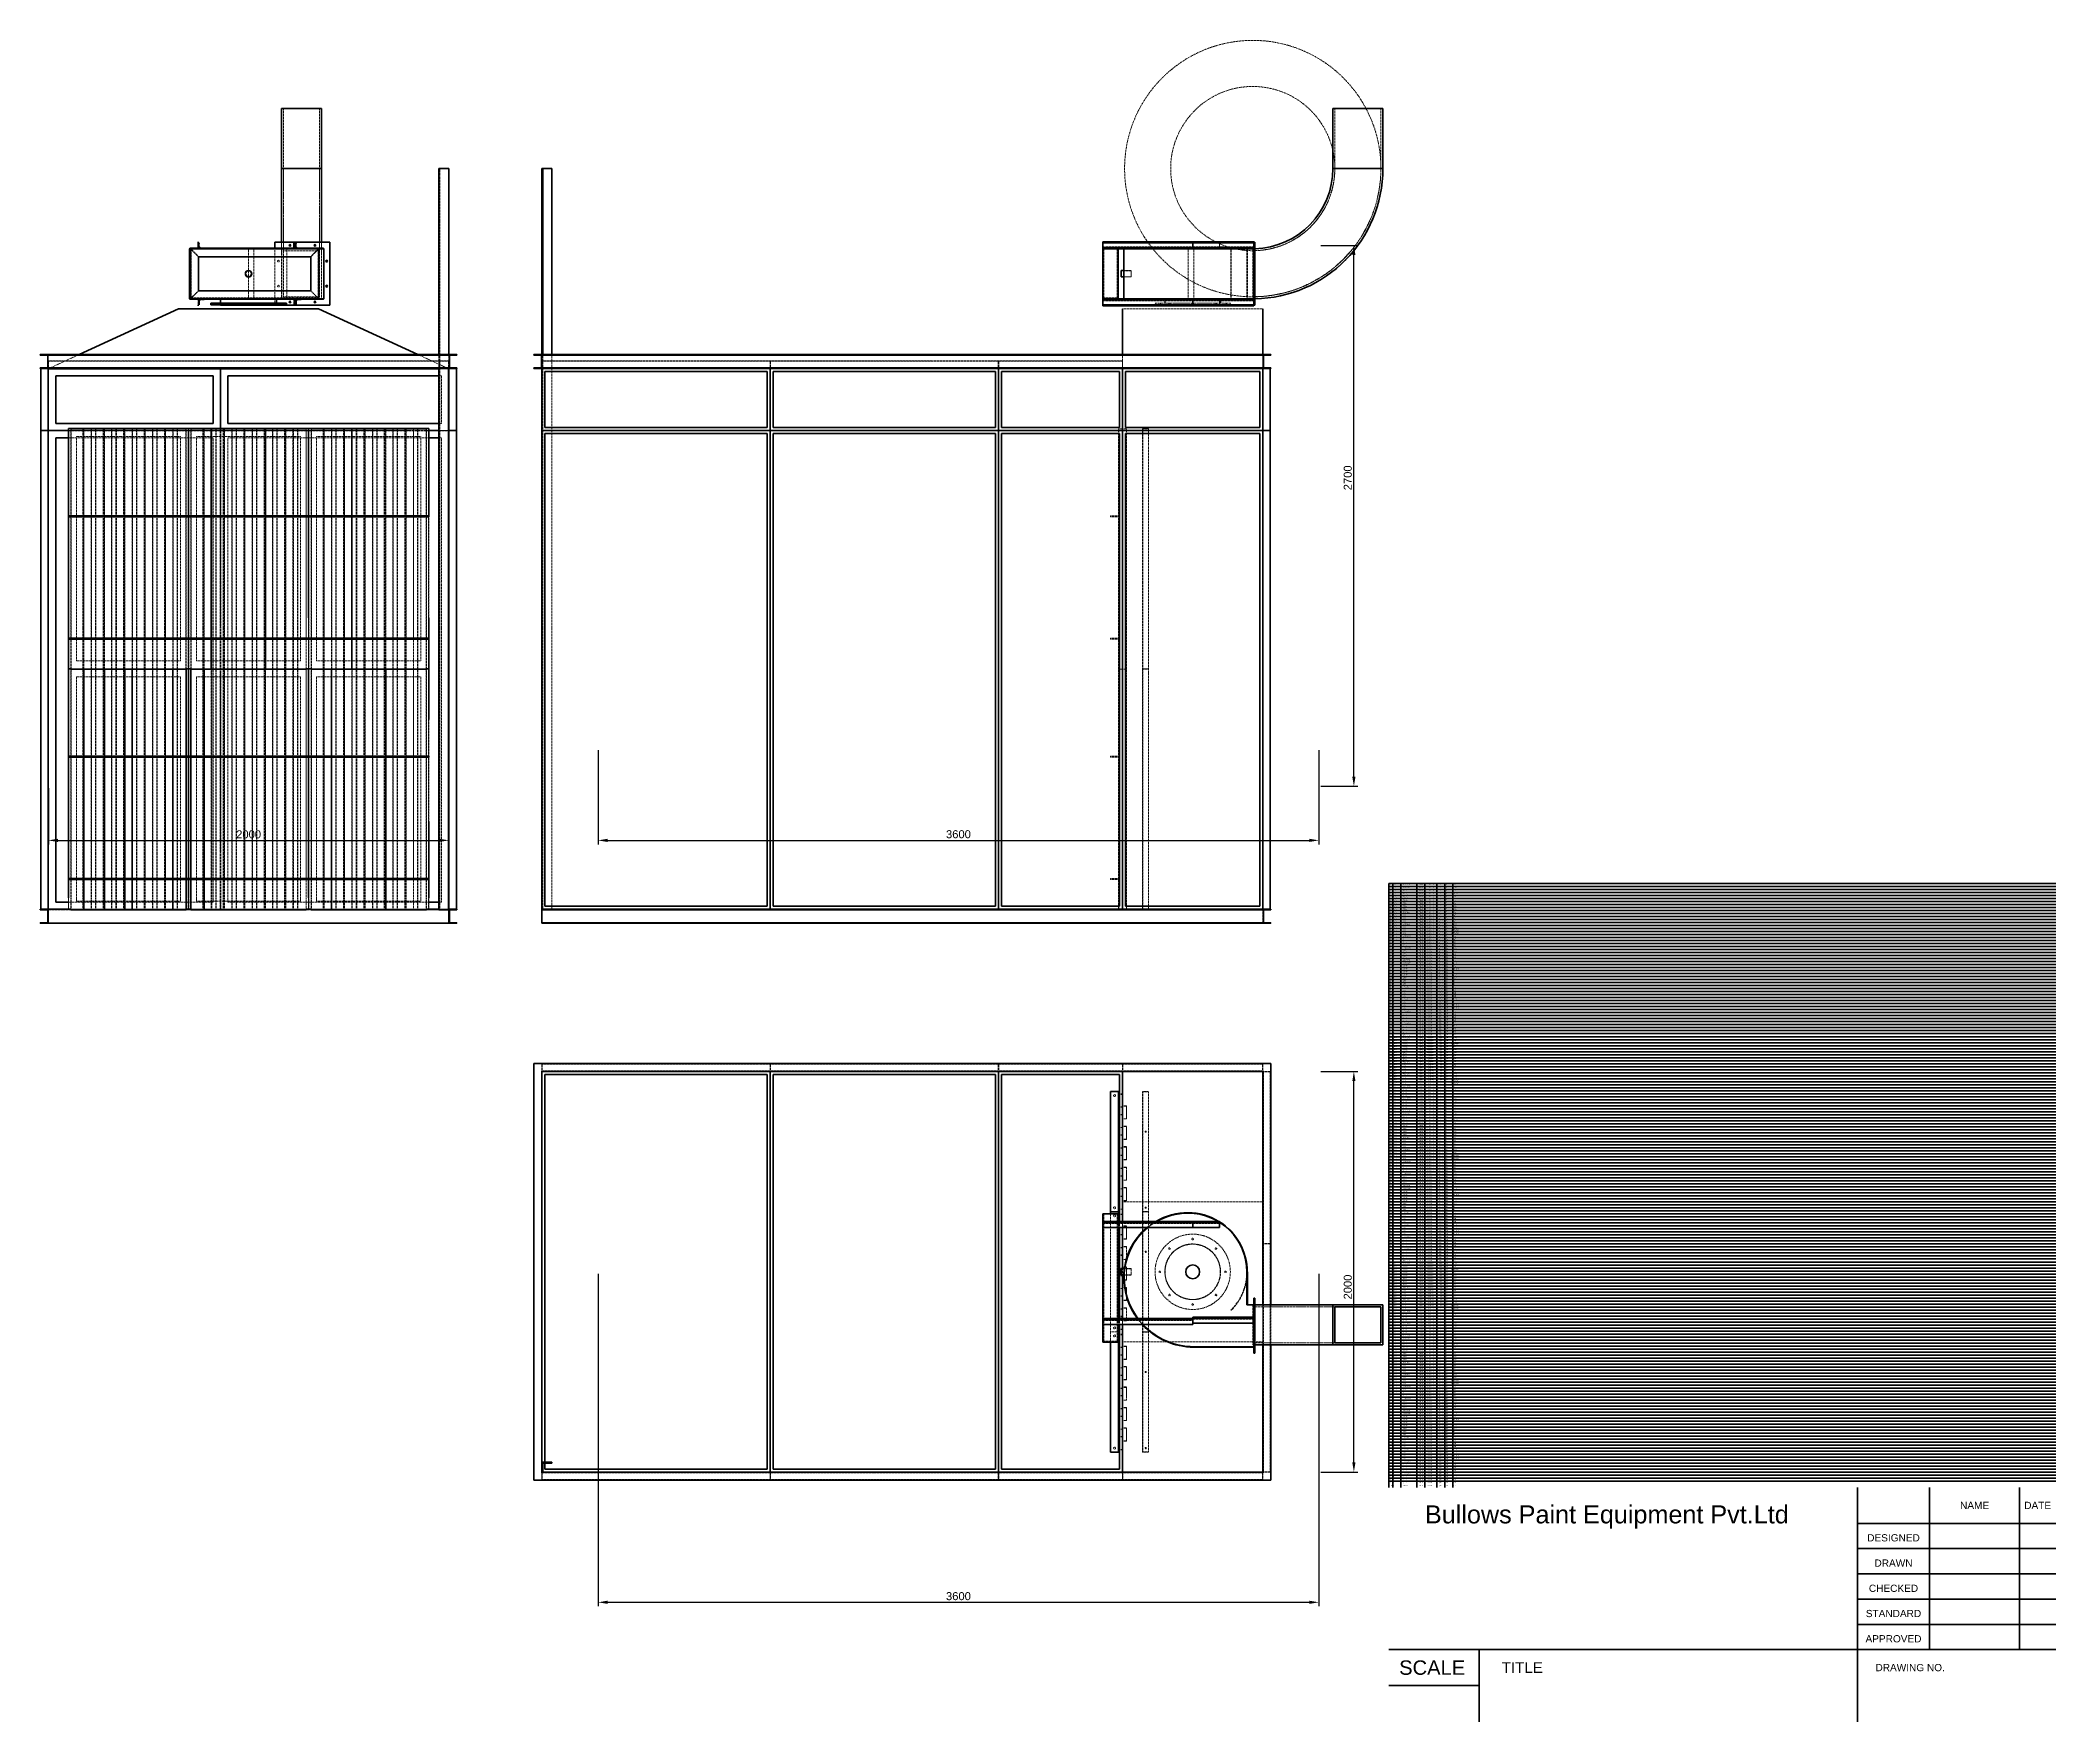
# Model space of a CAD drawing. Header units: millimetres. Extents: x 906 to 10971, y 270 to 8664.
import ezdxf
from ezdxf.enums import TextEntityAlignment as Align

# ---------------------------------------------------------------- set-up
doc = ezdxf.new("R2010")
doc.units = ezdxf.units.MM
doc.linetypes.add('Hidden', pattern=[15, 5, -3, 5, -2])
for name, color, linetype, lineweight in [('Default', 7, 'Continuous', 50), ('Edges', 7, 'Hidden', 15), ('HiddenEdges', 2, 'Hidden', 15), ('HiddenSilhouettes', 2, 'Hidden', 15), ('HiddenWires', 7, 'Hidden', 15), ('Silhouettes', 7, 'Continuous', 50), ('Wires', 7, 'Hidden', 15)]:
    doc.layers.add(name, color=color, linetype=linetype, lineweight=lineweight)
doc.layers.add('Dimension', color=7, linetype='Continuous', lineweight=50, true_color=0x6495ed)
doc.styles.add('Default', font='arial.ttf')
doc.dimstyles.get("Standard").update_dxf_attribs({"dimtxt": 0.18, "dimasz": 0.18, "dimexe": 0.18, "dimexo": 0.0625, "dimgap": 0.09, "dimtad": 0, "dimtih": 1, "dimtoh": 1, "dimdec": 4, "dimzin": 0, "dimdsep": 46, "dimtxsty": 'Standard', "dimcen": 0.09, "dimadec": 0, "dimazin": 0, "dimtfac": 1, "dimtdec": 4, "dimtofl": 0, "dimtmove": 0, "dimatfit": 3, "dimfxl": 1, "dimtolj": 1, "dimtzin": 0, "dimarcsym": 0})

# ---------------------------------------------------------------- blocks, each defined once
blk = doc.blocks.new('Top')
at = {"layer": 'Edges'}
for points in [[(820, 350, 0), (1520, 350, 0)], [(722, 247, 0), (722, 252, 0)], [(722, 242, 0), (1170, 242, 0)], [(1170, 242, 0), (1304, 242, 0)], [(1304, 247, 0), (1304, 252, 0)], [(1304, 222, 0), (1304, 242, 0)], [(722, -238, 0), (722, -233, 0)], [(722, -243, 0), (1170, -243, 0)], [(1170, -236, 0), (1475, -236, 0)], [(1170, -260, 0), (1170, -256, 0)]]:
    blk.add_polyline3d(points, dxfattribs=at)
at = {"layer": 'HiddenEdges'}
for points in [[(-2079, 1000, 0), (-2079, 1037, 0)], [(-2079, 1037, 0), (-941, 1037, 0)], [(-2065, 1037, 0), (-2065, 1038, 0)], [(-955, 1037, 0), (-955, 1038, 0)], [(-941, 1000, 0), (-941, 1037, 0)], [(-939, 1000, 0), (-939, 1037, 0)], [(-939, 1037, 0), (199, 1037, 0)], [(-925, 1037, 0), (-925, 1038, 0)], [(185, 1037, 0), (185, 1038, 0)], [(199, 1000, 0), (199, 1037, 0)], [(201, 1000, 0), (201, 1037, 0)], [(201, 1037, 0), (819, 1037, 0)], [(215, 1037, 0), (215, 1038, 0)], [(805, 1037, 0), (805, 1038, 0)], [(819, 1000, 0), (819, 1037, 0)], [(821, 1000, 0), (821, 1037, 0)], [(821, 1037, 0), (1519, 1037, 0)], [(835, 1037, 0), (835, 1038, 0)], [(1505, 1037, 0), (1505, 1038, 0)], [(1519, 1000, 0), (1519, 1037, 0)], [(-2083, 1003, 0), (1523, 1003, 0)], [(-2083, -1003, 0), (-2083, 1003, 0)], [(-2079, 999, 0), (-941, 999, 0)], [(-2079, -999, 0), (-2079, 999, 0)], [(-941, -999, 0), (-941, 999, 0)], [(-939, 999, 0), (199, 999, 0)], [(-939, -999, 0), (-939, 999, 0)], [(199, -999, 0), (199, 999, 0)], [(201, -999, 0), (201, 999, 0)], [(201, 999, 0), (819, 999, 0)], [(819, -999, 0), (819, 999, 0)], [(1520, 963, 0), (1521, 963, 0)], [(1521, 141, 0), (1521, 999, 0)], [(1521, 999, 0), (1557, 999, 0)], [(1523, -1003, 0), (1523, 1003, 0)], [(920, 860, 0), (921, 860, 0)], [(921, 301, 0), (921, 899, 0)], [(921, 899, 0), (950, 899, 0)], [(920, 340, 0), (921, 340, 0)], [(722, 250, 0), (726, 250, 0)], [(722, 222, 0), (722, 247, 0)], [(726, -347, 0), (726, 287, 0)], [(726, 287, 0), (793, 287, 0)], [(793, -347, 0), (793, 287, 0)], [(793, 250, 0), (797, 250, 0)], [(920, 260, 0), (921, 260, 0)], [(921, 301, 0), (950, 301, 0)], [(921, -299, 0), (921, 299, 0)], [(921, 299, 0), (950, 299, 0)], [(1170, 222, 0), (1170, 252, 0)], [(1304, 242, 0), (1304, 247, 0)], [(1520, 177, 0), (1521, 177, 0)], [(1520, 103, 0), (1521, 103, 0)], [(1521, 141, 0), (1557, 141, 0)], [(1521, 139, 0), (1557, 139, 0)], [(1521, -999, 0), (1521, 139, 0)], [(813, 14, 0), (813, 15, 0)], [(813, 11, 0), (813, 14, 0)], [(813, 6, 0), (813, 11, 0)], [(863, 14, 0), (863, 15, 0)], [(863, 11, 0), (863, 14, 0)], [(863, 6, 0), (863, 11, 0)], [(813, -11, 0), (813, -6, 0)], [(813, -14, 0), (813, -11, 0)], [(813, -15, 0), (813, -14, 0)], [(863, -11, 0), (863, -6, 0)], [(863, -14, 0), (863, -11, 0)], [(863, -15, 0), (863, -14, 0)], [(1470, -165, 0), (1521, -165, 0)], [(1470, -175, 0), (1510, -175, 0)], [(1510, -175, 0), (1550, -175, 0)], [(1521, -165, 0), (1572, -165, 0)], [(1550, -175, 0), (1589, -175, 0)], [(1572, -165, 0), (1622, -165, 0)], [(1589, -175, 0), (1663, -175, 0)], [(1622, -165, 0), (1671, -165, 0)], [(1663, -175, 0), (1698, -175, 0)], [(1671, -165, 0), (1765, -165, 0)], [(1698, -175, 0), (1730, -175, 0)], [(1730, -175, 0), (1787, -175, 0)], [(1765, -165, 0), (1810, -165, 0)], [(1787, -175, 0), (1811, -175, 0)], [(1810, -165, 0), (1852, -165, 0)], [(1811, -175, 0), (1832, -175, 0)], [(1832, -175, 0), (1862, -175, 0)], [(1852, -165, 0), (1892, -165, 0)], [(1862, -175, 0), (1872, -175, 0)], [(1872, -175, 0), (1878, -175, 0)], [(1878, -175, 0), (1880, -175, 0)], [(722, -260, 0), (722, -238, 0)], [(920, -260, 0), (921, -260, 0)], [(921, -299, 0), (950, -299, 0)], [(921, -899, 0), (921, -301, 0)], [(921, -301, 0), (950, -301, 0)], [(1170, -256, 0), (1170, -226, 0)], [(1170, -256, 0), (1170, -233, 0)], [(722, -311, 0), (726, -311, 0)], [(726, -347, 0), (793, -347, 0)], [(793, -311, 0), (797, -311, 0)], [(920, -340, 0), (921, -340, 0)], [(1470, -355, 0), (1510, -355, 0)], [(1470, -365, 0), (1521, -365, 0)], [(1475, -374, 0), (1480, -374, 0)], [(1510, -355, 0), (1550, -355, 0)], [(1521, -365, 0), (1572, -365, 0)], [(1550, -355, 0), (1589, -355, 0)], [(1572, -365, 0), (1622, -365, 0)], [(1589, -355, 0), (1663, -355, 0)], [(1622, -365, 0), (1671, -365, 0)], [(1663, -355, 0), (1698, -355, 0)], [(1671, -365, 0), (1765, -365, 0)], [(1698, -355, 0), (1730, -355, 0)], [(1730, -355, 0), (1787, -355, 0)], [(1765, -365, 0), (1810, -365, 0)], [(1787, -355, 0), (1811, -355, 0)], [(1810, -365, 0), (1852, -365, 0)], [(1811, -355, 0), (1832, -355, 0)], [(1832, -355, 0), (1862, -355, 0)], [(1852, -365, 0), (1892, -365, 0)], [(1862, -355, 0), (1872, -355, 0)], [(1872, -355, 0), (1878, -355, 0)], [(1878, -355, 0), (1880, -355, 0)], [(920, -860, 0), (921, -860, 0)], [(921, -899, 0), (950, -899, 0)], [(-2083, -1003, 0), (1523, -1003, 0)], [(-2079, -999, 0), (-941, -999, 0)], [(-2079, -1037, 0), (-2079, -1000, 0)], [(-941, -1037, 0), (-941, -1000, 0)], [(-939, -999, 0), (199, -999, 0)], [(-939, -1037, 0), (-939, -1000, 0)], [(199, -1037, 0), (199, -1000, 0)], [(201, -999, 0), (819, -999, 0)], [(201, -1037, 0), (201, -1000, 0)], [(819, -1037, 0), (819, -1000, 0)], [(821, -1037, 0), (821, -1000, 0)], [(1519, -1037, 0), (1519, -1000, 0)], [(1520, -963, 0), (1521, -963, 0)], [(1521, -999, 0), (1557, -999, 0)], [(-2079, -1037, 0), (-941, -1037, 0)], [(-2065, -1038, 0), (-2065, -1037, 0)], [(-955, -1038, 0), (-955, -1037, 0)], [(-939, -1037, 0), (199, -1037, 0)], [(-925, -1038, 0), (-925, -1037, 0)], [(185, -1038, 0), (185, -1037, 0)], [(201, -1037, 0), (819, -1037, 0)], [(215, -1038, 0), (215, -1037, 0)], [(805, -1038, 0), (805, -1037, 0)], [(821, -1037, 0), (1519, -1037, 0)], [(835, -1038, 0), (835, -1037, 0)], [(1505, -1038, 0), (1505, -1037, 0)]]:
    blk.add_polyline3d(points, dxfattribs=at)
blk.add_polyline3d([(1475, -236, 0)], close=True, dxfattribs=at)
at = {"layer": 'HiddenSilhouettes'}
for points in [[(932, 702), (934, 703)], [(932, 699), (934, 697)], [(934, 703), (935, 703)], [(934, 697), (935, 697)], [(935, 703), (937, 703)], [(935, 697), (937, 697)], [(937, 703), (938, 702)], [(937, 697), (938, 699)], [(932, 322), (934, 323)], [(934, 323), (935, 323)], [(934, 317), (935, 317)], [(935, 323), (937, 323)], [(935, 317), (937, 317)], [(937, 323), (938, 322)], [(932, 102), (934, 103)], [(934, 103), (935, 103)], [(935, 103), (937, 103)], [(937, 103), (938, 102)], [(932, 99), (934, 97)], [(935, 97), (937, 97)], [(937, 97), (938, 99)], [(1361, -191), (1362, -192)], [(932, -278), (934, -277)], [(932, -281), (934, -283)], [(934, -277), (935, -277)], [(934, -283), (935, -283)], [(935, -277), (937, -277)], [(935, -283), (937, -283)], [(937, -277), (938, -278)], [(937, -283), (938, -281)], [(932, -500), (932, -501)], [(934, -497), (935, -497)], [(934, -503), (935, -503)], [(935, -497), (937, -497)], [(935, -503), (937, -503)], [(938, -501), (938, -500)], [(932, -878), (934, -877)], [(932, -880), (932, -878)], [(932, -880), (932, -881)], [(932, -881), (934, -883)], [(934, -877), (935, -877)], [(935, -877), (937, -877)], [(935, -883), (937, -883)], [(937, -877), (938, -878)], [(937, -883), (938, -881)], [(938, -878), (938, -880)], [(938, -881), (938, -880)]]:
    blk.add_lwpolyline(points, dxfattribs=at)
for points in [[(-2080, 1000, 0), (-2080, 1040, 0)], [(-2080, 1000, 0), (-2080, 1038, 0)], [(-2080, 1038, 0), (-940, 1038, 0)], [(-940, 1000, 0), (-940, 1038, 0)], [(-940, 1038, 0), (200, 1038, 0)], [(200, 1000, 0), (200, 1038, 0)], [(200, 1038, 0), (820, 1038, 0)], [(820, 1038, 0), (1520, 1038, 0)], [(820, 1000, 0), (820, 1038, 0)], [(1520, 1000, 0), (1520, 1038, 0)], [(-2080, 1001, 0), (-940, 1001, 0)], [(-940, 1001, 0), (200, 1001, 0)], [(200, 1001, 0), (820, 1001, 0)], [(820, 1001, 0), (1520, 1001, 0)], [(1520, 1000, 0), (1557, 1000, 0)], [(1557, 140, 0), (1557, 1000, 0)], [(805, 888, 0), (820, 888, 0)], [(805, 886, 0), (820, 886, 0)], [(805, 823, 0), (820, 823, 0)], [(805, 822, 0), (820, 822, 0)], [(820, 829, 0), (840, 829, 0)], [(820, 827, 0), (839, 827, 0)], [(839, 764, 0), (839, 827, 0)], [(840, 763, 0), (840, 829, 0)], [(920, 300, 0), (920, 900, 0)], [(920, 900, 0), (950, 900, 0)], [(950, 300, 0), (950, 900, 0)], [(805, 786, 0), (820, 786, 0)], [(805, 784, 0), (820, 784, 0)], [(805, 721, 0), (820, 721, 0)], [(805, 720, 0), (820, 720, 0)], [(820, 764, 0), (839, 764, 0)], [(820, 763, 0), (840, 763, 0)], [(820, 727, 0), (840, 727, 0)], [(820, 725, 0), (839, 725, 0)], [(839, 662, 0), (839, 725, 0)], [(840, 661, 0), (840, 727, 0)], [(805, 684, 0), (820, 684, 0)], [(805, 682, 0), (820, 682, 0)], [(805, 619, 0), (820, 619, 0)], [(805, 618, 0), (820, 618, 0)], [(820, 662, 0), (839, 662, 0)], [(820, 661, 0), (840, 661, 0)], [(820, 625, 0), (840, 625, 0)], [(820, 623, 0), (839, 623, 0)], [(839, 560, 0), (839, 623, 0)], [(840, 559, 0), (840, 625, 0)], [(932, 700, 0), (932, 702, 0)], [(932, 700, 0), (932, 699, 0)], [(938, 702, 0), (938, 700, 0)], [(938, 699, 0), (938, 700, 0)], [(805, 582, 0), (820, 582, 0)], [(805, 580, 0), (820, 580, 0)], [(805, 517, 0), (820, 517, 0)], [(805, 516, 0), (820, 516, 0)], [(820, 560, 0), (839, 560, 0)], [(820, 559, 0), (840, 559, 0)], [(820, 522, 0), (840, 522, 0)], [(820, 521, 0), (839, 521, 0)], [(839, 458, 0), (839, 521, 0)], [(840, 457, 0), (840, 522, 0)], [(805, 480, 0), (820, 480, 0)], [(805, 478, 0), (820, 478, 0)], [(805, 415, 0), (820, 415, 0)], [(805, 414, 0), (820, 414, 0)], [(820, 458, 0), (839, 458, 0)], [(820, 457, 0), (840, 457, 0)], [(820, 421, 0), (840, 421, 0)], [(820, 419, 0), (839, 419, 0)], [(839, 356, 0), (839, 419, 0)], [(840, 355, 0), (840, 421, 0)], [(805, 378, 0), (820, 378, 0)], [(805, 376, 0), (820, 376, 0)], [(805, 313, 0), (820, 313, 0)], [(805, 312, 0), (820, 312, 0)], [(820, 325, 0), (820, 390, 0)], [(820, 356, 0), (839, 356, 0)], [(820, 355, 0), (840, 355, 0)], [(932, 320, 0), (932, 322, 0)], [(932, 320, 0), (932, 319, 0)], [(932, 319, 0), (934, 317, 0)], [(937, 317, 0), (938, 319, 0)], [(938, 322, 0), (938, 320, 0)], [(938, 319, 0), (938, 320, 0)], [(722, 222, 0), (722, 252, 0)], [(722, 247, 0), (722, 247, 0)], [(722, 246, 0), (722, 246, 0)], [(722, 244, 0), (722, 246, 0)], [(722, 246, 0), (722, 246, 0)], [(722, 242, 0), (722, 244, 0)], [(760, -300, 0), (760, 290, 0)], [(797, 222, 0), (797, 252, 0)], [(800, 222, 0), (800, 252, 0)], [(800, 222, 0), (800, 252, 0)], [(801, 223, 0), (801, 252, 0)], [(801, 223, 0), (820, 223, 0)], [(805, 288, 0), (820, 288, 0)], [(805, 286, 0), (820, 286, 0)], [(805, 222, 0), (805, 252, 0)], [(805, 222, 0), (820, 222, 0)], [(820, 222, 0), (820, 252, 0)], [(820, 229, 0), (840, 229, 0)], [(820, 227, 0), (839, 227, 0)], [(839, 164, 0), (839, 227, 0)], [(840, 163, 0), (840, 229, 0)], [(920, -300, 0), (920, 300, 0)], [(920, 300, 0), (950, 300, 0)], [(950, -300, 0), (950, 300, 0)], [(1170, 246, 0), (1170, 247, 0)], [(1170, 245, 0), (1170, 246, 0)], [(1170, 242, 0), (1170, 244, 0)], [(1170, 242, 0), (1170, 242, 0)], [(1170, 242, 0), (1170, 242, 0)], [(805, 186, 0), (820, 186, 0)], [(805, 184, 0), (820, 184, 0)], [(805, 121, 0), (820, 121, 0)], [(805, 120, 0), (820, 120, 0)], [(820, 164, 0), (839, 164, 0)], [(820, 163, 0), (840, 163, 0)], [(820, 127, 0), (840, 127, 0)], [(820, 125, 0), (839, 125, 0)], [(839, 62, 0), (839, 125, 0)], [(840, 61, 0), (840, 127, 0)], [(932, 100, 0), (932, 102, 0)], [(938, 102, 0), (938, 100, 0)], [(1520, 140, 0), (1557, 140, 0)], [(1557, -1000, 0), (1557, 140, 0)], [(805, 84, 0), (820, 84, 0)], [(805, 82, 0), (820, 82, 0)], [(805, 19, 0), (820, 19, 0)], [(805, 18, 0), (820, 18, 0)], [(813, 15, 0), (863, 15, 0)], [(820, 62, 0), (839, 62, 0)], [(820, 61, 0), (840, 61, 0)], [(820, 25, 0), (840, 25, 0)], [(820, 23, 0), (839, 23, 0)], [(820, -16, 0), (820, 16, 0)], [(829, 16, 0), (863, 16, 0)], [(839, -40, 0), (839, 23, 0)], [(840, -41, 0), (840, 25, 0)], [(863, 15, 0), (863, 16, 0)], [(863, 11, 0), (863, 15, 0)], [(863, 6, 0), (863, 11, 0)], [(863, -6, 0), (863, 6, 0)], [(932, 100, 0), (932, 99, 0)], [(934, 97, 0), (935, 97, 0)], [(938, 99, 0), (938, 100, 0)], [(805, -18, 0), (820, -18, 0)], [(805, -20, 0), (820, -20, 0)], [(805, -83, 0), (820, -83, 0)], [(805, -84, 0), (820, -84, 0)], [(813, -15, 0), (863, -15, 0)], [(820, -40, 0), (839, -40, 0)], [(820, -41, 0), (840, -41, 0)], [(820, -78, 0), (840, -78, 0)], [(820, -79, 0), (839, -79, 0)], [(826, -16, 0), (863, -16, 0)], [(839, -142, 0), (839, -79, 0)], [(840, -143, 0), (840, -78, 0)], [(863, -11, 0), (863, -6, 0)], [(863, -15, 0), (863, -11, 0)], [(863, -16, 0), (863, -15, 0)], [(805, -120, 0), (820, -120, 0)], [(805, -122, 0), (820, -122, 0)], [(805, -185, 0), (820, -185, 0)], [(805, -186, 0), (820, -186, 0)], [(820, -142, 0), (839, -142, 0)], [(820, -143, 0), (840, -143, 0)], [(820, -179, 0), (840, -179, 0)], [(820, -181, 0), (839, -181, 0)], [(839, -244, 0), (839, -181, 0)], [(840, -245, 0), (840, -179, 0)], [(1442, -167, 0), (1442, -165, 0)], [(1442, -167, 0), (1475, -167, 0)], [(1470, -365, 0), (1470, -165, 0)], [(1470, -175, 0), (1520, -175, 0)], [(1475, -144, 0), (1480, -144, 0)], [(1475, -153, 0), (1480, -153, 0)], [(1475, -165, 0), (1480, -165, 0)], [(1520, -350, 0), (1520, -165, 0)], [(1520, -175, 0), (1570, -175, 0)], [(1560, -365, 0), (1560, -165, 0)], [(1570, -175, 0), (1619, -175, 0)], [(1619, -175, 0), (1715, -175, 0)], [(1715, -175, 0), (1761, -175, 0)], [(1761, -175, 0), (1804, -175, 0)], [(1804, -175, 0), (1886, -175, 0)], [(722, -263, 0), (722, -233, 0)], [(722, -238, 0), (722, -238, 0)], [(722, -241, 0), (722, -239, 0)], [(722, -242, 0), (722, -241, 0)], [(760, -351, 0), (760, -300, 0)], [(760, -300, 0), (797, -300, 0)], [(797, -263, 0), (797, -233, 0)], [(800, -263, 0), (800, -233, 0)], [(800, -263, 0), (800, -233, 0)], [(801, -263, 0), (801, -233, 0)], [(805, -222, 0), (820, -222, 0)], [(805, -224, 0), (820, -224, 0)], [(805, -263, 0), (805, -233, 0)], [(805, -287, 0), (820, -287, 0)], [(805, -288, 0), (820, -288, 0)], [(820, -263, 0), (820, -233, 0)], [(820, -244, 0), (839, -244, 0)], [(820, -245, 0), (840, -245, 0)], [(920, -900, 0), (920, -300, 0)], [(920, -300, 0), (950, -300, 0)], [(932, -280, 0), (932, -278, 0)], [(932, -280, 0), (932, -281, 0)], [(938, -278, 0), (938, -280, 0)], [(938, -281, 0), (938, -280, 0)], [(950, -900, 0), (950, -300, 0)], [(1170, -232, 0), (1170, -231, 0)], [(1170, -233, 0), (1170, -232, 0)], [(1475, -203, 0), (1480, -203, 0)], [(1475, -211, 0), (1480, -211, 0)], [(1475, -231, 0), (1475, -226, 0)], [(1520, -365, 0), (1520, -260, 0)], [(805, -312, 0), (820, -312, 0)], [(805, -314, 0), (820, -314, 0)], [(805, -377, 0), (820, -377, 0)], [(805, -378, 0), (820, -378, 0)], [(820, -390, 0), (820, -325, 0)], [(820, -371, 0), (840, -371, 0)], [(820, -373, 0), (839, -373, 0)], [(839, -436, 0), (839, -373, 0)], [(840, -437, 0), (840, -371, 0)], [(1470, -355, 0), (1520, -355, 0)], [(1470, -365, 0), (1480, -365, 0)], [(1475, -328, 0), (1480, -328, 0)], [(1475, -336, 0), (1480, -336, 0)], [(1475, -386, 0), (1480, -386, 0)], [(1475, -394, 0), (1480, -394, 0)], [(1520, -365, 0), (1520, -350, 0)], [(1520, -355, 0), (1570, -355, 0)], [(1570, -355, 0), (1619, -355, 0)], [(1619, -355, 0), (1715, -355, 0)], [(1715, -355, 0), (1761, -355, 0)], [(1761, -355, 0), (1804, -355, 0)], [(1804, -355, 0), (1880, -355, 0)], [(805, -414, 0), (820, -414, 0)], [(805, -416, 0), (820, -416, 0)], [(805, -479, 0), (820, -479, 0)], [(805, -480, 0), (820, -480, 0)], [(820, -436, 0), (839, -436, 0)], [(820, -437, 0), (840, -437, 0)], [(820, -473, 0), (840, -473, 0)], [(820, -475, 0), (839, -475, 0)], [(839, -538, 0), (839, -475, 0)], [(840, -539, 0), (840, -473, 0)], [(932, -498, 0), (934, -497, 0)], [(932, -500, 0), (932, -498, 0)], [(932, -501, 0), (934, -503, 0)], [(937, -497, 0), (938, -498, 0)], [(937, -503, 0), (938, -501, 0)], [(938, -498, 0), (938, -500, 0)], [(805, -516, 0), (820, -516, 0)], [(805, -518, 0), (820, -518, 0)], [(805, -581, 0), (820, -581, 0)], [(805, -582, 0), (820, -582, 0)], [(820, -538, 0), (839, -538, 0)], [(820, -539, 0), (840, -539, 0)], [(820, -575, 0), (840, -575, 0)], [(820, -577, 0), (839, -577, 0)], [(839, -640, 0), (839, -577, 0)], [(840, -641, 0), (840, -575, 0)], [(805, -618, 0), (820, -618, 0)], [(805, -620, 0), (820, -620, 0)], [(805, -683, 0), (820, -683, 0)], [(805, -684, 0), (820, -684, 0)], [(820, -640, 0), (839, -640, 0)], [(820, -641, 0), (840, -641, 0)], [(820, -677, 0), (840, -677, 0)], [(820, -679, 0), (839, -679, 0)], [(839, -742, 0), (839, -679, 0)], [(840, -743, 0), (840, -677, 0)], [(805, -720, 0), (820, -720, 0)], [(805, -722, 0), (820, -722, 0)], [(805, -785, 0), (820, -785, 0)], [(805, -786, 0), (820, -786, 0)], [(820, -742, 0), (839, -742, 0)], [(820, -743, 0), (840, -743, 0)], [(820, -779, 0), (840, -779, 0)], [(820, -781, 0), (839, -781, 0)], [(839, -844, 0), (839, -781, 0)], [(840, -845, 0), (840, -779, 0)], [(805, -822, 0), (820, -822, 0)], [(805, -824, 0), (820, -824, 0)], [(805, -887, 0), (820, -887, 0)], [(805, -888, 0), (820, -888, 0)], [(820, -844, 0), (839, -844, 0)], [(820, -845, 0), (840, -845, 0)], [(920, -900, 0), (950, -900, 0)], [(934, -883, 0), (935, -883, 0)], [(-2080, -1000, 0), (-2080, -950, 0)], [(-2080, -999, 0), (-940, -999, 0)], [(-2080, -1038, 0), (-2080, -1000, 0)], [(-2080, -1040, 0), (-2080, -1000, 0)], [(-2080, -1000, 0), (-2075, -1000, 0)], [(-2065, -955, 0), (-2065, -950, 0)], [(-940, -999, 0), (200, -999, 0)], [(-940, -1038, 0), (-940, -1000, 0)], [(200, -999, 0), (820, -999, 0)], [(200, -1038, 0), (200, -1000, 0)], [(820, -999, 0), (1520, -999, 0)], [(820, -1038, 0), (820, -1000, 0)], [(1520, -1000, 0), (1520, -999, 0)], [(1520, -1038, 0), (1520, -1000, 0)], [(1520, -1000, 0), (1557, -1000, 0)], [(-2080, -1038, 0), (-940, -1038, 0)], [(-940, -1038, 0), (200, -1038, 0)], [(200, -1038, 0), (820, -1038, 0)], [(820, -1038, 0), (1520, -1038, 0)]]:
    blk.add_polyline3d(points, dxfattribs=at)
for points in [[(-940, 1000, 0)], [(200, 1000, 0)], [(820, 1000, 0)], [(1520, 1000, 0)], [(1475, -165, 0)], [(1170, -226, 0)], [(1475, -231, 0)], [(1475, -256, 0)], [(1475, -374, 0)], [(1475, -376, 0)]]:
    blk.add_polyline3d(points, close=True, dxfattribs=at)
for centre, radius in [((1170, 0), 188), ((1170, 0), 139), ((1170, 0), 138), ((1054, 116), 4), ((1170, 164), 4), ((1286, 116), 4), ((1006, 0), 4), ((1334, 0), 4), ((1054, -116), 4), ((1170, -163), 4), ((1286, -116), 4)]:
    blk.add_circle(centre, radius, dxfattribs=at)
for centre, radius, start, end in [((1147, -26), 321, 120.0335, 129.4414), ((1147, -26), 319, 121.1863, 129.0026), ((1147, 0), 295, 57.8449, 58.6385), ((1170, 0), 270, 315, 0), ((1170, 0), 272, 315, 353.0492), ((1176, -26), 350, 216.2708, 222.6342), ((1176, -26), 348, 217.5439, 222.9382)]:
    blk.add_arc(centre, radius, start, end, dxfattribs=at)
at = {"layer": 'HiddenWires'}
blk.add_polyline3d([(1044, -350, 0), (1520, -350, 0)], dxfattribs=at)
for centre in [(780, 280), (780, -280), (780, -320)]:
    blk.add_circle(centre, 5, dxfattribs=at)
at = {"layer": 'Silhouettes'}
for points in [[(-2120, -1040, 0), (-2120, 1040, 0)], [(-2120, 1040, 0), (1560, 1040, 0)], [(1560, -165, 0), (1560, 1040, 0)], [(-2080, -950, 0), (-2080, 1000, 0)], [(-2080, 1000, 0), (1520, 1000, 0)], [(-2065, 985, 0), (-955, 985, 0)], [(-2065, -950, 0), (-2065, 985, 0)], [(-955, -985, 0), (-955, 985, 0)], [(-940, -1000, 0), (-940, 1000, 0)], [(-925, 985, 0), (185, 985, 0)], [(-925, -985, 0), (-925, 985, 0)], [(185, -985, 0), (185, 985, 0)], [(200, -1000, 0), (200, 1000, 0)], [(215, -985, 0), (215, 985, 0)], [(215, 985, 0), (805, 985, 0)], [(805, 252, 0), (805, 985, 0)], [(820, 910, 0), (820, 1000, 0)], [(820, 350, 0), (820, 1000, 0)], [(1520, 520, 0), (1520, 1000, 0)], [(1520, 350, 0), (1520, 1000, 0)], [(760, 300, 0), (760, 900, 0)], [(760, 900, 0), (800, 900, 0)], [(800, 300, 0), (800, 900, 0)], [(800, 822, 0), (800, 888, 0)], [(800, 888, 0), (805, 888, 0)], [(800, 822, 0), (805, 822, 0)], [(801, 823, 0), (801, 886, 0)], [(801, 886, 0), (805, 886, 0)], [(801, 823, 0), (805, 823, 0)], [(800, 720, 0), (800, 786, 0)], [(800, 786, 0), (805, 786, 0)], [(800, 720, 0), (805, 720, 0)], [(801, 721, 0), (801, 784, 0)], [(801, 784, 0), (805, 784, 0)], [(801, 721, 0), (805, 721, 0)], [(800, 618, 0), (800, 684, 0)], [(800, 684, 0), (805, 684, 0)], [(800, 618, 0), (805, 618, 0)], [(801, 619, 0), (801, 682, 0)], [(801, 682, 0), (805, 682, 0)], [(801, 619, 0), (805, 619, 0)], [(800, 516, 0), (800, 582, 0)], [(800, 582, 0), (805, 582, 0)], [(800, 516, 0), (805, 516, 0)], [(801, 517, 0), (801, 580, 0)], [(801, 580, 0), (805, 580, 0)], [(801, 517, 0), (805, 517, 0)], [(800, 414, 0), (800, 480, 0)], [(800, 480, 0), (805, 480, 0)], [(800, 414, 0), (805, 414, 0)], [(801, 415, 0), (801, 478, 0)], [(801, 478, 0), (805, 478, 0)], [(801, 415, 0), (805, 415, 0)], [(800, 312, 0), (800, 378, 0)], [(800, 378, 0), (805, 378, 0)], [(800, 312, 0), (805, 312, 0)], [(801, 313, 0), (801, 376, 0)], [(801, 376, 0), (805, 376, 0)], [(801, 313, 0), (805, 313, 0)], [(820, 252, 0), (820, 350, 0)], [(1520, 260, 0), (1520, 390, 0)], [(1520, -165, 0), (1520, 350, 0)], [(722, 252, 0), (722, 290, 0)], [(722, 290, 0), (797, 290, 0)], [(722, 247, 0), (722, 252, 0)], [(722, 252, 0), (1170, 252, 0)], [(722, 247, 0), (1170, 247, 0)], [(722, 246, 0), (722, 247, 0)], [(722, 247, 0), (722, 247, 0)], [(722, 246, 0), (722, 247, 0)], [(722, 244, 0), (722, 246, 0)], [(722, 242, 0), (722, 244, 0)], [(722, 244, 0), (722, 244, 0)], [(722, 222, 0), (722, 242, 0)], [(722, 242, 0), (722, 242, 0)], [(722, -233, 0), (722, 222, 0)], [(722, 222, 0), (1170, 222, 0)], [(760, 290, 0), (760, 300, 0)], [(760, 300, 0), (800, 300, 0)], [(797, 252, 0), (797, 290, 0)], [(797, -233, 0), (797, 222, 0)], [(800, 252, 0), (800, 300, 0)], [(800, 252, 0), (800, 288, 0)], [(800, 288, 0), (805, 288, 0)], [(800, 222, 0), (805, 222, 0)], [(800, 222, 0), (800, 222, 0)], [(800, -233, 0), (800, 222, 0)], [(801, 252, 0), (801, 286, 0)], [(801, 286, 0), (805, 286, 0)], [(805, -233, 0), (805, 222, 0)], [(820, 16, 0), (820, 222, 0)], [(1170, 252, 0), (1304, 252, 0)], [(1170, 247, 0), (1170, 252, 0)], [(1170, 247, 0), (1304, 247, 0)], [(1170, 246, 0), (1170, 247, 0)], [(1170, 247, 0), (1170, 247, 0)], [(1170, 244, 0), (1170, 246, 0)], [(1170, 246, 0), (1170, 246, 0)], [(1170, 244, 0), (1170, 245, 0)], [(1170, 242, 0), (1170, 244, 0)], [(1170, 222, 0), (1170, 242, 0)], [(1170, 222, 0), (1304, 222, 0)], [(1304, 247, 0), (1304, 252, 0)], [(1304, 246, 0), (1304, 247, 0)], [(1304, 242, 0), (1304, 247, 0)], [(1304, 244, 0), (1304, 246, 0)], [(1304, 242, 0), (1304, 244, 0)], [(1304, 222, 0), (1304, 242, 0)], [(800, 120, 0), (800, 186, 0)], [(800, 186, 0), (805, 186, 0)], [(800, 120, 0), (805, 120, 0)], [(801, 121, 0), (801, 184, 0)], [(801, 184, 0), (805, 184, 0)], [(801, 121, 0), (805, 121, 0)], [(800, 18, 0), (800, 84, 0)], [(800, 84, 0), (805, 84, 0)], [(800, 18, 0), (805, 18, 0)], [(801, 19, 0), (801, 82, 0)], [(801, 82, 0), (805, 82, 0)], [(801, 19, 0), (805, 19, 0)], [(813, 15, 0), (813, 16, 0)], [(813, 16, 0), (829, 16, 0)], [(813, 11, 0), (813, 15, 0)], [(813, 6, 0), (813, 11, 0)], [(813, -6, 0), (813, 6, 0)], [(1440, -165, 0), (1440, 0, 0)], [(1442, -165, 0), (1442, 0, 0)], [(1442, 0, 0), (1444, 0, 0)], [(1444, -165, 0), (1444, 0, 0)], [(800, -84, 0), (800, -18, 0)], [(800, -18, 0), (805, -18, 0)], [(800, -84, 0), (805, -84, 0)], [(801, -83, 0), (801, -20, 0)], [(801, -20, 0), (805, -20, 0)], [(801, -83, 0), (805, -83, 0)], [(813, -11, 0), (813, -6, 0)], [(813, -15, 0), (813, -11, 0)], [(813, -16, 0), (813, -15, 0)], [(813, -16, 0), (826, -16, 0)], [(820, -233, 0), (820, -16, 0)], [(800, -186, 0), (800, -120, 0)], [(800, -120, 0), (805, -120, 0)], [(800, -186, 0), (805, -186, 0)], [(801, -185, 0), (801, -122, 0)], [(801, -122, 0), (805, -122, 0)], [(801, -185, 0), (805, -185, 0)], [(1440, -165, 0), (1475, -165, 0)], [(1470, -165, 0), (1475, -165, 0)], [(1475, -406, 0), (1475, -132, 0)], [(1475, -132, 0), (1480, -132, 0)], [(1480, -406, 0), (1480, -132, 0)], [(1480, -165, 0), (1870, -165, 0)], [(1870, -365, 0), (1870, -165, 0)], [(1870, -165, 0), (2120, -165, 0)], [(1880, -355, 0), (1880, -175, 0)], [(1880, -175, 0), (2110, -175, 0)], [(2110, -355, 0), (2110, -175, 0)], [(2120, -365, 0), (2120, -165, 0)], [(722, -233, 0), (1170, -233, 0)], [(722, -238, 0), (722, -233, 0)], [(722, -239, 0), (722, -238, 0)], [(722, -238, 0), (722, -238, 0)], [(722, -239, 0), (722, -238, 0)], [(722, -238, 0), (1170, -238, 0)], [(722, -241, 0), (722, -239, 0)], [(722, -243, 0), (722, -241, 0)], [(722, -241, 0), (722, -241, 0)], [(722, -243, 0), (722, -242, 0)], [(722, -263, 0), (722, -243, 0)], [(722, -351, 0), (722, -263, 0)], [(722, -263, 0), (1170, -263, 0)], [(797, -351, 0), (797, -263, 0)], [(797, -300, 0), (800, -300, 0)], [(800, -233, 0), (800, -222, 0)], [(800, -222, 0), (805, -222, 0)], [(800, -288, 0), (800, -263, 0)], [(800, -300, 0), (800, -263, 0)], [(800, -288, 0), (805, -288, 0)], [(800, -900, 0), (800, -300, 0)], [(801, -233, 0), (801, -224, 0)], [(801, -224, 0), (805, -224, 0)], [(801, -287, 0), (801, -263, 0)], [(801, -287, 0), (805, -287, 0)], [(805, -985, 0), (805, -263, 0)], [(820, -350, 0), (820, -263, 0)], [(1170, -231, 0), (1170, -226, 0)], [(1170, -226, 0), (1475, -226, 0)], [(1170, -232, 0), (1170, -231, 0)], [(1170, -231, 0), (1170, -231, 0)], [(1170, -231, 0), (1475, -231, 0)], [(1170, -234, 0), (1170, -232, 0)], [(1170, -232, 0), (1170, -232, 0)], [(1170, -238, 0), (1170, -233, 0)], [(1170, -256, 0), (1170, -236, 0)], [(1170, -239, 0), (1170, -238, 0)], [(1170, -243, 0), (1170, -238, 0)], [(1170, -241, 0), (1170, -239, 0)], [(1170, -243, 0), (1170, -241, 0)], [(1170, -263, 0), (1170, -243, 0)], [(1170, -256, 0), (1475, -256, 0)], [(722, -351, 0), (797, -351, 0)], [(760, -900, 0), (760, -351, 0)], [(800, -378, 0), (800, -312, 0)], [(800, -312, 0), (805, -312, 0)], [(800, -378, 0), (805, -378, 0)], [(801, -377, 0), (801, -314, 0)], [(801, -314, 0), (805, -314, 0)], [(801, -377, 0), (805, -377, 0)], [(820, -1000, 0), (820, -350, 0)], [(1176, -374, 0), (1475, -374, 0)], [(1176, -376, 0), (1475, -376, 0)], [(1480, -365, 0), (1870, -365, 0)], [(1520, -390, 0), (1520, -365, 0)], [(1520, -999, 0), (1520, -365, 0)], [(1560, -1040, 0), (1560, -365, 0)], [(1870, -365, 0), (2120, -365, 0)], [(1880, -355, 0), (1886, -355, 0)], [(1880, -355, 0), (2110, -355, 0)], [(800, -480, 0), (800, -414, 0)], [(800, -414, 0), (805, -414, 0)], [(800, -480, 0), (805, -480, 0)], [(801, -479, 0), (801, -416, 0)], [(801, -416, 0), (805, -416, 0)], [(801, -479, 0), (805, -479, 0)], [(1475, -406, 0), (1480, -406, 0)], [(800, -582, 0), (800, -516, 0)], [(800, -516, 0), (805, -516, 0)], [(800, -582, 0), (805, -582, 0)], [(801, -581, 0), (801, -518, 0)], [(801, -518, 0), (805, -518, 0)], [(801, -581, 0), (805, -581, 0)], [(1520, -1000, 0), (1520, -520, 0)], [(800, -684, 0), (800, -618, 0)], [(800, -618, 0), (805, -618, 0)], [(800, -684, 0), (805, -684, 0)], [(801, -683, 0), (801, -620, 0)], [(801, -620, 0), (805, -620, 0)], [(801, -683, 0), (805, -683, 0)], [(800, -786, 0), (800, -720, 0)], [(800, -720, 0), (805, -720, 0)], [(800, -786, 0), (805, -786, 0)], [(801, -785, 0), (801, -722, 0)], [(801, -722, 0), (805, -722, 0)], [(801, -785, 0), (805, -785, 0)], [(760, -900, 0), (800, -900, 0)], [(800, -888, 0), (800, -822, 0)], [(800, -822, 0), (805, -822, 0)], [(800, -888, 0), (805, -888, 0)], [(801, -887, 0), (801, -824, 0)], [(801, -824, 0), (805, -824, 0)], [(801, -887, 0), (805, -887, 0)], [(-2080, -1000, 0), (-2080, -950, 0)], [(-2080, -950, 0), (-2030, -950, 0)], [(-2080, -1000, 0), (-2075, -1000, 0)], [(-2075, -1000, 0), (-2075, -955, 0)], [(-2075, -955, 0), (-2030, -955, 0)], [(-2075, -1000, 0), (1520, -1000, 0)], [(-2065, -985, 0), (-2065, -955, 0)], [(-2065, -985, 0), (-955, -985, 0)], [(-2030, -955, 0), (-2030, -950, 0)], [(-925, -985, 0), (185, -985, 0)], [(215, -985, 0), (805, -985, 0)], [(820, -1000, 0), (820, -910, 0)], [(-2120, -1040, 0), (1560, -1040, 0)]]:
    blk.add_polyline3d(points, dxfattribs=at)
for points in [[(-2080, 1040, 0)], [(800, -130, 0)], [(1470, -165, 0)], [(1480, -144, 0)], [(1480, -153, 0)], [(722, -260, 0)], [(1475, -226, 0)], [(1480, -203, 0)], [(1480, -211, 0)], [(1480, -328, 0)], [(1480, -336, 0)], [(1480, -386, 0)], [(1480, -394, 0)], [(-940, -999, 0)], [(820, -1000, 0)]]:
    blk.add_polyline3d(points, close=True, dxfattribs=at)
blk.add_circle((1170, 0), 34.6, dxfattribs=at)
for centre, radius, start, end in [((1147, -26), 321, 129.4414, 180), ((1147, -26), 319, 129.0026, 180), ((1147, -26), 319, 90, 121.1863), ((1147, -26), 321, 90, 120.0335), ((1147, 0), 295, 58.6385, 90), ((1147, 0), 293, 0, 90), ((1147, 0), 295, 0, 57.8449), ((1170, 0), 272, 353.0492, 0), ((1176, -26), 350, 180, 216.2708), ((1176, -26), 348, 180, 217.5439), ((1176, -26), 350, 222.6342, 270), ((1176, -26), 348, 222.9382, 270)]:
    blk.add_arc(centre, radius, start, end, dxfattribs=at)
at = {"layer": 'Wires'}
blk.add_polyline3d([(820, -350, 0), (1044, -350, 0)], dxfattribs=at)
for centre in [(780, 880), (780, 320), (780, -880)]:
    blk.add_circle(centre, 5, dxfattribs=at)
blk = doc.blocks.new('Front')
at = {"layer": 'Edges'}
for points in [[(722, 1344, 0), (1170, 1344, 0)], [(1170, 1340, 0), (1170, 1369, 0)], [(1170, 1344, 0), (1475, 1344, 0)], [(1176, 1334, 0), (1176, 1336, 0)], [(1176, 1084, 0), (1176, 1334, 0)], [(1475, 1367, 0), (1475, 1369, 0)], [(722, 1074, 0), (1170, 1074, 0)], [(722, 1049, 0), (722, 1054, 0)], [(1170, 1074, 0), (1475, 1074, 0)], [(1176, 1082, 0), (1176, 1084, 0)]]:
    blk.add_polyline3d(points, dxfattribs=at)
blk.add_polyline3d([(1304, 1369, 0)], close=True, dxfattribs=at)
at = {"layer": 'HiddenEdges'}
for points in [[(1878, 1694), (1880, 1734)], [(2108, 1684), (2110, 1734)], [(2118, 1683), (2120, 1734)], [(1862, 1615), (1872, 1654)], [(1872, 1654), (1878, 1694)], [(2092, 1585), (2102, 1634)], [(2102, 1634), (2108, 1684)], [(2102, 1583), (2112, 1633)], [(1811, 1507), (1832, 1541)], [(1787, 1474), (1811, 1507)], [(2016, 1400), (2040, 1444)], [(1470, 1324), (1510, 1326)], [(1510, 1326), (1550, 1332)], [(1663, 1373), (1698, 1393)], [(1923, 1282), (1957, 1319)], [(1964, 1312), (1996, 1352)], [(1996, 1352), (2024, 1395)], [(1570, 1102), (1619, 1112)], [(1622, 1102), (1671, 1116)], [(1715, 1143), (1761, 1164)], [(1761, 1164), (1804, 1189)], [(1765, 1155), (1810, 1180)], [(1520, 1096), (1570, 1102)], [(1521, 1086), (1572, 1092)]]:
    blk.add_lwpolyline(points, dxfattribs=at)
for points in [[(1880, 1734, 0), (1880, 2034, 0)], [(2110, 1734, 0), (2110, 2034, 0)], [(-2080, 1734, 0), (-2030, 1734, 0)], [(2112, 1633, 0), (2118, 1683, 0)], [(2088, 1534, 0), (2102, 1583, 0)], [(1698, 1393, 0), (1730, 1417, 0)], [(2024, 1395, 0), (2049, 1439, 0)], [(2040, 1444, 0), (2061, 1489, 0)], [(726, 1088, 0), (726, 1331, 0)], [(726, 1331, 0), (793, 1331, 0)], [(793, 1088, 0), (793, 1331, 0)], [(828, 1336, 0), (830, 1336, 0)], [(830, 1336, 0), (835, 1336, 0)], [(835, 1336, 0), (844, 1336, 0)], [(844, 1336, 0), (856, 1336, 0)], [(856, 1336, 0), (871, 1336, 0)], [(871, 1336, 0), (889, 1336, 0)], [(889, 1336, 0), (910, 1336, 0)], [(910, 1336, 0), (934, 1336, 0)], [(934, 1336, 0), (959, 1336, 0)], [(959, 1336, 0), (988, 1336, 0)], [(988, 1336, 0), (1017, 1336, 0)], [(1017, 1336, 0), (1048, 1336, 0)], [(1048, 1336, 0), (1081, 1336, 0)], [(1081, 1336, 0), (1114, 1336, 0)], [(1114, 1336, 0), (1147, 1336, 0)], [(1137, 1336, 0), (1142, 1336, 0)], [(1147, 1336, 0), (1178, 1336, 0)], [(1147, 1334, 0), (1147, 1336, 0)], [(1147, 1084, 0), (1147, 1334, 0)], [(1147, 1334, 0), (1178, 1334, 0)], [(1147, 1334, 0), (1178, 1334, 0)], [(1170, 1335, 0), (1170, 1340, 0)], [(1170, 1336, 0), (1181, 1336, 0)], [(1304, 1335, 0), (1304, 1369, 0)], [(1362, 1084, 0), (1362, 1334, 0)], [(1440, 1334, 0), (1440, 1336, 0)], [(1444, 1084, 0), (1444, 1334, 0)], [(1475, 1335, 0), (1475, 1367, 0)], [(1475, 1334, 0), (1480, 1334, 0)], [(1550, 1332, 0), (1589, 1342, 0)], [(722, 1294, 0), (726, 1294, 0)], [(793, 1294, 0), (797, 1294, 0)], [(813, 1223, 0), (813, 1224, 0)], [(813, 1220, 0), (813, 1223, 0)], [(813, 1215, 0), (813, 1220, 0)], [(863, 1223, 0), (863, 1224, 0)], [(863, 1220, 0), (863, 1223, 0)], [(863, 1215, 0), (863, 1220, 0)], [(1810, 1180, 0), (1852, 1209, 0)], [(1852, 1209, 0), (1892, 1240, 0)], [(1886, 1248, 0), (1923, 1282, 0)], [(722, 1124, 0), (726, 1124, 0)], [(793, 1124, 0), (797, 1124, 0)], [(813, 1204, 0), (813, 1199, 0)], [(813, 1199, 0), (813, 1196, 0)], [(813, 1196, 0), (813, 1194, 0)], [(863, 1204, 0), (863, 1199, 0)], [(863, 1199, 0), (863, 1196, 0)], [(863, 1196, 0), (863, 1194, 0)], [(722, 1054, 0), (722, 1081, 0)], [(726, 1088, 0), (793, 1088, 0)], [(828, 1082, 0), (830, 1082, 0)], [(830, 1082, 0), (835, 1082, 0)], [(835, 1082, 0), (844, 1082, 0)], [(844, 1082, 0), (856, 1082, 0)], [(856, 1082, 0), (871, 1082, 0)], [(871, 1082, 0), (889, 1082, 0)], [(889, 1082, 0), (910, 1082, 0)], [(910, 1082, 0), (934, 1082, 0)], [(934, 1082, 0), (959, 1082, 0)], [(959, 1082, 0), (988, 1082, 0)], [(988, 1082, 0), (1017, 1082, 0)], [(1007, 1062, 0), (1008, 1062, 0)], [(1017, 1082, 0), (1048, 1082, 0)], [(1032, 1052, 0), (1033, 1052, 0)], [(1033, 1062, 0), (1038, 1062, 0)], [(1033, 1052, 0), (1038, 1052, 0)], [(1038, 1082, 0), (1047, 1082, 0)], [(1038, 1052, 0), (1047, 1052, 0)], [(1047, 1062, 0), (1058, 1062, 0)], [(1047, 1052, 0), (1058, 1052, 0)], [(1048, 1082, 0), (1081, 1082, 0)], [(1053, 1062, 0), (1055, 1062, 0)], [(1058, 1052, 0), (1072, 1052, 0)], [(1072, 1082, 0), (1089, 1082, 0)], [(1072, 1062, 0), (1089, 1062, 0)], [(1072, 1052, 0), (1089, 1052, 0)], [(1075, 1084, 0), (1142, 1084, 0)], [(1081, 1082, 0), (1114, 1082, 0)], [(1089, 1062, 0), (1107, 1062, 0)], [(1089, 1052, 0), (1107, 1052, 0)], [(1107, 1082, 0), (1127, 1082, 0)], [(1107, 1062, 0), (1127, 1062, 0)], [(1107, 1052, 0), (1127, 1052, 0)], [(1114, 1082, 0), (1147, 1082, 0)], [(1127, 1082, 0), (1148, 1082, 0)], [(1127, 1062, 0), (1148, 1062, 0)], [(1127, 1052, 0), (1148, 1052, 0)], [(1147, 1082, 0), (1147, 1084, 0)], [(1147, 1084, 0), (1178, 1084, 0)], [(1147, 1082, 0), (1178, 1082, 0)], [(1192, 1062, 0), (1213, 1062, 0)], [(1192, 1052, 0), (1213, 1052, 0)], [(1213, 1062, 0), (1233, 1062, 0)], [(1213, 1052, 0), (1233, 1052, 0)], [(1233, 1062, 0), (1251, 1062, 0)], [(1233, 1052, 0), (1251, 1052, 0)], [(1251, 1062, 0), (1268, 1062, 0)], [(1251, 1052, 0), (1268, 1052, 0)], [(1268, 1052, 0), (1282, 1052, 0)], [(1282, 1062, 0), (1293, 1062, 0)], [(1282, 1052, 0), (1293, 1052, 0)], [(1285, 1062, 0), (1287, 1062, 0)], [(1293, 1052, 0), (1302, 1052, 0)], [(1302, 1062, 0), (1307, 1062, 0)], [(1302, 1052, 0), (1307, 1052, 0)], [(1307, 1052, 0), (1309, 1052, 0)], [(1332, 1062, 0), (1334, 1062, 0)], [(1440, 1082, 0), (1440, 1084, 0)], [(1470, 1094, 0), (1520, 1096, 0)], [(1470, 1084, 0), (1521, 1086, 0)], [(1475, 1084, 0), (1480, 1084, 0)], [(1572, 1092, 0), (1622, 1102, 0)], [(1520, 736, 0), (1520, 806, 0)], [(-2079, 736, 0), (-2079, 772, 0)], [(-2079, 772, 0), (-941, 772, 0)], [(-2079, 427, 0), (-2079, 734, 0)], [(-2079, 734, 0), (-941, 734, 0)], [(-2065, 772, 0), (-2065, 774, 0)], [(-955, 772, 0), (-955, 774, 0)], [(-941, 736, 0), (-941, 772, 0)], [(-941, 427, 0), (-941, 734, 0)], [(-939, 736, 0), (-939, 772, 0)], [(-939, 772, 0), (199, 772, 0)], [(-939, 427, 0), (-939, 734, 0)], [(-939, 734, 0), (199, 734, 0)], [(-925, 772, 0), (-925, 774, 0)], [(185, 772, 0), (185, 774, 0)], [(199, 736, 0), (199, 772, 0)], [(199, 427, 0), (199, 734, 0)], [(201, 736, 0), (201, 772, 0)], [(201, 772, 0), (819, 772, 0)], [(201, 427, 0), (201, 734, 0)], [(201, 734, 0), (819, 734, 0)], [(215, 772, 0), (215, 774, 0)], [(805, 772, 0), (805, 774, 0)], [(819, 736, 0), (819, 772, 0)], [(819, 427, 0), (819, 734, 0)], [(821, 427, 0), (821, 734, 0)], [(821, 734, 0), (1519, 734, 0)], [(1519, 427, 0), (1519, 734, 0)], [(1521, 427, 0), (1521, 734, 0)], [(1521, 734, 0), (1557, 734, 0)], [(1520, 699, 0), (1521, 699, 0)], [(-2079, 427, 0), (-941, 427, 0)], [(-2079, 424, 0), (-941, 424, 0)], [(-2079, -1963, 0), (-2079, 424, 0)], [(-941, -1963, 0), (-941, 424, 0)], [(-939, 427, 0), (199, 427, 0)], [(-939, -1963, 0), (-939, 424, 0)], [(-939, 424, 0), (199, 424, 0)], [(199, -1963, 0), (199, 424, 0)], [(201, 427, 0), (819, 427, 0)], [(201, -1963, 0), (201, 424, 0)], [(201, 424, 0), (819, 424, 0)], [(800, -766, 0), (800, 434, 0)], [(819, -1963, 0), (819, 424, 0)], [(820, 381, 0), (820, 434, 0)], [(821, 427, 0), (1519, 427, 0)], [(821, 424, 0), (1519, 424, 0)], [(821, -1963, 0), (821, 424, 0)], [(840, -766, 0), (840, 434, 0)], [(921, -763, 0), (921, 434, 0)], [(921, 434, 0), (950, 434, 0)], [(1519, -1963, 0), (1519, 424, 0)], [(1520, 462, 0), (1521, 462, 0)], [(1521, 427, 0), (1557, 427, 0)], [(1521, -1963, 0), (1521, 424, 0)], [(1521, 424, 0), (1557, 424, 0)], [(920, 396, 0), (921, 396, 0)], [(1520, 389, 0), (1521, 389, 0)], [(800, -1966, 0), (800, -766, 0)], [(840, -1966, 0), (840, -766, 0)], [(920, -724, 0), (921, -724, 0)], [(920, -804, 0), (921, -804, 0)], [(921, -763, 0), (950, -763, 0)], [(921, -1963, 0), (921, -766, 0)], [(921, -766, 0), (950, -766, 0)], [(932, -764, 0), (932, -763, 0)], [(934, -764, 0), (934, -763, 0)], [(935, -764, 0), (935, -763, 0)], [(937, -764, 0), (937, -763, 0)], [(938, -764, 0), (938, -763, 0)], [(-2080, -2034, 0), (-2080, -1964, 0)], [(-2079, -1963, 0), (-941, -1963, 0)], [(-939, -1963, 0), (199, -1963, 0)], [(201, -1963, 0), (819, -1963, 0)], [(821, -1963, 0), (1519, -1963, 0)], [(920, -1924, 0), (921, -1924, 0)], [(932, -1964, 0), (932, -1963, 0)], [(934, -1964, 0), (934, -1963, 0)], [(935, -1964, 0), (935, -1963, 0)], [(937, -1964, 0), (937, -1963, 0)], [(938, -1964, 0), (938, -1963, 0)], [(1520, -1928, 0), (1521, -1928, 0)], [(1520, -2034, 0), (1520, -1964, 0)], [(1521, -1963, 0), (1557, -1963, 0)]]:
    blk.add_polyline3d(points, dxfattribs=at)
for points in [[(1475, 1344, 0)], [(1176, 1084, 0)], [(1475, 1074, 0)]]:
    blk.add_polyline3d(points, close=True, dxfattribs=at)
for radius in [640, 410]:
    blk.add_circle((1470, 1734), radius, dxfattribs=at)
for radius, start, end in [(400, 270, 0), (410, 315, 337.5), (640, 324, 342), (650, 333, 342), (410, 292.5, 315), (410, 270, 292.5), (640, 306, 324), (650, 310.5, 319.5), (640, 288, 306), (640, 270, 288), (650, 288, 297)]:
    blk.add_arc((1470, 1734), radius, start, end, dxfattribs=at)
at = {"layer": 'HiddenSilhouettes'}
for points in [[(722, 1335, 0), (722, 1364, 0)], [(826, 1334, 0)], [(1475, 1364, 0)], [(1475, 1339, 0)], [(1475, 1336, 0)], [(1475, 1334, 0)], [(722, 1079, 0)], [(722, 1079, 0)], [(1170, 1079, 0)], [(1170, 1079, 0)], [(1475, 1084, 0)], [(1475, 1082, 0)], [(1475, 1079, 0)], [(1475, 1054, 0)], [(-2083, 803, 0)], [(-940, 736, 0)], [(200, 736, 0)], [(1523, 803, 0)], [(1523, -1967, 0)]]:
    blk.add_polyline3d(points, close=True, dxfattribs=at)
for points in [[(722, 1343, 0), (722, 1344, 0)], [(722, 1341, 0), (722, 1342, 0)], [(722, 1340, 0), (722, 1341, 0)], [(722, 1341, 0), (722, 1341, 0)], [(722, 1339, 0), (722, 1340, 0)], [(828, 1334, 0), (828, 1336, 0)], [(828, 1336, 0), (830, 1336, 0)], [(828, 1084, 0), (828, 1334, 0)], [(830, 1336, 0), (907, 1336, 0)], [(885, 1334, 0), (887, 1334, 0)], [(887, 1334, 0), (905, 1334, 0)], [(905, 1334, 0), (1170, 1334, 0)], [(1135, 1334, 0), (1135, 1336, 0)], [(1170, 1334, 0), (1170, 1336, 0)], [(1170, 1334, 0), (1193, 1334, 0)], [(1205, 1334, 0), (1205, 1336, 0)], [(1304, 1369, 0), (1304, 1344, 0)], [(1304, 1342, 0), (1304, 1344, 0)], [(1304, 1343, 0), (1304, 1344, 0)], [(1304, 1342, 0), (1304, 1343, 0)], [(1304, 1343, 0), (1304, 1343, 0)], [(1304, 1340, 0), (1304, 1342, 0)], [(1304, 1341, 0), (1304, 1342, 0)], [(1304, 1340, 0), (1304, 1341, 0)], [(1304, 1339, 0), (1304, 1340, 0)], [(1304, 1339, 0), (1304, 1340, 0)], [(1304, 1340, 0), (1304, 1340, 0)], [(1304, 1334, 0), (1304, 1339, 0)], [(1361, 1084, 0), (1361, 1334, 0)], [(1440, 1084, 0), (1440, 1334, 0)], [(1442, 1084, 0), (1442, 1334, 0)], [(1470, 1084, 0), (1470, 1334, 0)], [(1475, 1344, 0), (1475, 1367, 0)], [(1475, 1355, 0), (1480, 1355, 0)], [(1475, 1346, 0), (1480, 1346, 0)], [(813, 1224, 0), (863, 1224, 0)], [(826, 1225, 0), (863, 1225, 0)], [(863, 1224, 0), (863, 1225, 0)], [(863, 1221, 0), (863, 1224, 0)], [(863, 1216, 0), (863, 1221, 0)], [(863, 1203, 0), (863, 1216, 0)], [(1475, 1276, 0), (1480, 1276, 0)], [(1475, 1268, 0), (1480, 1268, 0)], [(813, 1194, 0), (863, 1194, 0)], [(826, 1193, 0), (863, 1193, 0)], [(863, 1198, 0), (863, 1203, 0)], [(863, 1195, 0), (863, 1198, 0)], [(863, 1193, 0), (863, 1195, 0)], [(1475, 1151, 0), (1480, 1151, 0)], [(1475, 1143, 0), (1480, 1143, 0)], [(722, 1079, 0), (722, 1079, 0)], [(722, 1077, 0), (722, 1078, 0)], [(722, 1075, 0), (722, 1076, 0)], [(722, 1054, 0), (722, 1074, 0)], [(795, 1084, 0), (797, 1084, 0)], [(828, 1082, 0), (828, 1084, 0)], [(828, 1082, 0), (830, 1082, 0)], [(830, 1082, 0), (907, 1082, 0)], [(887, 1084, 0), (1170, 1084, 0)], [(887, 1084, 0), (907, 1084, 0)], [(928, 1084, 0), (983, 1084, 0)], [(982, 1054, 0), (982, 1062, 0)], [(982, 1062, 0), (983, 1062, 0)], [(983, 1062, 0), (988, 1062, 0)], [(988, 1062, 0), (996, 1062, 0)], [(994, 1084, 0), (1043, 1084, 0)], [(996, 1062, 0), (1007, 1062, 0)], [(1002, 1054, 0), (1002, 1062, 0)], [(1007, 1062, 0), (1020, 1062, 0)], [(1010, 1054, 0), (1010, 1062, 0)], [(1020, 1062, 0), (1055, 1062, 0)], [(1030, 1052, 0), (1030, 1082, 0)], [(1030, 1052, 0), (1032, 1052, 0)], [(1032, 1082, 0), (1032, 1084, 0)], [(1032, 1052, 0), (1032, 1082, 0)], [(1032, 1052, 0), (1037, 1052, 0)], [(1037, 1082, 0), (1046, 1082, 0)], [(1037, 1052, 0), (1046, 1052, 0)], [(1046, 1052, 0), (1057, 1052, 0)], [(1051, 1054, 0), (1051, 1062, 0)], [(1055, 1062, 0), (1076, 1062, 0)], [(1057, 1052, 0), (1088, 1052, 0)], [(1058, 1054, 0), (1058, 1062, 0)], [(1060, 1084, 0), (1075, 1084, 0)], [(1071, 1082, 0), (1088, 1082, 0)], [(1076, 1062, 0), (1098, 1062, 0)], [(1088, 1052, 0), (1107, 1052, 0)], [(1098, 1062, 0), (1121, 1062, 0)], [(1107, 1082, 0), (1126, 1082, 0)], [(1107, 1052, 0), (1127, 1052, 0)], [(1121, 1062, 0), (1145, 1062, 0)], [(1127, 1082, 0), (1148, 1082, 0)], [(1127, 1052, 0), (1148, 1052, 0)], [(1145, 1062, 0), (1195, 1062, 0)], [(1147, 1084, 0), (1178, 1084, 0)], [(1148, 1052, 0), (1192, 1052, 0)], [(1166, 1054, 0), (1166, 1062, 0)], [(1170, 1084, 0), (1193, 1084, 0)], [(1170, 1082, 0), (1170, 1084, 0)], [(1170, 1082, 0), (1192, 1082, 0)], [(1170, 1081, 0), (1170, 1078, 0)], [(1174, 1054, 0), (1174, 1062, 0)], [(1192, 1052, 0), (1213, 1052, 0)], [(1195, 1062, 0), (1219, 1062, 0)], [(1213, 1052, 0), (1233, 1052, 0)], [(1219, 1062, 0), (1242, 1062, 0)], [(1233, 1052, 0), (1252, 1052, 0)], [(1242, 1062, 0), (1264, 1062, 0)], [(1252, 1052, 0), (1283, 1052, 0)], [(1264, 1062, 0), (1285, 1062, 0)], [(1282, 1054, 0), (1282, 1062, 0)], [(1283, 1052, 0), (1294, 1052, 0)], [(1285, 1062, 0), (1320, 1062, 0)], [(1289, 1054, 0), (1289, 1062, 0)], [(1294, 1052, 0), (1303, 1052, 0)], [(1303, 1052, 0), (1308, 1052, 0)], [(1304, 1079, 0), (1304, 1084, 0)], [(1304, 1081, 0), (1304, 1049, 0)], [(1304, 1079, 0), (1304, 1079, 0)], [(1304, 1077, 0), (1304, 1079, 0)], [(1304, 1079, 0), (1304, 1079, 0)], [(1304, 1075, 0), (1304, 1079, 0)], [(1304, 1079, 0), (1304, 1079, 0)], [(1304, 1074, 0), (1304, 1077, 0)], [(1304, 1054, 0), (1304, 1074, 0)], [(1308, 1052, 0), (1310, 1052, 0)], [(1309, 1082, 0), (1309, 1084, 0)], [(1309, 1052, 0), (1309, 1082, 0)], [(1310, 1052, 0), (1310, 1082, 0)], [(1320, 1062, 0), (1333, 1062, 0)], [(1330, 1054, 0), (1330, 1062, 0)], [(1333, 1062, 0), (1344, 1062, 0)], [(1338, 1054, 0), (1338, 1062, 0)], [(1344, 1062, 0), (1352, 1062, 0)], [(1352, 1062, 0), (1357, 1062, 0)], [(1357, 1062, 0), (1358, 1062, 0)], [(1358, 1054, 0), (1358, 1062, 0)], [(1475, 1052, 0), (1475, 1081, 0)], [(1475, 1072, 0), (1480, 1072, 0)], [(1475, 1064, 0), (1480, 1064, 0)], [(-2080, -1966, 0), (-2080, 806, 0)], [(-2075, -1966, 0), (-2075, 806, 0)], [(-2030, -1966, 0), (-2030, 806, 0)], [(820, 734, 0), (820, 806, 0)], [(1520, 734, 0), (1520, 806, 0)], [(-2080, 774, 0), (-940, 774, 0)], [(-2080, 736, 0), (-2080, 736, 0)], [(-2080, 734, 0), (-940, 734, 0)], [(-940, 736, 0), (-940, 774, 0)], [(-940, 774, 0), (200, 774, 0)], [(-940, 734, 0), (200, 734, 0)], [(200, 736, 0), (200, 774, 0)], [(200, 774, 0), (820, 774, 0)], [(200, 734, 0), (820, 734, 0)], [(820, 736, 0), (820, 774, 0)], [(820, 736, 0), (820, 736, 0)], [(1520, 736, 0), (1520, 736, 0)], [(1557, 736, 0), (1557, 736, 0)], [(200, 424, 0), (200, 509, 0)], [(-2080, 424, 0), (-940, 424, 0)], [(-940, 424, 0), (200, 424, 0)], [(200, 424, 0), (820, 424, 0)], [(800, 434, 0), (820, 434, 0)], [(801, -766, 0), (801, 434, 0)], [(820, 424, 0), (820, 445, 0)], [(820, 434, 0), (840, 434, 0)], [(820, 424, 0), (1520, 424, 0)], [(839, -766, 0), (839, 434, 0)], [(920, -763, 0), (920, 436, 0)], [(920, 436, 0), (950, 436, 0)], [(950, -764, 0), (950, 436, 0)], [(1520, 424, 0), (1520, 426, 0)], [(760, -4, 0), (760, 1, 0)], [(760, 1, 0), (800, 1, 0)], [(800, -4, 0), (800, 1, 0)], [(760, -4, 0), (800, -4, 0)], [(760, -616, 0), (760, -611, 0)], [(760, -611, 0), (800, -611, 0)], [(760, -616, 0), (800, -616, 0)], [(775, -616, 0), (775, -611, 0)], [(785, -616, 0), (785, -611, 0)], [(800, -616, 0), (800, -611, 0)], [(800, -766, 0), (820, -766, 0)], [(801, -1966, 0), (801, -766, 0)], [(820, -766, 0), (840, -766, 0)], [(839, -1966, 0), (839, -766, 0)], [(920, -1907, 0), (920, -764, 0)], [(920, -764, 0), (950, -764, 0)], [(932, -764, 0), (932, -763, 0)], [(938, -764, 0), (938, -763, 0)], [(950, -1964, 0), (950, -764, 0)], [(760, -1204, 0), (760, -1199, 0)], [(760, -1199, 0), (800, -1199, 0)], [(760, -1204, 0), (800, -1204, 0)], [(800, -1204, 0), (800, -1199, 0)], [(200, -1966, 0), (200, -1526, 0)], [(760, -1816, 0), (760, -1811, 0)], [(760, -1811, 0), (800, -1811, 0)], [(775, -1816, 0), (775, -1811, 0)], [(785, -1816, 0), (785, -1811, 0)], [(800, -1816, 0), (800, -1811, 0)], [(760, -1816, 0), (800, -1816, 0)], [(820, -1966, 0), (820, -1907, 0)], [(-2080, -1966, 0), (-940, -1966, 0)], [(-940, -1966, 0), (-940, -1964, 0)], [(-940, -1966, 0), (200, -1966, 0)], [(200, -1966, 0), (820, -1966, 0)], [(820, -1966, 0), (1520, -1966, 0)], [(932, -1964, 0), (932, -1963, 0)], [(938, -1964, 0), (938, -1963, 0)], [(1520, -1966, 0), (1520, -1964, 0)]]:
    blk.add_polyline3d(points, dxfattribs=at)
for radius, end in [(400, 271.4039), (650, 270.8639)]:
    blk.add_arc((1470, 1734), radius, 270, end, dxfattribs=at)
at = {"layer": 'HiddenWires'}
for points in [[(820, 734, 0), (1520, 734, 0)], [(920, -766, 0), (920, -763, 0)], [(920, -1966, 0), (920, -1907, 0)]]:
    blk.add_polyline3d(points, dxfattribs=at)
at = {"layer": 'Silhouettes'}
for points in [[(1870, 1734, 0), (1870, 2034, 0)], [(1870, 2034, 0), (2120, 2034, 0)], [(2120, 1734, 0), (2120, 2034, 0)], [(-2080, 806, 0), (-2080, 1734, 0)], [(-2080, 1734, 0), (-2075, 1734, 0)], [(-2075, 806, 0), (-2075, 1734, 0)], [(-2075, 1734, 0), (-2030, 1734, 0)], [(-2030, 806, 0), (-2030, 1734, 0)], [(1870, 1734, 0), (2120, 1734, 0)], [(722, 1364, 0), (722, 1369, 0)], [(722, 1369, 0), (1170, 1369, 0)], [(722, 1344, 0), (722, 1364, 0)], [(722, 1364, 0), (1170, 1364, 0)], [(722, 1342, 0), (722, 1344, 0)], [(722, 1344, 0), (722, 1344, 0)], [(722, 1342, 0), (722, 1343, 0)], [(722, 1340, 0), (722, 1342, 0)], [(722, 1339, 0), (722, 1340, 0)], [(722, 1340, 0), (722, 1340, 0)], [(722, 1334, 0), (722, 1339, 0)], [(722, 1339, 0), (722, 1339, 0)], [(722, 1339, 0), (1170, 1339, 0)], [(722, 1084, 0), (722, 1334, 0)], [(722, 1334, 0), (797, 1334, 0)], [(795, 1334, 0), (905, 1334, 0)], [(797, 1084, 0), (797, 1334, 0)], [(826, 1084, 0), (826, 1334, 0)], [(887, 1334, 0), (905, 1334, 0)], [(905, 1334, 0), (907, 1334, 0)], [(905, 1334, 0), (929, 1334, 0)], [(907, 1336, 0), (1142, 1336, 0)], [(928, 1334, 0), (1043, 1334, 0)], [(929, 1334, 0), (954, 1334, 0)], [(954, 1334, 0), (982, 1334, 0)], [(982, 1334, 0), (1011, 1334, 0)], [(1011, 1334, 0), (1042, 1334, 0)], [(1042, 1334, 0), (1074, 1334, 0)], [(1060, 1334, 0), (1108, 1334, 0)], [(1074, 1334, 0), (1108, 1334, 0)], [(1108, 1334, 0), (1142, 1334, 0)], [(1126, 1334, 0), (1142, 1334, 0)], [(1142, 1336, 0), (1176, 1336, 0)], [(1142, 1334, 0), (1176, 1334, 0)], [(1170, 1369, 0), (1475, 1369, 0)], [(1170, 1369, 0), (1170, 1344, 0)], [(1170, 1364, 0), (1475, 1364, 0)], [(1170, 1342, 0), (1170, 1344, 0)], [(1170, 1342, 0), (1170, 1344, 0)], [(1170, 1340, 0), (1170, 1342, 0)], [(1170, 1339, 0), (1170, 1342, 0)], [(1170, 1339, 0), (1170, 1340, 0)], [(1170, 1339, 0), (1475, 1339, 0)], [(1170, 1339, 0), (1170, 1339, 0)], [(1170, 1336, 0), (1170, 1339, 0)], [(1170, 1339, 0), (1170, 1339, 0)], [(1170, 1339, 0), (1170, 1339, 0)], [(1176, 1336, 0), (1475, 1336, 0)], [(1176, 1334, 0), (1475, 1334, 0)], [(1475, 1367, 0), (1475, 1369, 0)], [(1475, 1052, 0), (1475, 1367, 0)], [(1475, 1367, 0), (1480, 1367, 0)], [(1480, 1052, 0), (1480, 1367, 0)], [(813, 1224, 0), (813, 1225, 0)], [(813, 1225, 0), (826, 1225, 0)], [(813, 1221, 0), (813, 1224, 0)], [(813, 1216, 0), (813, 1221, 0)], [(813, 1203, 0), (813, 1216, 0)], [(813, 1198, 0), (813, 1203, 0)], [(813, 1195, 0), (813, 1198, 0)], [(813, 1193, 0), (813, 1195, 0)], [(813, 1193, 0), (826, 1193, 0)], [(722, 1084, 0), (797, 1084, 0)], [(722, 1079, 0), (722, 1084, 0)], [(722, 1079, 0), (1170, 1079, 0)], [(722, 1079, 0), (722, 1079, 0)], [(722, 1077, 0), (722, 1079, 0)], [(722, 1079, 0), (722, 1079, 0)], [(722, 1078, 0), (722, 1079, 0)], [(722, 1074, 0), (722, 1077, 0)], [(722, 1076, 0), (722, 1077, 0)], [(722, 1075, 0), (722, 1075, 0)], [(722, 1049, 0), (722, 1074, 0)], [(722, 1054, 0), (1170, 1054, 0)], [(722, 1049, 0), (1170, 1049, 0)], [(797, 1084, 0), (887, 1084, 0)], [(820, 806, 0), (820, 1034, 0)], [(885, 1084, 0), (905, 1084, 0)], [(905, 1084, 0), (929, 1084, 0)], [(907, 1082, 0), (1142, 1082, 0)], [(929, 1084, 0), (954, 1084, 0)], [(954, 1084, 0), (982, 1084, 0)], [(982, 1084, 0), (1011, 1084, 0)], [(1011, 1084, 0), (1042, 1084, 0)], [(1042, 1084, 0), (1074, 1084, 0)], [(1074, 1084, 0), (1108, 1084, 0)], [(1108, 1084, 0), (1142, 1084, 0)], [(1142, 1084, 0), (1176, 1084, 0)], [(1142, 1082, 0), (1176, 1082, 0)], [(1170, 1079, 0), (1170, 1082, 0)], [(1170, 1079, 0), (1475, 1079, 0)], [(1170, 1078, 0), (1170, 1079, 0)], [(1170, 1054, 0), (1170, 1079, 0)], [(1170, 1079, 0), (1170, 1079, 0)], [(1170, 1077, 0), (1170, 1079, 0)], [(1170, 1079, 0), (1170, 1079, 0)], [(1170, 1049, 0), (1170, 1078, 0)], [(1170, 1075, 0), (1170, 1078, 0)], [(1170, 1074, 0), (1170, 1077, 0)], [(1170, 1075, 0), (1170, 1075, 0)], [(1170, 1054, 0), (1170, 1074, 0)], [(1170, 1054, 0), (1475, 1054, 0)], [(1170, 1049, 0), (1475, 1049, 0)], [(1176, 1084, 0), (1475, 1084, 0)], [(1176, 1082, 0), (1475, 1082, 0)], [(1475, 1049, 0), (1475, 1052, 0)], [(1475, 1052, 0), (1480, 1052, 0)], [(1520, 806, 0), (1520, 1034, 0)], [(-2120, 806, 0), (1560, 806, 0)], [(-2120, 803, 0), (-2120, 806, 0)], [(1560, 803, 0), (1560, 806, 0)], [(-2120, 803, 0), (1560, 803, 0)], [(-2120, 739, 0), (1560, 739, 0)], [(-2120, 736, 0), (-2120, 739, 0)], [(-2120, 736, 0), (1560, 736, 0)], [(-2083, 739, 0), (-2083, 803, 0)], [(-2080, 426, 0), (-2080, 736, 0)], [(-2065, 441, 0), (-2065, 721, 0)], [(-2065, 721, 0), (-955, 721, 0)], [(-955, 441, 0), (-955, 721, 0)], [(-940, 426, 0), (-940, 736, 0)], [(-925, 441, 0), (-925, 721, 0)], [(-925, 721, 0), (185, 721, 0)], [(185, 441, 0), (185, 721, 0)], [(200, 426, 0), (200, 736, 0)], [(215, 721, 0), (805, 721, 0)], [(215, 441, 0), (215, 721, 0)], [(805, 441, 0), (805, 721, 0)], [(820, 426, 0), (820, 736, 0)], [(835, 721, 0), (1505, 721, 0)], [(835, 441, 0), (835, 721, 0)], [(1505, 441, 0), (1505, 721, 0)], [(1520, 426, 0), (1520, 736, 0)], [(1520, 426, 0), (1520, 734, 0)], [(1523, 739, 0), (1523, 803, 0)], [(1557, 426, 0), (1557, 736, 0)], [(1560, 736, 0), (1560, 739, 0)], [(-940, 424, 0), (-940, 509, 0)], [(-2080, -1964, 0), (-2080, 426, 0)], [(-2080, 426, 0), (-940, 426, 0)], [(-2065, 441, 0), (-955, 441, 0)], [(-2065, 411, 0), (-955, 411, 0)], [(-2065, -1949, 0), (-2065, 411, 0)], [(-955, -1949, 0), (-955, 411, 0)], [(-940, -1964, 0), (-940, 426, 0)], [(-940, 426, 0), (200, 426, 0)], [(-925, 441, 0), (185, 441, 0)], [(-925, -1949, 0), (-925, 411, 0)], [(-925, 411, 0), (185, 411, 0)], [(185, -1949, 0), (185, 411, 0)], [(200, -1964, 0), (200, 426, 0)], [(200, 426, 0), (200, 426, 0)], [(200, 426, 0), (820, 426, 0)], [(215, 441, 0), (805, 441, 0)], [(215, 411, 0), (805, 411, 0)], [(215, -1949, 0), (215, 411, 0)], [(805, -1949, 0), (805, 411, 0)], [(820, -1964, 0), (820, 426, 0)], [(820, 426, 0), (820, 426, 0)], [(820, 426, 0), (1520, 426, 0)], [(835, 441, 0), (1505, 441, 0)], [(835, 411, 0), (1505, 411, 0)], [(835, -1949, 0), (835, 411, 0)], [(1505, -1949, 0), (1505, 411, 0)], [(1520, -1964, 0), (1520, 426, 0)], [(1520, 426, 0), (1557, 426, 0)], [(1557, -1964, 0), (1557, 426, 0)], [(-940, -1964, 0), (-940, 0, 0)], [(1520, -1964, 0), (1520, -1017, 0)], [(-2080, -1967, 0), (-2080, -1964, 0)], [(-2080, -1964, 0), (1560, -1964, 0)], [(-2080, -1967, 0), (1560, -1967, 0)], [(-2080, -2031, 0), (-2080, -1967, 0)], [(-2065, -1949, 0), (-955, -1949, 0)], [(-925, -1949, 0), (185, -1949, 0)], [(215, -1949, 0), (805, -1949, 0)], [(835, -1949, 0), (1505, -1949, 0)], [(1523, -2031, 0), (1523, -1967, 0)], [(1560, -1967, 0), (1560, -1964, 0)], [(-2080, -2031, 0), (1560, -2031, 0)], [(-2080, -2034, 0), (-2080, -2031, 0)], [(-2080, -2034, 0), (1560, -2034, 0)], [(1560, -2034, 0), (1560, -2031, 0)]]:
    blk.add_polyline3d(points, dxfattribs=at)
for points in [[(1304, 1369, 0)], [(1480, 1355, 0)], [(1480, 1346, 0)], [(1480, 1276, 0)], [(1480, 1268, 0)], [(1480, 1151, 0)], [(1480, 1143, 0)], [(1480, 1072, 0)], [(1480, 1064, 0)], [(-940, 734, 0)], [(200, 734, 0)], [(-940, 424, 0)], [(1520, 424, 0)]]:
    blk.add_polyline3d(points, close=True, dxfattribs=at)
for radius, start in [(400, 271.4039), (650, 270.8639)]:
    blk.add_arc((1470, 1734), radius, start, 0, dxfattribs=at)
at = {"layer": 'Wires'}
blk.add_polyline3d([(820, 1034, 0), (1520, 1034, 0)], dxfattribs=at)
blk.add_polyline3d([(1520, 734, 0)], close=True, dxfattribs=at)
blk = doc.blocks.new('Left')
at = {"layer": 'Edges'}
for points in [[(-252, 1334), (-222, 1339)], [(233, 1334), (263, 1339)], [(-252, 1084), (-222, 1079)], [(233, 1084), (263, 1079)]]:
    blk.add_lwpolyline(points, dxfattribs=at)
for points in [[(-290, 1334, 0), (-250, 1294, 0)], [(-247, 1344, 0), (-247, 1364, 0)], [(-242, 1339, 0), (-222, 1339, 0)], [(26, 1334, 0), (26, 1336, 0)], [(231, 1344, 0), (231, 1364, 0)], [(238, 1344, 0), (238, 1364, 0)], [(243, 1339, 0), (256, 1339, 0)], [(243, 1339, 0), (263, 1339, 0)], [(311, 1294, 0), (351, 1334, 0)], [(26, 1124, 0), (26, 1294, 0)], [(-290, 1084, 0), (-250, 1124, 0)], [(311, 1124, 0), (351, 1084, 0)], [(-252, 1049, 0), (-252, 1084, 0)], [(-242, 1079, 0), (-222, 1079, 0)], [(26, 1082, 0), (26, 1084, 0)], [(226, 1049, 0), (226, 1082, 0)], [(233, 1049, 0), (233, 1084, 0)], [(243, 1079, 0), (263, 1079, 0)], [(-888, 1, 0), (-888, 434, 0)], [(-822, 1, 0), (-822, 434, 0)], [(-786, 1, 0), (-786, 434, 0)], [(-720, 1, 0), (-720, 434, 0)], [(-684, 1, 0), (-684, 434, 0)], [(-618, 1, 0), (-618, 434, 0)], [(-582, 1, 0), (-582, 434, 0)], [(-516, 1, 0), (-516, 434, 0)], [(-480, 1, 0), (-480, 434, 0)], [(-414, 1, 0), (-414, 434, 0)], [(-378, 1, 0), (-378, 434, 0)], [(-312, 1, 0), (-312, 434, 0)], [(-288, 1, 0), (-288, 434, 0)], [(-222, 1, 0), (-222, 434, 0)], [(-120, 1, 0), (-120, 434, 0)], [(-84, 1, 0), (-84, 434, 0)], [(-18, 1, 0), (-18, 434, 0)], [(18, 1, 0), (18, 434, 0)], [(120, 1, 0), (120, 434, 0)], [(186, 1, 0), (186, 434, 0)], [(222, 1, 0), (222, 434, 0)], [(288, 1, 0), (288, 434, 0)], [(312, 1, 0), (312, 434, 0)], [(378, 1, 0), (378, 434, 0)], [(414, 1, 0), (414, 434, 0)], [(480, 1, 0), (480, 434, 0)], [(583, 1, 0), (583, 434, 0)], [(619, 1, 0), (619, 434, 0)], [(685, 1, 0), (685, 434, 0)], [(721, 1, 0), (721, 434, 0)], [(787, 1, 0), (787, 434, 0)], [(823, 1, 0), (823, 434, 0)], [(889, 1, 0), (889, 434, 0)], [(-888, -611, 0), (-888, -4, 0)], [(-822, -611, 0), (-822, -4, 0)], [(-786, -611, 0), (-786, -4, 0)], [(-720, -611, 0), (-720, -4, 0)], [(-684, -611, 0), (-684, -4, 0)], [(-618, -611, 0), (-618, -4, 0)], [(-582, -611, 0), (-582, -4, 0)], [(-516, -611, 0), (-516, -4, 0)], [(-480, -611, 0), (-480, -4, 0)], [(-414, -611, 0), (-414, -4, 0)], [(-378, -611, 0), (-378, -4, 0)], [(-312, -611, 0), (-312, -4, 0)], [(-288, -611, 0), (-288, -4, 0)], [(-222, -611, 0), (-222, -4, 0)], [(-120, -611, 0), (-120, -4, 0)], [(-84, -611, 0), (-84, -4, 0)], [(-18, -611, 0), (-18, -4, 0)], [(18, -611, 0), (18, -4, 0)], [(120, -611, 0), (120, -4, 0)], [(186, -611, 0), (186, -4, 0)], [(222, -611, 0), (222, -4, 0)], [(288, -611, 0), (288, -4, 0)], [(312, -611, 0), (312, -4, 0)], [(378, -611, 0), (378, -4, 0)], [(414, -611, 0), (414, -4, 0)], [(480, -611, 0), (480, -4, 0)], [(583, -611, 0), (583, -4, 0)], [(619, -611, 0), (619, -4, 0)], [(685, -611, 0), (685, -4, 0)], [(721, -611, 0), (721, -4, 0)], [(787, -611, 0), (787, -4, 0)], [(823, -611, 0), (823, -4, 0)], [(889, -611, 0), (889, -4, 0)], [(-888, -766, 0), (-888, -616, 0)], [(-822, -766, 0), (-822, -616, 0)], [(-786, -766, 0), (-786, -616, 0)], [(-720, -766, 0), (-720, -616, 0)], [(-684, -766, 0), (-684, -616, 0)], [(-618, -766, 0), (-618, -616, 0)], [(-582, -766, 0), (-582, -616, 0)], [(-516, -766, 0), (-516, -616, 0)], [(-480, -766, 0), (-480, -616, 0)], [(-414, -766, 0), (-414, -616, 0)], [(-378, -766, 0), (-378, -616, 0)], [(-312, -766, 0), (-312, -616, 0)], [(-288, -766, 0), (-288, -616, 0)], [(-222, -766, 0), (-222, -616, 0)], [(-120, -766, 0), (-120, -616, 0)], [(-84, -766, 0), (-84, -616, 0)], [(-18, -766, 0), (-18, -616, 0)], [(18, -766, 0), (18, -616, 0)], [(120, -766, 0), (120, -616, 0)], [(186, -766, 0), (186, -616, 0)], [(222, -766, 0), (222, -616, 0)], [(288, -766, 0), (288, -616, 0)], [(312, -766, 0), (312, -616, 0)], [(378, -766, 0), (378, -616, 0)], [(414, -766, 0), (414, -616, 0)], [(480, -766, 0), (480, -616, 0)], [(583, -766, 0), (583, -616, 0)], [(619, -766, 0), (619, -616, 0)], [(685, -766, 0), (685, -616, 0)], [(721, -766, 0), (721, -616, 0)], [(787, -766, 0), (787, -616, 0)], [(823, -766, 0), (823, -616, 0)], [(889, -766, 0), (889, -616, 0)], [(-888, -1199, 0), (-888, -766, 0)], [(-786, -1199, 0), (-786, -766, 0)], [(-684, -1199, 0), (-684, -766, 0)], [(-516, -1199, 0), (-516, -766, 0)], [(-480, -1199, 0), (-480, -766, 0)], [(-414, -1199, 0), (-414, -766, 0)], [(-186, -1199, 0), (-186, -766, 0)], [(-120, -1199, 0), (-120, -766, 0)], [(-84, -1199, 0), (-84, -766, 0)], [(-18, -1199, 0), (-18, -766, 0)], [(18, -1199, 0), (18, -766, 0)], [(84, -1199, 0), (84, -766, 0)], [(120, -1199, 0), (120, -766, 0)], [(186, -1199, 0), (186, -766, 0)], [(222, -1199, 0), (222, -766, 0)], [(288, -1199, 0), (288, -766, 0)], [(312, -1199, 0), (312, -766, 0)], [(378, -1199, 0), (378, -766, 0)], [(480, -1199, 0), (480, -766, 0)], [(516, -1199, 0), (516, -766, 0)], [(583, -1199, 0), (583, -766, 0)], [(619, -1199, 0), (619, -766, 0)], [(721, -1199, 0), (721, -766, 0)], [(787, -1199, 0), (787, -766, 0)], [(823, -1199, 0), (823, -766, 0)], [(889, -1199, 0), (889, -766, 0)], [(-888, -1811, 0), (-888, -1204, 0)], [(-786, -1811, 0), (-786, -1204, 0)], [(-684, -1811, 0), (-684, -1204, 0)], [(-516, -1811, 0), (-516, -1204, 0)], [(-480, -1811, 0), (-480, -1204, 0)], [(-414, -1811, 0), (-414, -1204, 0)], [(-186, -1811, 0), (-186, -1204, 0)], [(-120, -1811, 0), (-120, -1204, 0)], [(-84, -1811, 0), (-84, -1204, 0)], [(-18, -1811, 0), (-18, -1204, 0)], [(18, -1811, 0), (18, -1204, 0)], [(84, -1811, 0), (84, -1204, 0)], [(120, -1811, 0), (120, -1204, 0)], [(186, -1811, 0), (186, -1204, 0)], [(222, -1811, 0), (222, -1204, 0)], [(288, -1811, 0), (288, -1204, 0)], [(312, -1811, 0), (312, -1204, 0)], [(378, -1811, 0), (378, -1204, 0)], [(480, -1811, 0), (480, -1204, 0)], [(516, -1811, 0), (516, -1204, 0)], [(583, -1811, 0), (583, -1204, 0)], [(619, -1811, 0), (619, -1204, 0)], [(721, -1811, 0), (721, -1204, 0)], [(787, -1811, 0), (787, -1204, 0)], [(823, -1811, 0), (823, -1204, 0)], [(889, -1811, 0), (889, -1204, 0)], [(-888, -1966, 0), (-888, -1816, 0)], [(-786, -1966, 0), (-786, -1816, 0)], [(-684, -1966, 0), (-684, -1816, 0)], [(-516, -1966, 0), (-516, -1816, 0)], [(-480, -1966, 0), (-480, -1816, 0)], [(-414, -1966, 0), (-414, -1816, 0)], [(-186, -1966, 0), (-186, -1816, 0)], [(-120, -1966, 0), (-120, -1816, 0)], [(-84, -1966, 0), (-84, -1816, 0)], [(-18, -1966, 0), (-18, -1816, 0)], [(18, -1966, 0), (18, -1816, 0)], [(84, -1966, 0), (84, -1816, 0)], [(120, -1966, 0), (120, -1816, 0)], [(186, -1966, 0), (186, -1816, 0)], [(222, -1966, 0), (222, -1816, 0)], [(288, -1966, 0), (288, -1816, 0)], [(312, -1966, 0), (312, -1816, 0)], [(378, -1966, 0), (378, -1816, 0)], [(480, -1966, 0), (480, -1816, 0)], [(516, -1966, 0), (516, -1816, 0)], [(583, -1966, 0), (583, -1816, 0)], [(619, -1966, 0), (619, -1816, 0)], [(721, -1966, 0), (721, -1816, 0)], [(787, -1966, 0), (787, -1816, 0)], [(823, -1966, 0), (823, -1816, 0)], [(889, -1966, 0), (889, -1816, 0)]]:
    blk.add_polyline3d(points, dxfattribs=at)
for points in [[(256, 1339, 0)], [(-828, 434, 0)], [(-827, 434, 0)], [(-764, 434, 0)], [(-763, 434, 0)], [(-726, 434, 0)], [(-725, 434, 0)], [(-662, 434, 0)], [(-660, 434, 0)], [(-624, 434, 0)], [(-623, 434, 0)], [(-560, 434, 0)], [(-558, 434, 0)], [(-522, 434, 0)], [(-521, 434, 0)], [(-458, 434, 0)], [(-456, 434, 0)], [(-420, 434, 0)], [(-419, 434, 0)], [(-356, 434, 0)], [(-354, 434, 0)], [(-228, 434, 0)], [(-227, 434, 0)], [(-223, 434, 0)], [(-164, 434, 0)], [(-162, 434, 0)], [(-126, 434, 0)], [(-125, 434, 0)], [(-62, 434, 0)], [(-24, 434, 0)], [(40, 434, 0)], [(42, 434, 0)], [(78, 434, 0)], [(79, 434, 0)], [(122, 434, 0)], [(143, 434, 0)], [(181, 434, 0)], [(244, 434, 0)], [(246, 434, 0)], [(287, 434, 0)], [(372, 434, 0)], [(373, 434, 0)], [(436, 434, 0)], [(438, 434, 0)], [(474, 434, 0)], [(475, 434, 0)], [(538, 434, 0)], [(540, 434, 0)], [(576, 434, 0)], [(577, 434, 0)], [(640, 434, 0)], [(642, 434, 0)], [(678, 434, 0)], [(679, 434, 0)], [(742, 434, 0)], [(744, 434, 0)], [(780, 434, 0)], [(781, 434, 0)], [(844, 434, 0)], [(846, 434, 0)]]:
    blk.add_polyline3d(points, close=True, dxfattribs=at)
at = {"layer": 'HiddenEdges'}
for points in [[(226, 1334), (256, 1339)], [(226, 1084), (256, 1079)]]:
    blk.add_lwpolyline(points, dxfattribs=at)
for points in [[(175, 1734, 0), (175, 2034, 0)], [(355, 1734, 0), (355, 2034, 0)], [(165, 1683, 0), (165, 1734, 0)], [(175, 1694, 0), (175, 1734, 0)], [(355, 1694, 0), (355, 1734, 0)], [(365, 1683, 0), (365, 1734, 0)], [(955, -1966, 0), (955, 1734, 0)], [(165, 1633, 0), (165, 1683, 0)], [(165, 1583, 0), (165, 1633, 0)], [(175, 1654, 0), (175, 1694, 0)], [(175, 1615, 0), (175, 1654, 0)], [(175, 1541, 0), (175, 1615, 0)], [(355, 1654, 0), (355, 1694, 0)], [(355, 1615, 0), (355, 1654, 0)], [(355, 1541, 0), (355, 1615, 0)], [(365, 1633, 0), (365, 1683, 0)], [(365, 1583, 0), (365, 1633, 0)], [(165, 1534, 0), (165, 1583, 0)], [(165, 1439, 0), (165, 1534, 0)], [(175, 1507, 0), (175, 1541, 0)], [(355, 1507, 0), (355, 1541, 0)], [(365, 1534, 0), (365, 1583, 0)], [(365, 1439, 0), (365, 1534, 0)], [(165, 1395, 0), (165, 1439, 0)], [(175, 1474, 0), (175, 1507, 0)], [(175, 1417, 0), (175, 1474, 0)], [(175, 1393, 0), (175, 1417, 0)], [(355, 1474, 0), (355, 1507, 0)], [(355, 1417, 0), (355, 1474, 0)], [(355, 1393, 0), (355, 1417, 0)], [(365, 1395, 0), (365, 1439, 0)], [(-293, 1334, 0), (-289, 1334, 0)], [(-291, 1336, 0), (-287, 1336, 0)], [(-286, 1334, 0), (-291, 1334, 0)], [(-291, 1334, 0), (-287, 1334, 0)], [(-287, 1336, 0), (-279, 1336, 0)], [(347, 1331, 0), (-286, 1331, 0)], [(-250, 1294, 0), (-286, 1331, 0)], [(-279, 1336, 0), (-268, 1336, 0)], [(-268, 1336, 0), (-254, 1336, 0)], [(-254, 1336, 0), (-237, 1336, 0)], [(-237, 1336, 0), (-218, 1336, 0)], [(-218, 1336, 0), (-196, 1336, 0)], [(-196, 1336, 0), (-172, 1336, 0)], [(-172, 1336, 0), (-146, 1336, 0)], [(-146, 1336, 0), (-119, 1336, 0)], [(-119, 1336, 0), (-91, 1336, 0)], [(-91, 1336, 0), (-61, 1336, 0)], [(-61, 1336, 0), (-31, 1336, 0)], [(-31, 1336, 0), (0, 1336, 0)], [(0, 1336, 0), (-11, 1336, 0)], [(165, 1336, 0), (0, 1336, 0)], [(0, 1334, 0), (0, 1336, 0)], [(0, 1084, 0), (0, 1334, 0)], [(20, 1336, 0), (28, 1336, 0)], [(26, 1294, 0), (26, 1334, 0)], [(165, 1352, 0), (165, 1395, 0)], [(165, 1312, 0), (165, 1352, 0)], [(165, 1334, 0), (165, 1336, 0)], [(374, 1336, 0), (165, 1336, 0)], [(374, 1334, 0), (165, 1334, 0)], [(165, 1084, 0), (165, 1334, 0)], [(175, 1373, 0), (175, 1393, 0)], [(175, 1342, 0), (175, 1373, 0)], [(175, 1332, 0), (175, 1342, 0)], [(175, 1326, 0), (175, 1332, 0)], [(175, 1324, 0), (175, 1326, 0)], [(191, 1084, 0), (191, 1334, 0)], [(236, 1339, 0), (243, 1339, 0)], [(347, 1331, 0), (311, 1294, 0)], [(325, 1334, 0), (365, 1334, 0)], [(347, 1088, 0), (347, 1331, 0)], [(355, 1373, 0), (355, 1393, 0)], [(355, 1342, 0), (355, 1373, 0)], [(355, 1332, 0), (355, 1342, 0)], [(355, 1326, 0), (355, 1332, 0)], [(355, 1324, 0), (355, 1326, 0)], [(365, 1352, 0), (365, 1395, 0)], [(365, 1312, 0), (365, 1352, 0)], [(367, 1334, 0), (372, 1334, 0)], [(374, 1084, 0), (374, 1334, 0)], [(376, 1334, 0), (374, 1334, 0)], [(-250, 1124, 0), (-286, 1088, 0)], [(26, 1084, 0), (26, 1124, 0)], [(347, 1088, 0), (311, 1124, 0)], [(-293, 1084, 0), (-289, 1084, 0)], [(-291, 1084, 0), (-287, 1084, 0)], [(-291, 1082, 0), (-287, 1082, 0)], [(-287, 1082, 0), (-279, 1082, 0)], [(347, 1088, 0), (-286, 1088, 0)], [(-279, 1082, 0), (-268, 1082, 0)], [(-268, 1082, 0), (-254, 1082, 0)], [(-254, 1082, 0), (-237, 1082, 0)], [(-237, 1082, 0), (-218, 1082, 0)], [(-218, 1082, 0), (-196, 1082, 0)], [(-196, 1082, 0), (-172, 1082, 0)], [(-172, 1082, 0), (-146, 1082, 0)], [(-164, 1062, 0), (-162, 1062, 0)], [(-164, 1054, 0), (-162, 1054, 0)], [(-146, 1082, 0), (-119, 1082, 0)], [(-137, 1052, 0), (-138, 1052, 0)], [(-132, 1082, 0), (-137, 1082, 0)], [(-132, 1062, 0), (-137, 1062, 0)], [(-132, 1054, 0), (-137, 1054, 0)], [(-132, 1052, 0), (-137, 1052, 0)], [(-123, 1052, 0), (-132, 1052, 0)], [(-112, 1062, 0), (-123, 1062, 0)], [(-112, 1054, 0), (-123, 1054, 0)], [(-112, 1052, 0), (-123, 1052, 0)], [(-119, 1082, 0), (-91, 1082, 0)], [(-115, 1062, 0), (-117, 1062, 0)], [(-115, 1054, 0), (-117, 1054, 0)], [(-98, 1082, 0), (-112, 1082, 0)], [(-98, 1052, 0), (-112, 1052, 0)], [(-81, 1062, 0), (-98, 1062, 0)], [(-81, 1054, 0), (-98, 1054, 0)], [(-81, 1052, 0), (-98, 1052, 0)], [(-91, 1082, 0), (-61, 1082, 0)], [(-63, 1082, 0), (-81, 1082, 0)], [(-63, 1062, 0), (-81, 1062, 0)], [(-63, 1054, 0), (-81, 1054, 0)], [(-63, 1052, 0), (-81, 1052, 0)], [(-43, 1062, 0), (-63, 1062, 0)], [(-43, 1054, 0), (-63, 1054, 0)], [(-43, 1052, 0), (-63, 1052, 0)], [(-61, 1082, 0), (-31, 1082, 0)], [(-22, 1082, 0), (-43, 1082, 0)], [(-22, 1062, 0), (-43, 1062, 0)], [(-22, 1054, 0), (-43, 1054, 0)], [(-22, 1052, 0), (-43, 1052, 0)], [(-31, 1082, 0), (0, 1082, 0)], [(0, 1082, 0), (0, 1084, 0)], [(165, 1082, 0), (0, 1082, 0)], [(22, 1082, 0), (43, 1082, 0)], [(22, 1062, 0), (43, 1062, 0)], [(22, 1054, 0), (43, 1054, 0)], [(22, 1052, 0), (43, 1052, 0)], [(43, 1082, 0), (63, 1082, 0)], [(43, 1062, 0), (63, 1062, 0)], [(43, 1054, 0), (63, 1054, 0)], [(43, 1052, 0), (63, 1052, 0)], [(63, 1062, 0), (81, 1062, 0)], [(63, 1054, 0), (81, 1054, 0)], [(63, 1052, 0), (81, 1052, 0)], [(81, 1082, 0), (98, 1082, 0)], [(81, 1062, 0), (98, 1062, 0)], [(81, 1054, 0), (98, 1054, 0)], [(81, 1052, 0), (98, 1052, 0)], [(98, 1052, 0), (112, 1052, 0)], [(112, 1062, 0), (123, 1062, 0)], [(112, 1054, 0), (123, 1054, 0)], [(112, 1052, 0), (123, 1052, 0)], [(117, 1062, 0), (115, 1062, 0)], [(117, 1054, 0), (115, 1054, 0)], [(123, 1082, 0), (132, 1082, 0)], [(123, 1052, 0), (132, 1052, 0)], [(132, 1062, 0), (137, 1062, 0)], [(132, 1054, 0), (137, 1054, 0)], [(132, 1052, 0), (137, 1052, 0)], [(137, 1052, 0), (139, 1052, 0)], [(163, 1062, 0), (162, 1062, 0)], [(163, 1054, 0), (162, 1054, 0)], [(165, 1082, 0), (165, 1084, 0)], [(374, 1082, 0), (165, 1082, 0)], [(175, 1094, 0), (355, 1094, 0)], [(226, 1082, 0), (226, 1084, 0)], [(236, 1079, 0), (256, 1079, 0)], [(376, 1084, 0), (374, 1084, 0)], [(-1000, 736, 0), (-1000, 806, 0)], [(-1037, 721, 0), (-1038, 721, 0)], [(-1037, 427, 0), (-1037, 734, 0)], [(-1000, 734, 0), (-1037, 734, 0)], [(999, 772, 0), (-999, 772, 0)], [(-999, 736, 0), (-999, 772, 0)], [(-999, 427, 0), (-999, 734, 0)], [(-985, 772, 0), (-985, 774, 0)], [(-141, 427, 0), (-141, 734, 0)], [(-139, 427, 0), (-139, 734, 0)], [(985, 772, 0), (985, 774, 0)], [(999, 736, 0), (999, 772, 0)], [(1037, 734, 0), (1000, 734, 0)], [(1037, 427, 0), (1037, 734, 0)], [(1038, 721, 0), (1037, 721, 0)], [(-1037, 441, 0), (-1038, 441, 0)], [(-1037, 411, 0), (-1038, 411, 0)], [(-1000, 427, 0), (-1037, 427, 0)], [(-1000, 424, 0), (-1037, 424, 0)], [(-1037, -1963, 0), (-1037, 424, 0)], [(-141, 427, 0), (-999, 427, 0)], [(-999, -1963, 0), (-999, 424, 0)], [(-141, 424, 0), (-999, 424, 0)], [(-899, -763, 0), (-899, 434, 0)], [(-828, -766, 0), (-828, 434, 0)], [(-827, -766, 0), (-827, 434, 0)], [(-764, -766, 0), (-764, 434, 0)], [(-763, -766, 0), (-763, 434, 0)], [(-726, -766, 0), (-726, 434, 0)], [(-725, -766, 0), (-725, 434, 0)], [(-662, -766, 0), (-662, 434, 0)], [(-660, -766, 0), (-660, 434, 0)], [(-624, -766, 0), (-624, 434, 0)], [(-623, -766, 0), (-623, 434, 0)], [(-560, -766, 0), (-560, 434, 0)], [(-558, -766, 0), (-558, 434, 0)], [(-522, -766, 0), (-522, 434, 0)], [(-521, -766, 0), (-521, 434, 0)], [(-458, -766, 0), (-458, 434, 0)], [(-456, -766, 0), (-456, 434, 0)], [(-420, -766, 0), (-420, 434, 0)], [(-419, -766, 0), (-419, 434, 0)], [(-356, -766, 0), (-356, 434, 0)], [(-354, -766, 0), (-354, 434, 0)], [(-301, -763, 0), (-301, 434, 0)], [(-299, -763, 0), (-299, 434, 0)], [(-228, -766, 0), (-228, 434, 0)], [(-227, -766, 0), (-227, 434, 0)], [(-223, -766, 0), (-223, 434, 0)], [(-164, -766, 0), (-164, 434, 0)], [(-162, -766, 0), (-162, 434, 0)], [(-141, -1963, 0), (-141, 424, 0)], [(999, 427, 0), (-139, 427, 0)], [(-139, -1963, 0), (-139, 424, 0)], [(999, 424, 0), (-139, 424, 0)], [(-126, -766, 0), (-126, 434, 0)], [(-125, -766, 0), (-125, 434, 0)], [(-62, -766, 0), (-62, 434, 0)], [(-24, -766, 0), (-24, 434, 0)], [(40, -766, 0), (40, 434, 0)], [(42, -766, 0), (42, 434, 0)], [(78, -766, 0), (78, 434, 0)], [(79, -766, 0), (79, 434, 0)], [(122, -766, 0), (122, 434, 0)], [(143, -766, 0), (143, 434, 0)], [(181, -766, 0), (181, 434, 0)], [(244, -766, 0), (244, 434, 0)], [(246, -766, 0), (246, 434, 0)], [(287, -766, 0), (287, 434, 0)], [(299, -763, 0), (299, 434, 0)], [(301, -763, 0), (301, 434, 0)], [(372, -766, 0), (372, 434, 0)], [(373, -766, 0), (373, 434, 0)], [(436, -766, 0), (436, 434, 0)], [(438, -766, 0), (438, 434, 0)], [(474, -766, 0), (474, 434, 0)], [(475, -766, 0), (475, 434, 0)], [(538, -766, 0), (538, 434, 0)], [(540, -766, 0), (540, 434, 0)], [(576, -766, 0), (576, 434, 0)], [(577, -766, 0), (577, 434, 0)], [(640, -766, 0), (640, 434, 0)], [(642, -766, 0), (642, 434, 0)], [(678, -766, 0), (678, 434, 0)], [(679, -766, 0), (679, 434, 0)], [(742, -766, 0), (742, 434, 0)], [(744, -766, 0), (744, 434, 0)], [(780, -766, 0), (780, 434, 0)], [(781, -766, 0), (781, 434, 0)], [(844, -766, 0), (844, 434, 0)], [(846, -766, 0), (846, 434, 0)], [(899, -763, 0), (899, 434, 0)], [(1037, 427, 0), (1000, 427, 0)], [(1037, 424, 0), (1000, 424, 0)], [(1038, 441, 0), (1037, 441, 0)], [(1037, -1963, 0), (1037, 424, 0)], [(1038, 411, 0), (1037, 411, 0)], [(-888, -4, 0), (-888, 1, 0)], [(-822, -4, 0), (-822, 1, 0)], [(-786, -4, 0), (-786, 1, 0)], [(-720, -4, 0), (-720, 1, 0)], [(-684, -4, 0), (-684, 1, 0)], [(-618, -4, 0), (-618, 1, 0)], [(-582, -4, 0), (-582, 1, 0)], [(-516, -4, 0), (-516, 1, 0)], [(-480, -4, 0), (-480, 1, 0)], [(-414, -4, 0), (-414, 1, 0)], [(-378, -4, 0), (-378, 1, 0)], [(-312, -4, 0), (-312, 1, 0)], [(-288, -4, 0), (-288, 1, 0)], [(-222, -4, 0), (-222, 1, 0)], [(-120, -4, 0), (-120, 1, 0)], [(-84, -4, 0), (-84, 1, 0)], [(-18, -4, 0), (-18, 1, 0)], [(18, -4, 0), (18, 1, 0)], [(120, -4, 0), (120, 1, 0)], [(186, -4, 0), (186, 1, 0)], [(222, -4, 0), (222, 1, 0)], [(288, -4, 0), (288, 1, 0)], [(312, -4, 0), (312, 1, 0)], [(378, -4, 0), (378, 1, 0)], [(414, -4, 0), (414, 1, 0)], [(480, -4, 0), (480, 1, 0)], [(583, -4, 0), (583, 1, 0)], [(619, -4, 0), (619, 1, 0)], [(685, -4, 0), (685, 1, 0)], [(721, -4, 0), (721, 1, 0)], [(787, -4, 0), (787, 1, 0)], [(823, -4, 0), (823, 1, 0)], [(889, -4, 0), (889, 1, 0)], [(-888, -616, 0), (-888, -611, 0)], [(-822, -616, 0), (-822, -611, 0)], [(-786, -616, 0), (-786, -611, 0)], [(-720, -616, 0), (-720, -611, 0)], [(-684, -616, 0), (-684, -611, 0)], [(-618, -616, 0), (-618, -611, 0)], [(-582, -616, 0), (-582, -611, 0)], [(-516, -616, 0), (-516, -611, 0)], [(-480, -616, 0), (-480, -611, 0)], [(-414, -616, 0), (-414, -611, 0)], [(-378, -616, 0), (-378, -611, 0)], [(-312, -616, 0), (-312, -611, 0)], [(-288, -616, 0), (-288, -611, 0)], [(-222, -616, 0), (-222, -611, 0)], [(-120, -616, 0), (-120, -611, 0)], [(-84, -616, 0), (-84, -611, 0)], [(-18, -616, 0), (-18, -611, 0)], [(18, -616, 0), (18, -611, 0)], [(120, -616, 0), (120, -611, 0)], [(186, -616, 0), (186, -611, 0)], [(222, -616, 0), (222, -611, 0)], [(288, -616, 0), (288, -611, 0)], [(312, -616, 0), (312, -611, 0)], [(378, -616, 0), (378, -611, 0)], [(414, -616, 0), (414, -611, 0)], [(480, -616, 0), (480, -611, 0)], [(583, -616, 0), (583, -611, 0)], [(619, -616, 0), (619, -611, 0)], [(685, -616, 0), (685, -611, 0)], [(721, -616, 0), (721, -611, 0)], [(787, -616, 0), (787, -611, 0)], [(823, -616, 0), (823, -611, 0)], [(889, -616, 0), (889, -611, 0)], [(-301, -763, 0), (-899, -763, 0)], [(-899, -1963, 0), (-899, -766, 0)], [(-828, -1966, 0), (-828, -766, 0)], [(-827, -1966, 0), (-827, -766, 0)], [(-784, -1966, 0), (-784, -766, 0)], [(-703, -764, 0), (-703, -763, 0)], [(-702, -764, 0), (-702, -763, 0)], [(-700, -764, 0), (-700, -763, 0)], [(-698, -764, 0), (-698, -763, 0)], [(-697, -764, 0), (-697, -763, 0)], [(-682, -1966, 0), (-682, -766, 0)], [(-662, -1966, 0), (-662, -766, 0)], [(-660, -1966, 0), (-660, -766, 0)], [(-624, -1966, 0), (-624, -766, 0)], [(-623, -1966, 0), (-623, -766, 0)], [(-619, -1966, 0), (-619, -766, 0)], [(-580, -1966, 0), (-580, -766, 0)], [(-558, -1966, 0), (-558, -766, 0)], [(-521, -1966, 0), (-521, -766, 0)], [(-458, -1966, 0), (-458, -766, 0)], [(-420, -1966, 0), (-420, -766, 0)], [(-415, -1966, 0), (-415, -766, 0)], [(-354, -1966, 0), (-354, -766, 0)], [(-323, -764, 0), (-323, -763, 0)], [(-322, -764, 0), (-322, -763, 0)], [(-320, -764, 0), (-320, -763, 0)], [(-318, -764, 0), (-318, -763, 0)], [(-317, -764, 0), (-317, -763, 0)], [(-301, -1963, 0), (-301, -766, 0)], [(299, -763, 0), (-299, -763, 0)], [(-299, -1963, 0), (-299, -766, 0)], [(-228, -1966, 0), (-228, -766, 0)], [(-227, -1966, 0), (-227, -766, 0)], [(-184, -1966, 0), (-184, -766, 0)], [(-103, -764, 0), (-103, -763, 0)], [(-102, -764, 0), (-102, -763, 0)], [(-100, -764, 0), (-100, -763, 0)], [(-98, -764, 0), (-98, -763, 0)], [(-97, -764, 0), (-97, -763, 0)], [(-62, -1966, 0), (-62, -766, 0)], [(-60, -1966, 0), (-60, -766, 0)], [(-24, -1966, 0), (-24, -766, 0)], [(-23, -1966, 0), (-23, -766, 0)], [(40, -1966, 0), (40, -766, 0)], [(42, -1966, 0), (42, -766, 0)], [(78, -1966, 0), (78, -766, 0)], [(79, -1966, 0), (79, -766, 0)], [(142, -1966, 0), (142, -766, 0)], [(143, -1966, 0), (143, -766, 0)], [(180, -1966, 0), (180, -766, 0)], [(181, -1966, 0), (181, -766, 0)], [(244, -1966, 0), (244, -766, 0)], [(246, -1966, 0), (246, -766, 0)], [(277, -764, 0), (277, -763, 0)], [(278, -764, 0), (278, -763, 0)], [(280, -764, 0), (280, -763, 0)], [(282, -764, 0), (282, -763, 0)], [(283, -764, 0), (283, -763, 0)], [(299, -1963, 0), (299, -766, 0)], [(899, -763, 0), (301, -763, 0)], [(301, -1963, 0), (301, -766, 0)], [(372, -1966, 0), (372, -766, 0)], [(373, -1966, 0), (373, -766, 0)], [(377, -1966, 0), (377, -766, 0)], [(436, -1966, 0), (436, -766, 0)], [(438, -1966, 0), (438, -766, 0)], [(474, -1966, 0), (474, -766, 0)], [(475, -1966, 0), (475, -766, 0)], [(497, -764, 0), (497, -763, 0)], [(498, -764, 0), (498, -763, 0)], [(500, -764, 0), (500, -763, 0)], [(502, -764, 0), (502, -763, 0)], [(503, -764, 0), (503, -763, 0)], [(538, -1966, 0), (538, -766, 0)], [(576, -1966, 0), (576, -766, 0)], [(577, -1966, 0), (577, -766, 0)], [(640, -1966, 0), (640, -766, 0)], [(642, -1966, 0), (642, -766, 0)], [(679, -1966, 0), (679, -766, 0)], [(683, -1966, 0), (683, -766, 0)], [(744, -1966, 0), (744, -766, 0)], [(781, -1966, 0), (781, -766, 0)], [(844, -1966, 0), (844, -766, 0)], [(846, -1966, 0), (846, -766, 0)], [(877, -764, 0), (877, -763, 0)], [(879, -764, 0), (879, -763, 0)], [(880, -764, 0), (880, -763, 0)], [(882, -764, 0), (882, -763, 0)], [(883, -764, 0), (883, -763, 0)], [(887, -1966, 0), (887, -766, 0)], [(899, -1963, 0), (899, -766, 0)], [(-888, -1204, 0), (-888, -1199, 0)], [(-786, -1204, 0), (-786, -1199, 0)], [(-684, -1204, 0), (-684, -1199, 0)], [(-516, -1204, 0), (-516, -1199, 0)], [(-480, -1204, 0), (-480, -1199, 0)], [(-414, -1204, 0), (-414, -1199, 0)], [(-186, -1204, 0), (-186, -1199, 0)], [(-120, -1204, 0), (-120, -1199, 0)], [(-84, -1204, 0), (-84, -1199, 0)], [(-18, -1204, 0), (-18, -1199, 0)], [(18, -1204, 0), (18, -1199, 0)], [(84, -1204, 0), (84, -1199, 0)], [(120, -1204, 0), (120, -1199, 0)], [(186, -1204, 0), (186, -1199, 0)], [(222, -1204, 0), (222, -1199, 0)], [(288, -1204, 0), (288, -1199, 0)], [(312, -1204, 0), (312, -1199, 0)], [(378, -1204, 0), (378, -1199, 0)], [(480, -1204, 0), (480, -1199, 0)], [(516, -1204, 0), (516, -1199, 0)], [(583, -1204, 0), (583, -1199, 0)], [(619, -1204, 0), (619, -1199, 0)], [(721, -1204, 0), (721, -1199, 0)], [(787, -1204, 0), (787, -1199, 0)], [(823, -1204, 0), (823, -1199, 0)], [(889, -1204, 0), (889, -1199, 0)], [(-888, -1816, 0), (-888, -1811, 0)], [(-786, -1816, 0), (-786, -1811, 0)], [(-684, -1816, 0), (-684, -1811, 0)], [(-516, -1816, 0), (-516, -1811, 0)], [(-480, -1816, 0), (-480, -1811, 0)], [(-414, -1816, 0), (-414, -1811, 0)], [(-186, -1816, 0), (-186, -1811, 0)], [(-120, -1816, 0), (-120, -1811, 0)], [(-84, -1816, 0), (-84, -1811, 0)], [(-18, -1816, 0), (-18, -1811, 0)], [(18, -1816, 0), (18, -1811, 0)], [(84, -1816, 0), (84, -1811, 0)], [(120, -1816, 0), (120, -1811, 0)], [(186, -1816, 0), (186, -1811, 0)], [(222, -1816, 0), (222, -1811, 0)], [(288, -1816, 0), (288, -1811, 0)], [(312, -1816, 0), (312, -1811, 0)], [(378, -1816, 0), (378, -1811, 0)], [(480, -1816, 0), (480, -1811, 0)], [(516, -1816, 0), (516, -1811, 0)], [(583, -1816, 0), (583, -1811, 0)], [(619, -1816, 0), (619, -1811, 0)], [(721, -1816, 0), (721, -1811, 0)], [(787, -1816, 0), (787, -1811, 0)], [(823, -1816, 0), (823, -1811, 0)], [(889, -1816, 0), (889, -1811, 0)], [(1040, -1964, 0), (-1040, -1964, 0)], [(1040, -1967, 0), (-1040, -1967, 0)], [(-1037, -1949, 0), (-1038, -1949, 0)], [(-1000, -1963, 0), (-1037, -1963, 0)], [(1003, -1967, 0), (-1003, -1967, 0)], [(-141, -1963, 0), (-999, -1963, 0)], [(-301, -1963, 0), (-899, -1963, 0)], [(-703, -1964, 0), (-703, -1963, 0)], [(-702, -1964, 0), (-702, -1963, 0)], [(-700, -1964, 0), (-700, -1963, 0)], [(-698, -1964, 0), (-698, -1963, 0)], [(-697, -1964, 0), (-697, -1963, 0)], [(-323, -1964, 0), (-323, -1963, 0)], [(-322, -1964, 0), (-322, -1963, 0)], [(-320, -1964, 0), (-320, -1963, 0)], [(-318, -1964, 0), (-318, -1963, 0)], [(-317, -1964, 0), (-317, -1963, 0)], [(299, -1963, 0), (-299, -1963, 0)], [(999, -1963, 0), (-139, -1963, 0)], [(-103, -1964, 0), (-103, -1963, 0)], [(-102, -1964, 0), (-102, -1963, 0)], [(-100, -1964, 0), (-100, -1963, 0)], [(-98, -1964, 0), (-98, -1963, 0)], [(-97, -1964, 0), (-97, -1963, 0)], [(277, -1964, 0), (277, -1963, 0)], [(278, -1964, 0), (278, -1963, 0)], [(280, -1964, 0), (280, -1963, 0)], [(282, -1964, 0), (282, -1963, 0)], [(283, -1964, 0), (283, -1963, 0)], [(899, -1963, 0), (301, -1963, 0)], [(497, -1964, 0), (497, -1963, 0)], [(498, -1964, 0), (498, -1963, 0)], [(500, -1964, 0), (500, -1963, 0)], [(502, -1964, 0), (502, -1963, 0)], [(503, -1964, 0), (503, -1963, 0)], [(877, -1964, 0), (877, -1963, 0)], [(879, -1964, 0), (879, -1963, 0)], [(880, -1964, 0), (880, -1963, 0)], [(882, -1964, 0), (882, -1963, 0)], [(883, -1964, 0), (883, -1963, 0)], [(1037, -1963, 0), (1000, -1963, 0)], [(1038, -1949, 0), (1037, -1949, 0)], [(1040, -2031, 0), (-1040, -2031, 0)], [(1040, -2034, 0), (-1040, -2034, 0)], [(1003, -2031, 0), (-1003, -2031, 0)]]:
    blk.add_polyline3d(points, dxfattribs=at)
blk.add_polyline3d([(26, 1084, 0)], close=True, dxfattribs=at)
at = {"layer": 'HiddenSilhouettes'}
for points in [[(226, 1334), (226, 1336)], [(234, 1340), (236, 1339)], [(-252, 1084), (-249, 1065)], [(226, 1084), (229, 1065)], [(233, 1084), (236, 1065)], [(-997, 736), (-846, 806)]]:
    blk.add_lwpolyline(points, dxfattribs=at)
for points in [[(175, 1684, 0), (175, 1734, 0)], [(355, 1684, 0), (355, 1734, 0)], [(175, 1634, 0), (175, 1684, 0)], [(175, 1585, 0), (175, 1634, 0)], [(355, 1634, 0), (355, 1684, 0)], [(355, 1585, 0), (355, 1634, 0)], [(175, 1489, 0), (175, 1585, 0)], [(355, 1489, 0), (355, 1585, 0)], [(175, 1444, 0), (175, 1489, 0)], [(175, 1400, 0), (175, 1444, 0)], [(355, 1444, 0), (355, 1489, 0)], [(355, 1400, 0), (355, 1444, 0)], [(-293, 1084, 0), (-293, 1334, 0)], [(-286, 1088, 0), (-286, 1331, 0)], [(-252, 1336, 0), (-250, 1336, 0)], [(-250, 1336, 0), (-240, 1336, 0)], [(-249, 1353, 0), (-247, 1344, 0)], [(-35, 1334, 0), (-35, 1336, 0)], [(35, 1334, 0), (35, 1336, 0)], [(132, 1052, 0), (132, 1336, 0)], [(165, 1336, 0), (165, 1367, 0)], [(167, 1084, 0), (167, 1334, 0)], [(175, 1319, 0), (175, 1400, 0)], [(175, 1324, 0), (355, 1324, 0)], [(175, 1094, 0), (175, 1324, 0)], [(192, 1084, 0), (192, 1334, 0)], [(226, 1334, 0), (226, 1336, 0)], [(229, 1353, 0), (231, 1344, 0)], [(233, 1367, 0), (234, 1367, 0)], [(233, 1336, 0), (245, 1336, 0)], [(236, 1353, 0), (238, 1344, 0)], [(355, 1319, 0), (355, 1400, 0)], [(355, 1094, 0), (355, 1324, 0)], [(365, 1334, 0), (365, 1367, 0)], [(365, 1084, 0), (365, 1334, 0)], [(-291, 1084, 0), (-286, 1084, 0)], [(-290, 1084, 0), (-288, 1084, 0)], [(-252, 1082, 0), (-250, 1082, 0)], [(-250, 1082, 0), (-240, 1082, 0)], [(-168, 1054, 0), (-168, 1062, 0)], [(-160, 1054, 0), (-160, 1062, 0)], [(-140, 1054, 0), (-140, 1062, 0)], [(-138, 1082, 0), (-138, 1084, 0)], [(-138, 1082, 0), (-133, 1082, 0)], [(-138, 1052, 0), (-138, 1082, 0)], [(-119, 1054, 0), (-119, 1062, 0)], [(-113, 1082, 0), (-99, 1082, 0)], [(-112, 1054, 0), (-112, 1062, 0)], [(-82, 1082, 0), (-65, 1082, 0)], [(-43, 1082, 0), (-22, 1082, 0)], [(-22, 1082, 0), (0, 1082, 0)], [(-4, 1054, 0), (-4, 1062, 0)], [(4, 1054, 0), (4, 1062, 0)], [(22, 1082, 0), (43, 1082, 0)], [(43, 1082, 0), (63, 1082, 0)], [(82, 1082, 0), (99, 1082, 0)], [(112, 1054, 0), (112, 1062, 0)], [(119, 1054, 0), (119, 1062, 0)], [(124, 1082, 0), (130, 1082, 0)], [(139, 1082, 0), (139, 1084, 0)], [(139, 1052, 0), (139, 1082, 0)], [(140, 1054, 0), (140, 1062, 0)], [(160, 1054, 0), (160, 1062, 0)], [(168, 1054, 0), (168, 1062, 0)], [(226, 1052, 0), (227, 1052, 0)], [(233, 1082, 0), (245, 1082, 0)], [(233, 1078, 0), (234, 1079, 0)], [(233, 1052, 0), (234, 1052, 0)], [(234, 1079, 0), (236, 1079, 0)], [(325, 1084, 0), (374, 1084, 0)], [(325, 1084, 0), (365, 1084, 0)], [(348, 1084, 0), (372, 1084, 0)], [(349, 1084, 0), (351, 1084, 0)], [(846, 806, 0), (1000, 734, 0)], [(950, 736, 0), (950, 806, 0)], [(1000, 736, 0), (1000, 806, 0)], [(-1038, 736, 0), (-1038, 736, 0)], [(-1000, 774, 0), (1000, 774, 0)], [(-1000, 736, 0), (-1000, 736, 0)], [(-140, 734, 0), (-140, 736, 0)], [(950, 734, 0), (1000, 734, 0)], [(1038, 736, 0), (1038, 736, 0)], [(950, 699, 0), (963, 699, 0)], [(963, 462, 0), (963, 699, 0)], [(-900, 426, 0), (-140, 426, 0)], [(-886, -766, 0), (-886, 434, 0)], [(-823, -766, 0), (-823, 434, 0)], [(-784, -766, 0), (-784, 434, 0)], [(-721, -766, 0), (-721, 434, 0)], [(-682, -766, 0), (-682, 434, 0)], [(-619, -766, 0), (-619, 434, 0)], [(-580, -766, 0), (-580, 434, 0)], [(-517, -766, 0), (-517, 434, 0)], [(-478, -766, 0), (-478, 434, 0)], [(-415, -766, 0), (-415, 434, 0)], [(-376, -766, 0), (-376, 434, 0)], [(-313, -766, 0), (-313, 434, 0)], [(-286, -766, 0), (-286, 434, 0)], [(-184, -766, 0), (-184, 434, 0)], [(-140, 426, 0), (-140, 436, 0)], [(-140, 426, 0), (900, 426, 0)], [(-140, -1964, 0), (-140, 426, 0)], [(-121, -766, 0), (-121, 434, 0)], [(-82, -766, 0), (-82, 434, 0)], [(-60, -766, 0), (-60, 434, 0)], [(-23, -766, 0), (-23, 434, 0)], [(-19, -766, 0), (-19, 434, 0)], [(20, -766, 0), (20, 434, 0)], [(83, -766, 0), (83, 434, 0)], [(142, -766, 0), (142, 434, 0)], [(180, -766, 0), (180, 434, 0)], [(185, -766, 0), (185, 434, 0)], [(224, -766, 0), (224, 434, 0)], [(314, -766, 0), (314, 434, 0)], [(377, -766, 0), (377, 434, 0)], [(416, -766, 0), (416, 434, 0)], [(479, -766, 0), (479, 434, 0)], [(518, -766, 0), (518, 434, 0)], [(581, -766, 0), (581, 434, 0)], [(620, -766, 0), (620, 434, 0)], [(683, -766, 0), (683, 434, 0)], [(722, -766, 0), (722, 434, 0)], [(785, -766, 0), (785, 434, 0)], [(824, -766, 0), (824, 434, 0)], [(887, -766, 0), (887, 434, 0)], [(950, 462, 0), (963, 462, 0)], [(950, 426, 0), (1000, 426, 0)], [(-900, 389, 0), (-177, 389, 0)], [(-860, 396, 0), (-340, 396, 0)], [(-860, -724, 0), (-860, 396, 0)], [(-340, -724, 0), (-340, 396, 0)], [(-260, 396, 0), (260, 396, 0)], [(-260, -724, 0), (-260, 396, 0)], [(-177, -1928, 0), (-177, 389, 0)], [(-103, 389, 0), (900, 389, 0)], [(-103, -1928, 0), (-103, 389, 0)], [(260, -724, 0), (260, 396, 0)], [(340, 396, 0), (860, 396, 0)], [(340, -724, 0), (340, 396, 0)], [(860, -724, 0), (860, 396, 0)], [(950, 389, 0), (963, 389, 0)], [(963, -1928, 0), (963, 389, 0)], [(-900, -4, 0), (-900, 1, 0)], [(-300, -4, 0), (-300, 1, 0)], [(-186, -4, 0), (-186, 1, 0)], [(84, -4, 0), (84, 1, 0)], [(300, -4, 0), (300, 1, 0)], [(516, -4, 0), (516, 1, 0)], [(-900, -616, 0), (-900, -611, 0)], [(-885, -616, 0), (-885, -611, 0)], [(-875, -616, 0), (-875, -611, 0)], [(-325, -616, 0), (-325, -611, 0)], [(-315, -616, 0), (-315, -611, 0)], [(-285, -616, 0), (-285, -611, 0)], [(-275, -616, 0), (-275, -611, 0)], [(-186, -616, 0), (-186, -611, 0)], [(84, -616, 0), (84, -611, 0)], [(275, -616, 0), (275, -611, 0)], [(285, -616, 0), (285, -611, 0)], [(315, -616, 0), (315, -611, 0)], [(325, -616, 0), (325, -611, 0)], [(516, -616, 0), (516, -611, 0)], [(875, -616, 0), (875, -611, 0)], [(885, -616, 0), (885, -611, 0)], [(-888, -764, 0), (-312, -764, 0)], [(-886, -1966, 0), (-886, -766, 0)], [(-860, -724, 0), (-340, -724, 0)], [(-860, -804, 0), (-340, -804, 0)], [(-860, -1924, 0), (-860, -804, 0)], [(-828, -766, 0), (-780, -766, 0)], [(-827, -766, 0), (-822, -766, 0)], [(-823, -1966, 0), (-823, -766, 0)], [(-786, -766, 0), (-780, -766, 0)], [(-764, -1966, 0), (-764, -766, 0)], [(-763, -1966, 0), (-763, -766, 0)], [(-726, -1966, 0), (-726, -766, 0)], [(-726, -766, 0), (-660, -766, 0)], [(-725, -1966, 0), (-725, -766, 0)], [(-725, -766, 0), (-720, -766, 0)], [(-721, -1966, 0), (-721, -766, 0)], [(-703, -764, 0), (-703, -763, 0)], [(-697, -764, 0), (-697, -763, 0)], [(-684, -766, 0), (-662, -766, 0)], [(-624, -766, 0), (-558, -766, 0)], [(-623, -766, 0), (-618, -766, 0)], [(-582, -766, 0), (-560, -766, 0)], [(-560, -1966, 0), (-560, -766, 0)], [(-522, -1966, 0), (-522, -766, 0)], [(-520, -766, 0), (-516, -766, 0)], [(-520, -766, 0), (-456, -766, 0)], [(-517, -1966, 0), (-517, -766, 0)], [(-480, -766, 0), (-458, -766, 0)], [(-478, -1966, 0), (-478, -766, 0)], [(-456, -1966, 0), (-456, -766, 0)], [(-420, -766, 0), (-354, -766, 0)], [(-419, -1966, 0), (-419, -766, 0)], [(-419, -766, 0), (-414, -766, 0)], [(-378, -766, 0), (-356, -766, 0)], [(-376, -1966, 0), (-376, -766, 0)], [(-356, -1966, 0), (-356, -766, 0)], [(-340, -1924, 0), (-340, -804, 0)], [(-323, -764, 0), (-323, -763, 0)], [(-317, -764, 0), (-317, -763, 0)], [(-313, -1966, 0), (-313, -766, 0)], [(-288, -764, 0), (288, -764, 0)], [(-286, -1966, 0), (-286, -766, 0)], [(-260, -724, 0), (260, -724, 0)], [(-260, -804, 0), (260, -804, 0)], [(-260, -1924, 0), (-260, -804, 0)], [(-228, -766, 0), (-162, -766, 0)], [(-227, -766, 0), (-222, -766, 0)], [(-223, -1966, 0), (-223, -766, 0)], [(-186, -766, 0), (-164, -766, 0)], [(-164, -1966, 0), (-164, -766, 0)], [(-162, -1966, 0), (-162, -766, 0)], [(-126, -1966, 0), (-126, -766, 0)], [(-126, -766, 0), (-65, -766, 0)], [(-125, -1966, 0), (-125, -766, 0)], [(-125, -766, 0), (-120, -766, 0)], [(-121, -1966, 0), (-121, -766, 0)], [(-103, -764, 0), (-103, -763, 0)], [(-97, -764, 0), (-97, -763, 0)], [(-84, -766, 0), (-65, -766, 0)], [(-82, -1966, 0), (-82, -766, 0)], [(-24, -766, 0), (42, -766, 0)], [(-23, -766, 0), (-18, -766, 0)], [(-19, -1966, 0), (-19, -766, 0)], [(18, -766, 0), (40, -766, 0)], [(20, -1966, 0), (20, -766, 0)], [(78, -766, 0), (130, -766, 0)], [(79, -766, 0), (84, -766, 0)], [(83, -1966, 0), (83, -766, 0)], [(120, -766, 0), (130, -766, 0)], [(122, -1966, 0), (122, -766, 0)], [(180, -766, 0), (246, -766, 0)], [(181, -766, 0), (186, -766, 0)], [(185, -1966, 0), (185, -766, 0)], [(222, -766, 0), (244, -766, 0)], [(224, -1966, 0), (224, -766, 0)], [(260, -1924, 0), (260, -804, 0)], [(277, -764, 0), (277, -763, 0)], [(283, -764, 0), (283, -763, 0)], [(287, -1966, 0), (287, -766, 0)], [(312, -764, 0), (889, -764, 0)], [(314, -1966, 0), (314, -766, 0)], [(340, -724, 0), (860, -724, 0)], [(340, -804, 0), (860, -804, 0)], [(340, -1924, 0), (340, -804, 0)], [(372, -766, 0), (438, -766, 0)], [(373, -766, 0), (378, -766, 0)], [(414, -766, 0), (436, -766, 0)], [(416, -1966, 0), (416, -766, 0)], [(474, -766, 0), (520, -766, 0)], [(475, -766, 0), (480, -766, 0)], [(479, -1966, 0), (479, -766, 0)], [(497, -764, 0), (497, -763, 0)], [(503, -764, 0), (503, -763, 0)], [(516, -766, 0), (520, -766, 0)], [(518, -1966, 0), (518, -766, 0)], [(540, -1966, 0), (540, -766, 0)], [(576, -766, 0), (642, -766, 0)], [(577, -766, 0), (583, -766, 0)], [(581, -1966, 0), (581, -766, 0)], [(619, -766, 0), (640, -766, 0)], [(620, -1966, 0), (620, -766, 0)], [(678, -1966, 0), (678, -766, 0)], [(678, -766, 0), (744, -766, 0)], [(679, -766, 0), (685, -766, 0)], [(721, -766, 0), (742, -766, 0)], [(722, -1966, 0), (722, -766, 0)], [(742, -1966, 0), (742, -766, 0)], [(780, -1966, 0), (780, -766, 0)], [(780, -766, 0), (845, -766, 0)], [(781, -766, 0), (787, -766, 0)], [(785, -1966, 0), (785, -766, 0)], [(823, -766, 0), (844, -766, 0)], [(824, -1966, 0), (824, -766, 0)], [(860, -1924, 0), (860, -804, 0)], [(877, -764, 0), (877, -763, 0)], [(883, -764, 0), (883, -763, 0)], [(-900, -1204, 0), (-900, -1199, 0)], [(-822, -1204, 0), (-822, -1199, 0)], [(-720, -1204, 0), (-720, -1199, 0)], [(-618, -1204, 0), (-618, -1199, 0)], [(-582, -1204, 0), (-582, -1199, 0)], [(-378, -1204, 0), (-378, -1199, 0)], [(-312, -1204, 0), (-312, -1199, 0)], [(-300, -1204, 0), (-300, -1199, 0)], [(-288, -1204, 0), (-288, -1199, 0)], [(-222, -1204, 0), (-222, -1199, 0)], [(300, -1204, 0), (300, -1199, 0)], [(414, -1204, 0), (414, -1199, 0)], [(685, -1204, 0), (685, -1199, 0)], [(-900, -1816, 0), (-900, -1811, 0)], [(-885, -1816, 0), (-885, -1811, 0)], [(-875, -1816, 0), (-875, -1811, 0)], [(-822, -1816, 0), (-822, -1811, 0)], [(-720, -1816, 0), (-720, -1811, 0)], [(-618, -1816, 0), (-618, -1811, 0)], [(-582, -1816, 0), (-582, -1811, 0)], [(-378, -1816, 0), (-378, -1811, 0)], [(-325, -1816, 0), (-325, -1811, 0)], [(-315, -1816, 0), (-315, -1811, 0)], [(-312, -1816, 0), (-312, -1811, 0)], [(-300, -1816, 0), (-300, -1811, 0)], [(-288, -1816, 0), (-288, -1811, 0)], [(-285, -1816, 0), (-285, -1811, 0)], [(-275, -1816, 0), (-275, -1811, 0)], [(-222, -1816, 0), (-222, -1811, 0)], [(275, -1816, 0), (275, -1811, 0)], [(285, -1816, 0), (285, -1811, 0)], [(300, -1816, 0), (300, -1811, 0)], [(315, -1816, 0), (315, -1811, 0)], [(325, -1816, 0), (325, -1811, 0)], [(414, -1816, 0), (414, -1811, 0)], [(685, -1816, 0), (685, -1811, 0)], [(875, -1816, 0), (875, -1811, 0)], [(885, -1816, 0), (885, -1811, 0)], [(-900, -1928, 0), (-177, -1928, 0)], [(-900, -1964, 0), (-845, -1964, 0)], [(-888, -1964, 0), (-312, -1964, 0)], [(-860, -1924, 0), (-340, -1924, 0)], [(-828, -1966, 0), (-780, -1966, 0)], [(-827, -1966, 0), (-822, -1966, 0)], [(-786, -1966, 0), (-780, -1966, 0)], [(-726, -1966, 0), (-660, -1966, 0)], [(-725, -1966, 0), (-720, -1966, 0)], [(-703, -1964, 0), (-703, -1963, 0)], [(-697, -1964, 0), (-697, -1963, 0)], [(-684, -1966, 0), (-662, -1966, 0)], [(-624, -1966, 0), (-558, -1966, 0)], [(-623, -1966, 0), (-618, -1966, 0)], [(-582, -1966, 0), (-560, -1966, 0)], [(-520, -1966, 0), (-516, -1966, 0)], [(-520, -1966, 0), (-456, -1966, 0)], [(-480, -1966, 0), (-458, -1966, 0)], [(-420, -1966, 0), (-354, -1966, 0)], [(-419, -1966, 0), (-414, -1966, 0)], [(-378, -1966, 0), (-356, -1966, 0)], [(-325, -1964, 0), (-260, -1964, 0)], [(-323, -1964, 0), (-323, -1963, 0)], [(-317, -1964, 0), (-317, -1963, 0)], [(-288, -1964, 0), (288, -1964, 0)], [(-260, -1924, 0), (260, -1924, 0)], [(-228, -1966, 0), (-162, -1966, 0)], [(-227, -1966, 0), (-222, -1966, 0)], [(-186, -1966, 0), (-164, -1966, 0)], [(-126, -1966, 0), (-65, -1966, 0)], [(-125, -1966, 0), (-120, -1966, 0)], [(-103, -1928, 0), (900, -1928, 0)], [(-103, -1964, 0), (-103, -1963, 0)], [(-97, -1964, 0), (-97, -1963, 0)], [(-84, -1966, 0), (-65, -1966, 0)], [(-24, -1966, 0), (42, -1966, 0)], [(-23, -1966, 0), (-18, -1966, 0)], [(18, -1966, 0), (40, -1966, 0)], [(78, -1966, 0), (130, -1966, 0)], [(79, -1966, 0), (84, -1966, 0)], [(120, -1966, 0), (130, -1966, 0)], [(180, -1966, 0), (246, -1966, 0)], [(181, -1966, 0), (186, -1966, 0)], [(222, -1966, 0), (244, -1966, 0)], [(260, -1964, 0), (325, -1964, 0)], [(277, -1964, 0), (277, -1963, 0)], [(283, -1964, 0), (283, -1963, 0)], [(312, -1964, 0), (889, -1964, 0)], [(340, -1924, 0), (860, -1924, 0)], [(372, -1966, 0), (438, -1966, 0)], [(373, -1966, 0), (378, -1966, 0)], [(414, -1966, 0), (436, -1966, 0)], [(474, -1966, 0), (520, -1966, 0)], [(475, -1966, 0), (480, -1966, 0)], [(497, -1964, 0), (497, -1963, 0)], [(503, -1964, 0), (503, -1963, 0)], [(516, -1966, 0), (520, -1966, 0)], [(576, -1966, 0), (642, -1966, 0)], [(577, -1966, 0), (583, -1966, 0)], [(619, -1966, 0), (640, -1966, 0)], [(678, -1966, 0), (744, -1966, 0)], [(679, -1966, 0), (685, -1966, 0)], [(721, -1966, 0), (742, -1966, 0)], [(780, -1966, 0), (845, -1966, 0)], [(781, -1966, 0), (787, -1966, 0)], [(823, -1966, 0), (844, -1966, 0)], [(845, -1964, 0), (900, -1964, 0)], [(877, -1964, 0), (877, -1963, 0)], [(883, -1964, 0), (883, -1963, 0)], [(950, -1928, 0), (963, -1928, 0)], [(950, -1964, 0), (1000, -1964, 0)]]:
    blk.add_polyline3d(points, dxfattribs=at)
for points in [[(-293, 1084, 0)], [(374, 1084, 0)], [(-1003, 803, 0)], [(1003, 803, 0)]]:
    blk.add_polyline3d(points, close=True, dxfattribs=at)
for centre in [(149, 1272), (149, 1147)]:
    blk.add_circle(centre, 4.25, dxfattribs=at)
for centre, start, end in [((236, 1344), 249.7495, 254.2499), ((236, 1344), 244.8163, 249.7495), ((236, 1344), 256.5002, 258.75), ((236, 1344), 254.2499, 256.5002), ((236, 1344), 258.75, 267.7498), ((236, 1344), 267.7498, 269.9997), ((236, 1074), 90.0003, 127.4529)]:
    blk.add_arc(centre, 5, start, end, dxfattribs=at)
at = {"layer": 'HiddenWires'}
for points in [[(-300, -616, 0), (-300, -611, 0)], [(300, -616, 0), (300, -611, 0)], [(-888, -766, 0), (-312, -766, 0)], [(-288, -766, 0), (288, -766, 0)], [(312, -766, 0), (780, -766, 0)], [(845, -766, 0), (889, -766, 0)], [(-888, -1966, 0), (-312, -1966, 0)], [(-288, -1966, 0), (18, -1966, 0)], [(18, -1966, 0), (288, -1966, 0)], [(312, -1966, 0), (780, -1966, 0)], [(845, -1966, 0), (889, -1966, 0)]]:
    blk.add_polyline3d(points, dxfattribs=at)
blk.add_polyline3d([(0, -1966, 0)], close=True, dxfattribs=at)
at = {"layer": 'Silhouettes'}
for points in [[(-252, 1369), (-252, 1334), (-247, 1364)], [(-252, 1369), (-249, 1353)], [(-247, 1344), (-246, 1342)], [(-246, 1342), (-244, 1340)], [(226, 1369), (229, 1353)], [(226, 1336), (231, 1364)], [(231, 1344), (232, 1342)], [(233, 1369), (233, 1334), (238, 1364)], [(233, 1369), (236, 1353)], [(238, 1344), (239, 1342)], [(-846, 806), (-350, 1034)], [(-249, 1065), (-247, 1054)], [(-247, 1074), (-246, 1077)], [(-246, 1077), (-244, 1079)], [(226, 1049), (231, 1074)], [(229, 1065), (231, 1054)], [(231, 1074), (232, 1077)], [(238, 1054), (238, 1074), (233, 1049)], [(236, 1065), (238, 1054)], [(238, 1074), (239, 1077)], [(350, 1034), (846, 806)], [(-1000, 734), (-997, 736)]]:
    blk.add_lwpolyline(points, dxfattribs=at)
for points in [[(165, 2034, 0), (365, 2034, 0)], [(165, 1734, 0), (165, 2034, 0)], [(365, 1734, 0), (365, 2034, 0)], [(165, 1367, 0), (165, 1734, 0)], [(165, 1734, 0), (365, 1734, 0)], [(365, 1367, 0), (365, 1734, 0)], [(950, 1734, 0), (1000, 1734, 0)], [(950, 806, 0), (950, 1734, 0)], [(1000, 806, 0), (1000, 1734, 0)], [(-295, 1334, 0), (-288, 1334, 0)], [(-295, 1084, 0), (-295, 1334, 0)], [(-293, 1336, 0), (-291, 1336, 0)], [(-293, 1334, 0), (-293, 1336, 0)], [(-291, 1336, 0), (-286, 1336, 0)], [(-290, 1334, 0), (351, 1334, 0)], [(-290, 1084, 0), (-290, 1334, 0)], [(-286, 1336, 0), (-277, 1336, 0)], [(-277, 1336, 0), (-265, 1336, 0)], [(-265, 1336, 0), (-252, 1336, 0)], [(-244, 1340, 0), (-242, 1339, 0)], [(-240, 1336, 0), (-232, 1336, 0)], [(-232, 1336, 0), (-211, 1336, 0)], [(-211, 1336, 0), (-187, 1336, 0)], [(-187, 1336, 0), (-162, 1336, 0)], [(-162, 1336, 0), (-134, 1336, 0)], [(-134, 1336, 0), (-104, 1336, 0)], [(-104, 1336, 0), (-73, 1336, 0)], [(-73, 1336, 0), (-40, 1336, 0)], [(-40, 1336, 0), (-7, 1336, 0)], [(-7, 1336, 0), (26, 1336, 0)], [(26, 1336, 0), (60, 1336, 0)], [(60, 1336, 0), (233, 1336, 0)], [(132, 1367, 0), (233, 1367, 0)], [(132, 1336, 0), (132, 1367, 0)], [(226, 1336, 0), (226, 1369, 0)], [(232, 1342, 0), (234, 1340, 0)], [(234, 1367, 0), (406, 1367, 0)], [(234, 1340, 0), (234, 1340, 0)], [(239, 1342, 0), (241, 1340, 0)], [(241, 1340, 0), (243, 1339, 0)], [(245, 1336, 0), (372, 1336, 0)], [(348, 1334, 0), (367, 1334, 0)], [(349, 1334, 0), (361, 1334, 0)], [(351, 1084, 0), (351, 1334, 0)], [(361, 1334, 0), (369, 1334, 0)], [(369, 1334, 0), (374, 1334, 0)], [(372, 1336, 0), (374, 1336, 0)], [(374, 1334, 0), (374, 1336, 0)], [(374, 1334, 0), (376, 1334, 0)], [(376, 1084, 0), (376, 1334, 0)], [(406, 1052, 0), (406, 1367, 0)], [(-250, 1294, 0), (311, 1294, 0)], [(-250, 1124, 0), (-250, 1294, 0)], [(311, 1124, 0), (311, 1294, 0)], [(-250, 1124, 0), (311, 1124, 0)], [(-350, 1034, 0), (350, 1034, 0)], [(-295, 1084, 0), (-290, 1084, 0)], [(-293, 1082, 0), (-293, 1084, 0)], [(-293, 1082, 0), (-291, 1082, 0)], [(-291, 1082, 0), (-286, 1082, 0)], [(-290, 1084, 0), (351, 1084, 0)], [(-286, 1082, 0), (-277, 1082, 0)], [(-277, 1082, 0), (-265, 1082, 0)], [(-265, 1082, 0), (-252, 1082, 0)], [(-252, 1049, 0), (-247, 1074, 0)], [(-247, 1054, 0), (-247, 1074, 0)], [(-244, 1079, 0), (-242, 1079, 0)], [(-240, 1082, 0), (-232, 1082, 0)], [(-232, 1082, 0), (-211, 1082, 0)], [(-211, 1082, 0), (-187, 1082, 0)], [(-188, 1062, 0), (-187, 1062, 0)], [(-188, 1054, 0), (-188, 1062, 0)], [(-188, 1054, 0), (-187, 1054, 0)], [(-187, 1082, 0), (-162, 1082, 0)], [(-187, 1062, 0), (-182, 1062, 0)], [(-187, 1054, 0), (-182, 1054, 0)], [(-182, 1062, 0), (-174, 1062, 0)], [(-182, 1054, 0), (-174, 1054, 0)], [(-174, 1062, 0), (-163, 1062, 0)], [(-174, 1054, 0), (-163, 1054, 0)], [(-163, 1062, 0), (-150, 1062, 0)], [(-163, 1054, 0), (-150, 1054, 0)], [(-162, 1082, 0), (-134, 1082, 0)], [(-150, 1062, 0), (-115, 1062, 0)], [(-150, 1054, 0), (-115, 1054, 0)], [(-140, 1062, 0), (-140, 1082, 0)], [(-140, 1052, 0), (-140, 1054, 0)], [(-140, 1052, 0), (-138, 1052, 0)], [(-138, 1052, 0), (-133, 1052, 0)], [(-134, 1082, 0), (-104, 1082, 0)], [(-133, 1052, 0), (-124, 1052, 0)], [(-124, 1052, 0), (-113, 1052, 0)], [(-115, 1062, 0), (-94, 1062, 0)], [(-115, 1054, 0), (-94, 1054, 0)], [(-113, 1052, 0), (-82, 1052, 0)], [(-104, 1082, 0), (-73, 1082, 0)], [(-94, 1062, 0), (-72, 1062, 0)], [(-94, 1054, 0), (-72, 1054, 0)], [(-82, 1052, 0), (-63, 1052, 0)], [(-73, 1082, 0), (-40, 1082, 0)], [(-72, 1062, 0), (-49, 1062, 0)], [(-72, 1054, 0), (-49, 1054, 0)], [(-63, 1052, 0), (-43, 1052, 0)], [(-49, 1062, 0), (-25, 1062, 0)], [(-49, 1054, 0), (-25, 1054, 0)], [(-43, 1052, 0), (-22, 1052, 0)], [(-40, 1082, 0), (-7, 1082, 0)], [(-25, 1062, 0), (25, 1062, 0)], [(-25, 1054, 0), (25, 1054, 0)], [(-22, 1052, 0), (22, 1052, 0)], [(-7, 1082, 0), (26, 1082, 0)], [(22, 1052, 0), (43, 1052, 0)], [(25, 1062, 0), (49, 1062, 0)], [(25, 1054, 0), (49, 1054, 0)], [(26, 1082, 0), (60, 1082, 0)], [(43, 1052, 0), (63, 1052, 0)], [(49, 1062, 0), (72, 1062, 0)], [(49, 1054, 0), (72, 1054, 0)], [(60, 1082, 0), (233, 1082, 0)], [(63, 1052, 0), (82, 1052, 0)], [(72, 1062, 0), (94, 1062, 0)], [(72, 1054, 0), (94, 1054, 0)], [(82, 1052, 0), (113, 1052, 0)], [(94, 1062, 0), (115, 1062, 0)], [(94, 1054, 0), (115, 1054, 0)], [(113, 1052, 0), (124, 1052, 0)], [(115, 1062, 0), (150, 1062, 0)], [(115, 1054, 0), (150, 1054, 0)], [(124, 1052, 0), (133, 1052, 0)], [(132, 1052, 0), (226, 1052, 0)], [(132, 1052, 0), (132, 1052, 0)], [(133, 1052, 0), (138, 1052, 0)], [(138, 1052, 0), (140, 1052, 0)], [(140, 1062, 0), (140, 1082, 0)], [(140, 1052, 0), (140, 1054, 0)], [(150, 1062, 0), (163, 1062, 0)], [(150, 1054, 0), (163, 1054, 0)], [(163, 1062, 0), (174, 1062, 0)], [(163, 1054, 0), (174, 1054, 0)], [(174, 1062, 0), (182, 1062, 0)], [(174, 1054, 0), (182, 1054, 0)], [(182, 1062, 0), (187, 1062, 0)], [(182, 1054, 0), (187, 1054, 0)], [(187, 1062, 0), (189, 1062, 0)], [(187, 1054, 0), (189, 1054, 0)], [(189, 1054, 0), (189, 1062, 0)], [(227, 1052, 0), (233, 1052, 0)], [(231, 1054, 0), (231, 1074, 0)], [(232, 1077, 0), (233, 1078, 0)], [(234, 1052, 0), (406, 1052, 0)], [(239, 1077, 0), (241, 1079, 0)], [(241, 1079, 0), (243, 1079, 0)], [(245, 1082, 0), (372, 1082, 0)], [(351, 1084, 0), (361, 1084, 0)], [(361, 1084, 0), (369, 1084, 0)], [(369, 1084, 0), (374, 1084, 0)], [(372, 1082, 0), (374, 1082, 0)], [(374, 1082, 0), (374, 1084, 0)], [(374, 1084, 0), (376, 1084, 0)], [(-1040, 803, 0), (-1040, 806, 0)], [(-1040, 806, 0), (1040, 806, 0)], [(1040, 803, 0), (1040, 806, 0)], [(-1040, 803, 0), (1040, 803, 0)], [(-1040, 736, 0), (-1040, 739, 0)], [(-1040, 739, 0), (1040, 739, 0)], [(-1040, 736, 0), (1040, 736, 0)], [(-1038, 426, 0), (-1038, 736, 0)], [(-1003, 739, 0), (-1003, 803, 0)], [(-1001, 734, 0), (-1000, 734, 0)], [(-1001, 424, 0), (-1001, 734, 0)], [(-1000, 509, 0), (-1000, 736, 0)], [(-1000, 734, 0), (950, 734, 0)], [(-140, 436, 0), (-140, 734, 0)], [(950, -1966, 0), (950, 736, 0)], [(999, 734, 0), (1000, 734, 0)], [(999, 424, 0), (999, 734, 0)], [(1000, -1966, 0), (1000, 736, 0)], [(1003, 739, 0), (1003, 803, 0)], [(1038, 426, 0), (1038, 736, 0)], [(1040, 736, 0), (1040, 739, 0)], [(-963, 699, 0), (-177, 699, 0)], [(-963, 462, 0), (-963, 699, 0)], [(-177, 462, 0), (-177, 699, 0)], [(-103, 699, 0), (950, 699, 0)], [(-103, 462, 0), (-103, 699, 0)], [(-1000, 424, 0), (-1000, 509, 0)], [(-1038, 426, 0), (-1000, 426, 0)], [(-1038, -1964, 0), (-1038, 426, 0)], [(-1001, 424, 0), (-1000, 424, 0)], [(-1001, -1966, 0), (-1001, 424, 0)], [(-1000, -1780, 0), (-1000, 426, 0)], [(-1000, 426, 0), (-900, 426, 0)], [(-963, 462, 0), (-177, 462, 0)], [(-900, 436, 0), (-300, 436, 0)], [(-900, 1, 0), (-900, 436, 0)], [(-888, 434, 0), (-822, 434, 0)], [(-828, 434, 0), (-780, 434, 0)], [(-827, 434, 0), (-780, 434, 0)], [(-786, 434, 0), (-720, 434, 0)], [(-726, 434, 0), (-660, 434, 0)], [(-725, 434, 0), (-662, 434, 0)], [(-684, 434, 0), (-618, 434, 0)], [(-624, 434, 0), (-558, 434, 0)], [(-623, 434, 0), (-560, 434, 0)], [(-582, 434, 0), (-516, 434, 0)], [(-520, 434, 0), (-458, 434, 0)], [(-520, 434, 0), (-456, 434, 0)], [(-480, 434, 0), (-414, 434, 0)], [(-420, 434, 0), (-354, 434, 0)], [(-419, 434, 0), (-356, 434, 0)], [(-378, 434, 0), (-312, 434, 0)], [(-300, 436, 0), (300, 436, 0)], [(-300, 1, 0), (-300, 436, 0)], [(-288, 434, 0), (-222, 434, 0)], [(-228, 434, 0), (-162, 434, 0)], [(-227, 434, 0), (-164, 434, 0)], [(-186, 434, 0), (-120, 434, 0)], [(-186, 1, 0), (-186, 434, 0)], [(-126, 434, 0), (-65, 434, 0)], [(-125, 434, 0), (-65, 434, 0)], [(-103, 462, 0), (950, 462, 0)], [(-84, 434, 0), (-18, 434, 0)], [(-24, 434, 0), (42, 434, 0)], [(-23, 434, 0), (40, 434, 0)], [(18, 434, 0), (84, 434, 0)], [(78, 434, 0), (130, 434, 0)], [(79, 434, 0), (130, 434, 0)], [(84, 1, 0), (84, 434, 0)], [(120, 434, 0), (186, 434, 0)], [(180, 434, 0), (246, 434, 0)], [(181, 434, 0), (244, 434, 0)], [(222, 434, 0), (288, 434, 0)], [(300, 436, 0), (900, 436, 0)], [(300, 1, 0), (300, 436, 0)], [(312, 434, 0), (378, 434, 0)], [(372, 434, 0), (438, 434, 0)], [(373, 434, 0), (436, 434, 0)], [(414, 434, 0), (480, 434, 0)], [(474, 434, 0), (520, 434, 0)], [(475, 434, 0), (520, 434, 0)], [(516, 434, 0), (583, 434, 0)], [(516, 1, 0), (516, 434, 0)], [(576, 434, 0), (642, 434, 0)], [(577, 434, 0), (640, 434, 0)], [(619, 434, 0), (685, 434, 0)], [(678, 434, 0), (744, 434, 0)], [(679, 434, 0), (742, 434, 0)], [(721, 434, 0), (787, 434, 0)], [(780, 434, 0), (846, 434, 0)], [(781, 434, 0), (844, 434, 0)], [(823, 434, 0), (889, 434, 0)], [(900, 0, 0), (900, 436, 0)], [(900, 426, 0), (950, 426, 0)], [(999, -1966, 0), (999, 424, 0)], [(999, 424, 0), (1000, 424, 0)], [(1000, 426, 0), (1038, 426, 0)], [(1038, -1964, 0), (1038, 426, 0)], [(-963, -1928, 0), (-963, 389, 0)], [(-963, 389, 0), (-900, 389, 0)], [(900, 389, 0), (950, 389, 0)], [(-900, 1, 0), (-300, 1, 0)], [(-900, -4, 0), (-900, 1, 0)], [(-300, 1, 0), (300, 1, 0)], [(-300, -4, 0), (-300, 1, 0)], [(300, 1, 0), (900, 1, 0)], [(300, -4, 0), (300, 1, 0)], [(900, -4, 0), (900, 1, 0)], [(-900, -4, 0), (-300, -4, 0)], [(-900, -611, 0), (-900, -4, 0)], [(-300, -4, 0), (300, -4, 0)], [(-300, -509, 0), (-300, -4, 0)], [(-186, -611, 0), (-186, -4, 0)], [(84, -611, 0), (84, -4, 0)], [(300, -4, 0), (900, -4, 0)], [(300, -509, 0), (300, -4, 0)], [(516, -611, 0), (516, -4, 0)], [(900, -763, 0), (900, -509, 0)], [(-900, -611, 0), (-300, -611, 0)], [(-900, -616, 0), (-900, -611, 0)], [(-900, -616, 0), (-300, -616, 0)], [(-900, -763, 0), (-900, -616, 0)], [(-300, -611, 0), (300, -611, 0)], [(-300, -616, 0), (-300, -611, 0)], [(-300, -616, 0), (300, -616, 0)], [(-186, -766, 0), (-186, -616, 0)], [(84, -766, 0), (84, -616, 0)], [(300, -611, 0), (900, -611, 0)], [(300, -616, 0), (300, -611, 0)], [(300, -616, 0), (900, -616, 0)], [(516, -766, 0), (516, -616, 0)], [(900, -616, 0), (900, -611, 0)], [(-900, -1199, 0), (-900, -764, 0)], [(-900, -764, 0), (-888, -764, 0)], [(-888, -766, 0), (-822, -766, 0)], [(-822, -1199, 0), (-822, -766, 0)], [(-822, -766, 0), (-786, -766, 0)], [(-786, -766, 0), (-720, -766, 0)], [(-720, -1199, 0), (-720, -766, 0)], [(-720, -766, 0), (-684, -766, 0)], [(-684, -766, 0), (-618, -766, 0)], [(-618, -1199, 0), (-618, -766, 0)], [(-618, -766, 0), (-582, -766, 0)], [(-582, -1199, 0), (-582, -766, 0)], [(-582, -766, 0), (-516, -766, 0)], [(-516, -766, 0), (-480, -766, 0)], [(-480, -766, 0), (-414, -766, 0)], [(-414, -766, 0), (-378, -766, 0)], [(-378, -766, 0), (-312, -766, 0)], [(-378, -1199, 0), (-378, -766, 0)], [(-312, -764, 0), (-300, -764, 0)], [(-312, -1199, 0), (-312, -766, 0)], [(-300, -1199, 0), (-300, -764, 0)], [(-300, -764, 0), (-288, -764, 0)], [(-288, -766, 0), (-222, -766, 0)], [(-288, -1199, 0), (-288, -766, 0)], [(-222, -1199, 0), (-222, -766, 0)], [(-222, -766, 0), (-186, -766, 0)], [(-186, -766, 0), (-120, -766, 0)], [(-120, -766, 0), (-84, -766, 0)], [(-84, -766, 0), (-18, -766, 0)], [(-18, -766, 0), (18, -766, 0)], [(18, -766, 0), (84, -766, 0)], [(84, -766, 0), (120, -766, 0)], [(120, -766, 0), (186, -766, 0)], [(186, -766, 0), (222, -766, 0)], [(222, -766, 0), (288, -766, 0)], [(288, -764, 0), (300, -764, 0)], [(300, -1199, 0), (300, -764, 0)], [(300, -764, 0), (312, -764, 0)], [(312, -766, 0), (378, -766, 0)], [(378, -766, 0), (414, -766, 0)], [(414, -1199, 0), (414, -766, 0)], [(414, -766, 0), (480, -766, 0)], [(480, -766, 0), (516, -766, 0)], [(516, -766, 0), (583, -766, 0)], [(583, -766, 0), (619, -766, 0)], [(619, -766, 0), (685, -766, 0)], [(685, -1199, 0), (685, -766, 0)], [(685, -766, 0), (721, -766, 0)], [(721, -766, 0), (787, -766, 0)], [(787, -766, 0), (823, -766, 0)], [(823, -766, 0), (889, -766, 0)], [(889, -764, 0), (900, -764, 0)], [(900, -1017, 0), (900, -764, 0)], [(-900, -1199, 0), (-300, -1199, 0)], [(-900, -1204, 0), (-900, -1199, 0)], [(-900, -1204, 0), (-300, -1204, 0)], [(-900, -1811, 0), (-900, -1204, 0)], [(-822, -1811, 0), (-822, -1204, 0)], [(-720, -1811, 0), (-720, -1204, 0)], [(-618, -1811, 0), (-618, -1204, 0)], [(-582, -1811, 0), (-582, -1204, 0)], [(-378, -1811, 0), (-378, -1204, 0)], [(-312, -1811, 0), (-312, -1204, 0)], [(-300, -1199, 0), (300, -1199, 0)], [(-300, -1204, 0), (-300, -1199, 0)], [(-300, -1204, 0), (300, -1204, 0)], [(-300, -1811, 0), (-300, -1204, 0)], [(-288, -1811, 0), (-288, -1204, 0)], [(-222, -1811, 0), (-222, -1204, 0)], [(300, -1199, 0), (900, -1199, 0)], [(300, -1204, 0), (300, -1199, 0)], [(300, -1204, 0), (900, -1204, 0)], [(300, -1811, 0), (300, -1204, 0)], [(414, -1811, 0), (414, -1204, 0)], [(685, -1811, 0), (685, -1204, 0)], [(900, -1204, 0), (900, -1199, 0)], [(900, -1907, 0), (900, -1526, 0)], [(-1000, -1966, 0), (-1000, -1780, 0)], [(-900, -1811, 0), (-300, -1811, 0)], [(-900, -1816, 0), (-900, -1811, 0)], [(-300, -1811, 0), (300, -1811, 0)], [(-300, -1816, 0), (-300, -1811, 0)], [(300, -1811, 0), (900, -1811, 0)], [(300, -1816, 0), (300, -1811, 0)], [(900, -1816, 0), (900, -1811, 0)], [(-900, -1816, 0), (-300, -1816, 0)], [(-900, -1907, 0), (-900, -1816, 0)], [(-822, -1966, 0), (-822, -1816, 0)], [(-720, -1966, 0), (-720, -1816, 0)], [(-618, -1966, 0), (-618, -1816, 0)], [(-582, -1966, 0), (-582, -1816, 0)], [(-378, -1966, 0), (-378, -1816, 0)], [(-312, -1966, 0), (-312, -1816, 0)], [(-300, -1816, 0), (300, -1816, 0)], [(-300, -1907, 0), (-300, -1816, 0)], [(-288, -1966, 0), (-288, -1816, 0)], [(-222, -1966, 0), (-222, -1816, 0)], [(300, -1816, 0), (900, -1816, 0)], [(300, -1907, 0), (300, -1816, 0)], [(414, -1966, 0), (414, -1816, 0)], [(685, -1966, 0), (685, -1816, 0)], [(-1040, -1967, 0), (-1040, -1964, 0)], [(-1040, -1964, 0), (-1000, -1964, 0)], [(-1040, -1967, 0), (-1003, -1967, 0)], [(-1003, -2031, 0), (-1003, -1967, 0)], [(-1001, -1966, 0), (-1000, -1966, 0)], [(-1000, -1964, 0), (-900, -1964, 0)], [(-1000, -2034, 0), (-1000, -1964, 0)], [(-963, -1928, 0), (-900, -1928, 0)], [(-900, -1964, 0), (-888, -1964, 0)], [(-888, -1966, 0), (-822, -1966, 0)], [(-822, -1966, 0), (-786, -1966, 0)], [(-786, -1966, 0), (-720, -1966, 0)], [(-720, -1966, 0), (-684, -1966, 0)], [(-684, -1966, 0), (-618, -1966, 0)], [(-618, -1966, 0), (-582, -1966, 0)], [(-582, -1966, 0), (-516, -1966, 0)], [(-516, -1966, 0), (-480, -1966, 0)], [(-480, -1966, 0), (-414, -1966, 0)], [(-414, -1966, 0), (-378, -1966, 0)], [(-378, -1966, 0), (-312, -1966, 0)], [(-312, -1964, 0), (-300, -1964, 0)], [(-300, -1964, 0), (-288, -1964, 0)], [(-288, -1966, 0), (-222, -1966, 0)], [(-222, -1966, 0), (-186, -1966, 0)], [(-186, -1966, 0), (-120, -1966, 0)], [(-120, -1966, 0), (-84, -1966, 0)], [(-84, -1966, 0), (-18, -1966, 0)], [(-18, -1966, 0), (18, -1966, 0)], [(18, -1966, 0), (84, -1966, 0)], [(84, -1966, 0), (120, -1966, 0)], [(120, -1966, 0), (186, -1966, 0)], [(186, -1966, 0), (222, -1966, 0)], [(222, -1966, 0), (288, -1966, 0)], [(288, -1964, 0), (300, -1964, 0)], [(300, -1964, 0), (312, -1964, 0)], [(312, -1966, 0), (378, -1966, 0)], [(378, -1966, 0), (414, -1966, 0)], [(414, -1966, 0), (480, -1966, 0)], [(480, -1966, 0), (516, -1966, 0)], [(516, -1966, 0), (583, -1966, 0)], [(583, -1966, 0), (619, -1966, 0)], [(619, -1966, 0), (685, -1966, 0)], [(685, -1966, 0), (721, -1966, 0)], [(721, -1966, 0), (787, -1966, 0)], [(787, -1966, 0), (823, -1966, 0)], [(823, -1966, 0), (889, -1966, 0)], [(889, -1964, 0), (900, -1964, 0)], [(900, -1928, 0), (950, -1928, 0)], [(900, -1964, 0), (950, -1964, 0)], [(950, -1966, 0), (1000, -1966, 0)], [(1000, -2034, 0), (1000, -1964, 0)], [(1000, -1964, 0), (1040, -1964, 0)], [(1003, -1967, 0), (1040, -1967, 0)], [(1003, -2031, 0), (1003, -1967, 0)], [(1040, -1967, 0), (1040, -1964, 0)], [(-1040, -2034, 0), (-1040, -2031, 0)], [(-1040, -2031, 0), (-1003, -2031, 0)], [(-1040, -2034, 0), (-1000, -2034, 0)], [(-1000, -2034, 0), (1000, -2034, 0)], [(1000, -2034, 0), (1040, -2034, 0)], [(1003, -2031, 0), (1040, -2031, 0)], [(1040, -2034, 0), (1040, -2031, 0)]]:
    blk.add_polyline3d(points, dxfattribs=at)
for points in [[(-293, 1334, 0)], [(-35, 1336, 0)], [(35, 1336, 0)], [(-168, 1062, 0)], [(-160, 1062, 0)], [(-119, 1062, 0)], [(-112, 1062, 0)], [(-4, 1062, 0)], [(4, 1062, 0)], [(112, 1062, 0)], [(119, 1062, 0)], [(160, 1062, 0)], [(168, 1062, 0)], [(-886, 434, 0)], [(-823, 434, 0)], [(-784, 434, 0)], [(-721, 434, 0)], [(-682, 434, 0)], [(-619, 434, 0)], [(-580, 434, 0)], [(-517, 434, 0)], [(-478, 434, 0)], [(-415, 434, 0)], [(-376, 434, 0)], [(-313, 434, 0)], [(-286, 434, 0)], [(-184, 434, 0)], [(-121, 434, 0)], [(-82, 434, 0)], [(-60, 434, 0)], [(-23, 434, 0)], [(-19, 434, 0)], [(20, 434, 0)], [(83, 434, 0)], [(142, 434, 0)], [(180, 434, 0)], [(185, 434, 0)], [(224, 434, 0)], [(314, 434, 0)], [(377, 434, 0)], [(416, 434, 0)], [(479, 434, 0)], [(518, 434, 0)], [(581, 434, 0)], [(620, 434, 0)], [(683, 434, 0)], [(722, 434, 0)], [(785, 434, 0)], [(824, 434, 0)], [(887, 434, 0)], [(-885, -611, 0)], [(-875, -611, 0)], [(-325, -611, 0)], [(-315, -611, 0)], [(-285, -611, 0)], [(-275, -611, 0)], [(275, -611, 0)], [(285, -611, 0)], [(315, -611, 0)], [(325, -611, 0)], [(875, -611, 0)], [(885, -611, 0)], [(195, -766, 0)], [(390, -766, 0)], [(585, -766, 0)], [(-885, -1811, 0)], [(-875, -1811, 0)], [(-315, -1811, 0)], [(-285, -1811, 0)], [(-275, -1811, 0)], [(275, -1811, 0)], [(285, -1811, 0)], [(315, -1811, 0)], [(875, -1811, 0)], [(885, -1811, 0)], [(390, -1966, 0)]]:
    blk.add_polyline3d(points, close=True, dxfattribs=at)
for centre, radius in [((207, 1351), 4.25), ((332, 1351), 4.25), ((0, 1209), 16), ((0, 1209), 15), ((390, 1272), 4.25), ((390, 1147), 4.25), ((207, 1068), 4.25), ((332, 1068), 4.25)]:
    blk.add_circle(centre, radius, dxfattribs=at)
for centre, start, end in [((-242, 1344), 180, 269.9997), ((236, 1344), 180, 182.2499), ((236, 1344), 182.2499, 191.2487), ((236, 1344), 191.2487, 202.499), ((236, 1344), 202.499, 204.7495), ((236, 1344), 209.2503, 216.0005), ((236, 1344), 204.7495, 207.0006), ((236, 1344), 207.0006, 209.2503), ((236, 1344), 216.0005, 229.5), ((236, 1344), 229.5, 231.7494), ((236, 1344), 231.7494, 244.8163), ((243, 1344), 180, 207.0008), ((243, 1344), 207.0008, 209.25), ((243, 1344), 209.25, 216.0002), ((243, 1344), 220.5008, 225.001), ((243, 1344), 216.0002, 218.25), ((243, 1344), 218.25, 220.5008), ((243, 1344), 227.2503, 229.4997), ((243, 1344), 229.4997, 243.0002), ((243, 1344), 225.001, 227.2503), ((243, 1344), 243.0002, 245.25), ((243, 1344), 245.25, 254.2502), ((243, 1344), 254.2502, 256.4998), ((243, 1344), 256.4998, 261.0001), ((243, 1344), 261.0001, 265.5003), ((243, 1344), 265.5003, 270), ((-242, 1074), 90.0003, 180), ((236, 1074), 127.4529, 180), ((243, 1074), 90, 180)]:
    blk.add_arc(centre, 5, start, end, dxfattribs=at)
at = {"layer": 'Wires'}
for points in [[(-900, 434, 0), (-300, 434, 0)], [(-300, 434, 0), (300, 434, 0)], [(300, 434, 0), (900, 434, 0)], [(900, -509, 0), (900, 0, 0)], [(-300, -611, 0), (-300, -509, 0)], [(300, -611, 0), (300, -509, 0)], [(-300, -766, 0), (-300, -616, 0)], [(300, -766, 0), (300, -616, 0)], [(-900, -766, 0), (-900, -763, 0)], [(-900, -766, 0), (-888, -766, 0)], [(-312, -766, 0), (-300, -766, 0)], [(-300, -766, 0), (-288, -766, 0)], [(288, -766, 0), (300, -766, 0)], [(300, -766, 0), (312, -766, 0)], [(889, -766, 0), (900, -766, 0)], [(900, -766, 0), (900, -763, 0)], [(900, -1526, 0), (900, -1017, 0)], [(-900, -1966, 0), (-900, -1907, 0)], [(-300, -1966, 0), (-300, -1907, 0)], [(300, -1966, 0), (300, -1907, 0)], [(900, -1966, 0), (900, -1907, 0)], [(-900, -1966, 0), (-888, -1966, 0)], [(-312, -1966, 0), (-300, -1966, 0)], [(-300, -1966, 0), (-288, -1966, 0)], [(288, -1966, 0), (300, -1966, 0)], [(300, -1966, 0), (312, -1966, 0)], [(889, -1966, 0), (900, -1966, 0)]]:
    blk.add_polyline3d(points, dxfattribs=at)
blk = doc.blocks.new('*D4')
at = {"layer": 'Defpoints', "color": 0}
for p in [(3691, 2516), (7291, 2516), (7291, 866)]:
    blk.add_point(p, dxfattribs=at)
at = {"layer": 'Dimension', "color": 0, "lineweight": -2}
for p, q in [((3691, 2506), (3691, 846)), ((7291, 2506), (7291, 846)), ((3739, 866), (7243, 866))]:
    blk.add_line(p, q, dxfattribs=at)
at = {"layer": 'Dimension', "color": 0}
for points in [[(3739, 874), (3739, 858), (3691, 866)], [(7243, 858), (7243, 874), (7291, 866)]]:
    blk.add_solid(points, dxfattribs=at)
at = {"layer": 'Dimension', "color": 0, "insert": (5491, 896.42), "char_height": 40, "attachment_point": 5, "style": 'Default'}
blk.add_mtext('\\A1;3600', dxfattribs=at)
blk = doc.blocks.new('*D5')
at = {"layer": 'Defpoints', "color": 0}
for p in [(7291, 3516), (7466, 3516), (7291, 1516)]:
    blk.add_point(p, dxfattribs=at)
at = {"layer": 'Dimension', "color": 0, "lineweight": -2}
for p, q in [((7301, 3516), (7486, 3516)), ((7466, 1564), (7466, 3468)), ((7301, 1516), (7486, 1516))]:
    blk.add_line(p, q, dxfattribs=at)
at = {"layer": 'Dimension', "color": 0}
for points in [[(7474, 3468), (7458, 3468), (7466, 3516)], [(7458, 1564), (7474, 1564), (7466, 1516)]]:
    blk.add_solid(points, dxfattribs=at)
at = {"layer": 'Dimension', "color": 0, "insert": (7435.58, 2440), "char_height": 40, "attachment_point": 5, "rotation": 90, "style": 'Default'}
blk.add_mtext('\\A1;2000', dxfattribs=at)
blk = doc.blocks.new('*D6')
at = {"layer": 'Defpoints', "color": 0}
for p in [(3691, 5130), (7291, 5130), (7291, 4670)]:
    blk.add_point(p, dxfattribs=at)
at = {"layer": 'Dimension', "color": 0, "lineweight": -2}
for p, q in [((3691, 5120), (3691, 4650)), ((7291, 5120), (7291, 4650)), ((3739, 4670), (7243, 4670))]:
    blk.add_line(p, q, dxfattribs=at)
at = {"layer": 'Dimension', "color": 0}
for points in [[(3739, 4678), (3739, 4662), (3691, 4670)], [(7243, 4662), (7243, 4678), (7291, 4670)]]:
    blk.add_solid(points, dxfattribs=at)
at = {"layer": 'Dimension', "color": 0, "insert": (5491, 4700.42), "char_height": 40, "attachment_point": 5, "style": 'Default'}
blk.add_mtext('\\A1;3600', dxfattribs=at)
blk = doc.blocks.new('*D7')
at = {"layer": 'Defpoints', "color": 0}
for p in [(7291, 7640), (7466, 7640), (7291, 4940)]:
    blk.add_point(p, dxfattribs=at)
at = {"layer": 'Dimension', "color": 0, "lineweight": -2}
for p, q in [((7301, 7640), (7486, 7640)), ((7466, 4988), (7466, 7592)), ((7301, 4940), (7486, 4940))]:
    blk.add_line(p, q, dxfattribs=at)
at = {"layer": 'Dimension', "color": 0}
for points in [[(7474, 7592), (7458, 7592), (7466, 7640)], [(7458, 4988), (7474, 4988), (7466, 4940)]]:
    blk.add_solid(points, dxfattribs=at)
at = {"layer": 'Dimension', "color": 0, "insert": (7435.58, 6480), "char_height": 40, "attachment_point": 5, "rotation": 90, "style": 'Default'}
blk.add_mtext('\\A1;2700', dxfattribs=at)
blk = doc.blocks.new('*D8')
at = {"layer": 'Defpoints', "color": 0}
for p in [(2946, 5130), (946, 4940), (2946, 4670)]:
    blk.add_point(p, dxfattribs=at)
at = {"layer": 'Dimension', "color": 0, "lineweight": -2}
for p, q in [((2946, 5120), (2946, 4650)), ((946, 4930), (946, 4650)), ((994, 4670), (2898, 4670))]:
    blk.add_line(p, q, dxfattribs=at)
at = {"layer": 'Dimension', "color": 0}
for points in [[(994, 4678), (994, 4662), (946, 4670)], [(2898, 4662), (2898, 4678), (2946, 4670)]]:
    blk.add_solid(points, dxfattribs=at)
at = {"layer": 'Dimension', "color": 0, "insert": (1946, 4700), "char_height": 40, "attachment_point": 5, "style": 'Default'}
blk.add_mtext('\\A1;2000', dxfattribs=at)

msp = doc.modelspace()

# ---------------------------------------------------------------- linework, layer by layer
at = {"layer": 'Default'}
for p, q in [((7641, 4455), (10971, 4455)), ((7641, 1440), (7641, 4455)), ((7641, 4440), (10971, 4440)), ((7661, 4455), (7661, 1440)), ((7701, 4455), (7701, 1440)), ((7781, 4455), (7781, 1440)), ((7821, 4455), (7821, 1440)), ((7881, 4455), (7881, 1440)), ((7921, 4455), (7921, 1440)), ((7961, 4455), (7961, 1440)), ((7641, 4425), (10971, 4425)), ((7641, 4410), (10971, 4410)), ((7641, 4395), (10971, 4395)), ((7641, 4380), (10971, 4380)), ((7641, 4365), (10971, 4365)), ((7641, 4350), (10971, 4350)), ((7641, 4335), (10971, 4335)), ((7641, 4320), (10971, 4320)), ((7641, 4305), (10971, 4305)), ((7641, 4290), (10971, 4290)), ((7641, 4275), (10971, 4275)), ((7641, 4260), (10971, 4260)), ((7641, 4245), (10971, 4245)), ((7641, 4230), (10971, 4230)), ((7641, 4215), (10971, 4215)), ((7641, 4200), (10971, 4200)), ((7641, 4185), (10971, 4185)), ((7641, 4170), (10971, 4170)), ((7641, 4155), (10971, 4155)), ((7641, 4140), (10971, 4140)), ((7641, 4125), (10971, 4125)), ((7641, 4110), (10971, 4110)), ((7641, 4095), (10971, 4095)), ((7641, 4080), (10971, 4080)), ((7641, 4065), (10971, 4065)), ((7641, 4050), (10971, 4050)), ((7641, 4035), (10971, 4035)), ((7641, 4020), (10971, 4020)), ((7641, 4005), (10971, 4005)), ((7641, 3990), (10971, 3990)), ((7641, 3975), (10971, 3975)), ((7641, 3960), (10971, 3960)), ((7641, 3945), (10971, 3945)), ((7641, 3930), (10971, 3930)), ((7641, 3915), (10971, 3915)), ((7641, 3900), (10971, 3900)), ((7641, 3885), (10971, 3885)), ((7641, 3870), (10971, 3870)), ((7641, 3855), (10971, 3855)), ((7641, 3840), (10971, 3840)), ((7641, 3825), (10971, 3825)), ((7641, 3810), (10971, 3810)), ((7641, 3795), (10971, 3795)), ((7641, 3780), (10971, 3780)), ((7641, 3765), (10971, 3765)), ((7641, 3750), (10971, 3750)), ((7641, 3735), (10971, 3735)), ((7641, 3720), (10971, 3720)), ((7641, 3705), (10971, 3705)), ((7641, 3690), (10971, 3690)), ((7641, 3675), (10971, 3675)), ((7641, 3660), (10971, 3660)), ((7641, 3645), (10971, 3645)), ((7641, 3630), (10971, 3630)), ((7641, 3615), (10971, 3615)), ((7641, 3600), (10971, 3600)), ((7641, 3585), (10971, 3585)), ((7641, 3570), (10971, 3570)), ((7641, 3555), (10971, 3555)), ((7641, 3540), (10971, 3540)), ((7641, 3525), (10971, 3525)), ((7641, 3510), (10971, 3510)), ((7641, 3495), (10971, 3495)), ((7641, 3480), (10971, 3480)), ((7641, 3465), (10971, 3465)), ((7641, 3450), (10971, 3450)), ((7641, 3435), (10971, 3435)), ((7641, 3420), (10971, 3420)), ((7641, 3405), (10971, 3405)), ((7641, 3390), (10971, 3390)), ((7641, 3375), (10971, 3375)), ((7641, 3360), (10971, 3360)), ((7641, 3345), (10971, 3345)), ((7641, 3330), (10971, 3330)), ((7641, 3315), (10971, 3315)), ((7641, 3300), (10971, 3300)), ((7641, 3285), (10971, 3285)), ((7641, 3270), (10971, 3270)), ((7641, 3255), (10971, 3255)), ((7641, 3240), (10971, 3240)), ((7641, 3225), (10971, 3225)), ((7641, 3210), (10971, 3210)), ((7641, 3195), (10971, 3195)), ((7641, 3180), (10971, 3180)), ((7641, 3165), (10971, 3165)), ((7641, 3150), (10971, 3150)), ((7641, 3135), (10971, 3135)), ((7641, 3120), (10971, 3120)), ((7641, 3105), (10971, 3105)), ((7641, 3090), (10971, 3090)), ((7641, 3075), (10971, 3075)), ((7641, 3060), (10971, 3060)), ((7641, 3045), (10971, 3045)), ((7641, 3030), (10971, 3030)), ((7641, 3015), (10971, 3015)), ((7641, 3000), (10971, 3000)), ((7641, 2985), (10971, 2985)), ((7641, 2970), (10971, 2970)), ((7641, 2955), (10971, 2955)), ((7641, 2940), (10971, 2940)), ((7641, 2925), (10971, 2925)), ((7641, 2910), (10971, 2910)), ((7641, 2895), (10971, 2895)), ((7641, 2880), (10971, 2880)), ((7641, 2865), (10971, 2865)), ((7641, 2850), (10971, 2850)), ((7641, 2835), (10971, 2835)), ((7641, 2820), (10971, 2820)), ((7641, 2805), (10971, 2805)), ((7641, 2790), (10971, 2790)), ((7641, 2775), (10971, 2775)), ((7641, 2760), (10971, 2760)), ((7641, 2745), (10971, 2745)), ((7641, 2730), (10971, 2730)), ((7641, 2715), (10971, 2715)), ((7641, 2700), (10971, 2700)), ((7641, 2685), (10971, 2685)), ((7641, 2670), (10971, 2670)), ((7641, 2655), (10971, 2655)), ((7641, 2640), (10971, 2640)), ((7641, 2625), (10971, 2625)), ((7641, 2610), (10971, 2610)), ((7641, 2595), (10971, 2595)), ((7641, 2580), (10971, 2580)), ((7641, 2565), (10971, 2565)), ((7641, 2550), (10971, 2550)), ((7641, 2535), (10971, 2535)), ((7641, 2520), (10971, 2520)), ((7641, 2505), (10971, 2505)), ((7641, 2490), (10971, 2490)), ((7641, 2475), (10971, 2475)), ((7641, 2460), (10971, 2460)), ((7641, 2445), (10971, 2445)), ((7641, 2430), (10971, 2430)), ((7641, 2415), (10971, 2415)), ((7641, 2400), (10971, 2400)), ((7641, 2385), (10971, 2385)), ((7641, 2370), (10971, 2370)), ((7641, 2355), (10971, 2355)), ((7641, 2340), (10971, 2340)), ((7641, 2325), (10971, 2325)), ((7641, 2310), (10971, 2310)), ((7641, 2295), (10971, 2295)), ((7641, 2280), (10971, 2280)), ((7641, 2265), (10971, 2265)), ((7641, 2250), (10971, 2250)), ((7641, 2235), (10971, 2235)), ((7641, 2220), (10971, 2220)), ((7641, 2205), (10971, 2205)), ((7641, 2190), (10971, 2190)), ((7641, 2175), (10971, 2175)), ((7641, 2160), (10971, 2160)), ((7641, 2145), (10971, 2145)), ((7641, 2130), (10971, 2130)), ((7641, 2115), (10971, 2115)), ((7641, 2100), (10971, 2100)), ((7641, 2085), (10971, 2085)), ((7641, 2070), (10971, 2070)), ((7641, 2055), (10971, 2055)), ((7641, 2040), (10971, 2040)), ((7641, 2025), (10971, 2025)), ((7641, 2010), (10971, 2010)), ((7641, 1995), (10971, 1995)), ((7641, 1980), (10971, 1980)), ((7641, 1965), (10971, 1965)), ((7641, 1950), (10971, 1950)), ((7641, 1935), (10971, 1935)), ((7641, 1920), (10971, 1920)), ((7641, 1905), (10971, 1905)), ((7641, 1890), (10971, 1890)), ((7641, 1875), (10971, 1875)), ((7641, 1860), (10971, 1860)), ((7641, 1845), (10971, 1845)), ((7641, 1830), (10971, 1830)), ((7641, 1815), (10971, 1815)), ((7641, 1800), (10971, 1800)), ((7641, 1785), (10971, 1785)), ((7641, 1770), (10971, 1770)), ((7641, 1755), (10971, 1755)), ((7641, 1740), (10971, 1740)), ((7641, 1725), (10971, 1725)), ((7641, 1710), (10971, 1710)), ((7641, 1695), (10971, 1695)), ((7641, 1680), (10971, 1680)), ((7641, 1665), (10971, 1665)), ((7641, 1650), (10971, 1650)), ((7641, 1635), (10971, 1635)), ((7641, 1620), (10971, 1620)), ((7641, 1605), (10971, 1605)), ((7641, 1590), (10971, 1590)), ((7641, 1575), (10971, 1575)), ((7641, 1560), (10971, 1560)), ((7641, 1545), (10971, 1545)), ((7641, 1530), (10971, 1530)), ((7641, 1515), (10971, 1515)), ((7641, 1500), (10971, 1500)), ((7641, 1485), (10971, 1485)), ((7641, 1470), (10971, 1470)), ((9981, 1440), (9981, 270)), ((10341, 630), (10341, 1440)), ((10791, 630), (10791, 1440)), ((9981, 1260), (10971, 1260)), ((9981, 1134), (10971, 1134)), ((9981, 1008), (10971, 1008)), ((9981, 882), (10971, 882)), ((9981, 756), (10971, 756)), ((7641, 630), (10971, 630)), ((8091, 630), (8091, 270)), ((7641, 450), (8091, 450))]:
    msp.add_line(p, q, dxfattribs=at)

# ---------------------------------------------------------------- block references
for name, p in [('Front', (5491, 6290)), ('Left', (1945.6667, 6290)), ('Top', (5491, 2516))]:
    msp.add_blockref(name, p, dxfattribs=at)

# ---------------------------------------------------------------- texts
at = {"layer": 'Default', "style": 'Default'}
for s, height, p in [('200', 3, (7651, 4448)), ('199', 3, (7651, 4433)), ('PART NO', 3, (7671, 4448)), ('PART NO', 3, (7671, 4433)), ('UMO', 3, (7931, 4448)), ('UMO', 3, (7931, 4433)), ('38.301', 3, (7971, 4448)), ('31.359', 3, (7971, 4433)), ('198', 3, (7651, 4418)), ('197', 3, (7651, 4403)), ('196', 3, (7651, 4388)), ('195', 3, (7651, 4373)), ('194', 3, (7651, 4358)), ('193', 3, (7651, 4343)), ('192', 3, (7651, 4328)), ('PART NO', 3, (7671, 4418)), ('PART NO', 3, (7671, 4403)), ('PART NO', 3, (7671, 4388)), ('PART NO', 3, (7671, 4373)), ('PART NO', 3, (7671, 4358)), ('PART NO', 3, (7671, 4343)), ('PART NO', 3, (7671, 4328)), ('UMO', 3, (7931, 4418)), ('UMO', 3, (7931, 4403)), ('UMO', 3, (7931, 4388)), ('UMO', 3, (7931, 4373)), ('UMO', 3, (7931, 4358)), ('UMO', 3, (7931, 4343)), ('UMO', 3, (7931, 4328)), ('5.2540000000000004', 3, (7971, 4403)), ('30.427', 3, (7971, 4373)), ('23.741', 3, (7971, 4388)), ('24.531', 3, (7971, 4343)), ('24.531', 3, (7971, 4328)), ('14.227', 3, (7971, 4358)), ('4.054', 3, (7971, 4418)), ('191', 3, (7651, 4313)), ('190', 3, (7651, 4298)), ('189', 3, (7651, 4283)), ('188', 3, (7651, 4268)), ('187', 3, (7651, 4253)), ('186', 3, (7651, 4238)), ('PART NO', 3, (7671, 4313)), ('PART NO', 3, (7671, 4298)), ('PART NO', 3, (7671, 4283)), ('PART NO', 3, (7671, 4268)), ('PART NO', 3, (7671, 4253)), ('PART NO', 3, (7671, 4238)), ('UMO', 3, (7931, 4313)), ('UMO', 3, (7931, 4298)), ('UMO', 3, (7931, 4283)), ('UMO', 3, (7931, 4268)), ('UMO', 3, (7931, 4253)), ('UMO', 3, (7931, 4238)), ('18.764', 3, (7971, 4253)), ('16.885', 3, (7971, 4238)), ('4.734', 3, (7971, 4283)), ('4.734', 3, (7971, 4268)), ('2.707', 3, (7971, 4298)), ('3.02', 3, (7971, 4313)), ('185', 3, (7651, 4223)), ('184', 3, (7651, 4208)), ('183', 3, (7651, 4193)), ('182', 3, (7651, 4178)), ('181', 3, (7651, 4163)), ('180', 3, (7651, 4148)), ('179', 3, (7651, 4133)), ('PART NO', 3, (7671, 4223)), ('PART NO', 3, (7671, 4208)), ('PART NO', 3, (7671, 4193)), ('PART NO', 3, (7671, 4178)), ('PART NO', 3, (7671, 4163)), ('PART NO', 3, (7671, 4148)), ('PART NO', 3, (7671, 4133)), ('UMO', 3, (7931, 4223)), ('UMO', 3, (7931, 4208)), ('UMO', 3, (7931, 4193)), ('UMO', 3, (7931, 4178)), ('UMO', 3, (7931, 4163)), ('UMO', 3, (7931, 4148)), ('UMO', 3, (7931, 4133)), ('29.099999999999998', 3, (7971, 4223)), ('29.099999999999998', 3, (7971, 4208)), ('18.765', 3, (7971, 4133)), ('4.734', 3, (7971, 4163)), ('4.734', 3, (7971, 4148)), ('2.708', 3, (7971, 4178)), ('3.02', 3, (7971, 4193)), ('178', 3, (7651, 4118)), ('177', 3, (7651, 4103)), ('176', 3, (7651, 4088)), ('175', 3, (7651, 4073)), ('174', 3, (7651, 4058)), ('173', 3, (7651, 4043)), ('172', 3, (7651, 4028)), ('PART NO', 3, (7671, 4118)), ('PART NO', 3, (7671, 4103)), ('PART NO', 3, (7671, 4088)), ('PART NO', 3, (7671, 4073)), ('PART NO', 3, (7671, 4058)), ('PART NO', 3, (7671, 4043)), ('PART NO', 3, (7671, 4028)), ('UMO', 3, (7931, 4118)), ('UMO', 3, (7931, 4103)), ('UMO', 3, (7931, 4088)), ('UMO', 3, (7931, 4073)), ('UMO', 3, (7931, 4058)), ('UMO', 3, (7931, 4043)), ('UMO', 3, (7931, 4028)), ('5.2540000000000004', 3, (7971, 4028)), ('38.301', 3, (7971, 4073)), ('31.359', 3, (7971, 4058)), ('29.101', 3, (7971, 4103)), ('29.101', 3, (7971, 4088)), ('16.886', 3, (7971, 4118)), ('4.054', 3, (7971, 4043)), ('171', 3, (7651, 4013)), ('170', 3, (7651, 3998)), ('169', 3, (7651, 3983)), ('168', 3, (7651, 3968)), ('167', 3, (7651, 3953)), ('166', 3, (7651, 3938)), ('PART NO', 3, (7671, 4013)), ('PART NO', 3, (7671, 3998)), ('PART NO', 3, (7671, 3983)), ('PART NO', 3, (7671, 3968)), ('PART NO', 3, (7671, 3953)), ('PART NO', 3, (7671, 3938)), ('UMO', 3, (7931, 4013)), ('UMO', 3, (7931, 3998)), ('UMO', 3, (7931, 3983)), ('UMO', 3, (7931, 3968)), ('UMO', 3, (7931, 3953)), ('UMO', 3, (7931, 3938)), ('30.427', 3, (7971, 3998)), ('23.741', 3, (7971, 4013)), ('24.531', 3, (7971, 3968)), ('24.531', 3, (7971, 3953)), ('14.227', 3, (7971, 3983)), ('3.02', 3, (7971, 3938)), ('165', 3, (7651, 3923)), ('164', 3, (7651, 3908)), ('163', 3, (7651, 3893)), ('162', 3, (7651, 3878)), ('161', 3, (7651, 3863)), ('160', 3, (7651, 3848)), ('159', 3, (7651, 3833)), ('PART NO', 3, (7671, 3923)), ('PART NO', 3, (7671, 3908)), ('PART NO', 3, (7671, 3893)), ('PART NO', 3, (7671, 3878)), ('PART NO', 3, (7671, 3863)), ('PART NO', 3, (7671, 3848)), ('PART NO', 3, (7671, 3833)), ('UMO', 3, (7931, 3923)), ('UMO', 3, (7931, 3908)), ('UMO', 3, (7931, 3893)), ('UMO', 3, (7931, 3878)), ('UMO', 3, (7931, 3863)), ('UMO', 3, (7931, 3848)), ('UMO', 3, (7931, 3833)), ('29.099999999999998', 3, (7971, 3848)), ('29.099999999999998', 3, (7971, 3833)), ('18.764', 3, (7971, 3878)), ('16.885', 3, (7971, 3863)), ('4.734', 3, (7971, 3908)), ('4.734', 3, (7971, 3893)), ('2.707', 3, (7971, 3923)), ('158', 3, (7651, 3818)), ('157', 3, (7651, 3803)), ('156', 3, (7651, 3788)), ('155', 3, (7651, 3773)), ('154', 3, (7651, 3758)), ('153', 3, (7651, 3743)), ('152', 3, (7651, 3728)), ('PART NO', 3, (7671, 3818)), ('PART NO', 3, (7671, 3803)), ('PART NO', 3, (7671, 3788)), ('PART NO', 3, (7671, 3773)), ('PART NO', 3, (7671, 3758)), ('PART NO', 3, (7671, 3743)), ('PART NO', 3, (7671, 3728)), ('UMO', 3, (7931, 3818)), ('UMO', 3, (7931, 3803)), ('UMO', 3, (7931, 3788)), ('UMO', 3, (7931, 3773)), ('UMO', 3, (7931, 3758)), ('UMO', 3, (7931, 3743)), ('UMO', 3, (7931, 3728)), ('29.101', 3, (7971, 3728)), ('18.765', 3, (7971, 3758)), ('16.886', 3, (7971, 3743)), ('4.734', 3, (7971, 3788)), ('4.734', 3, (7971, 3773)), ('2.708', 3, (7971, 3803)), ('3.02', 3, (7971, 3818)), ('151', 3, (7651, 3713)), ('150', 3, (7651, 3698)), ('149', 3, (7651, 3683)), ('148', 3, (7651, 3668)), ('147', 3, (7651, 3653)), ('146', 3, (7651, 3638)), ('145', 3, (7651, 3623)), ('PART NO', 3, (7671, 3713)), ('PART NO', 3, (7671, 3698)), ('PART NO', 3, (7671, 3683)), ('PART NO', 3, (7671, 3668)), ('PART NO', 3, (7671, 3653)), ('PART NO', 3, (7671, 3638)), ('PART NO', 3, (7671, 3623)), ('UMO', 3, (7931, 3713)), ('UMO', 3, (7931, 3698)), ('UMO', 3, (7931, 3683)), ('UMO', 3, (7931, 3668)), ('UMO', 3, (7931, 3653)), ('UMO', 3, (7931, 3638)), ('UMO', 3, (7931, 3623)), ('5.2540000000000004', 3, (7971, 3653)), ('38.301', 3, (7971, 3698)), ('31.359', 3, (7971, 3683)), ('30.427', 3, (7971, 3623)), ('29.101', 3, (7971, 3713)), ('23.741', 3, (7971, 3638)), ('4.054', 3, (7971, 3668)), ('144', 3, (7651, 3608)), ('143', 3, (7651, 3593)), ('142', 3, (7651, 3578)), ('141', 3, (7651, 3563)), ('140', 3, (7651, 3548)), ('139', 3, (7651, 3533)), ('PART NO', 3, (7671, 3608)), ('PART NO', 3, (7671, 3593)), ('PART NO', 3, (7671, 3578)), ('PART NO', 3, (7671, 3563)), ('PART NO', 3, (7671, 3548)), ('PART NO', 3, (7671, 3533)), ('UMO', 3, (7931, 3608)), ('UMO', 3, (7931, 3593)), ('UMO', 3, (7931, 3578)), ('UMO', 3, (7931, 3563)), ('UMO', 3, (7931, 3548)), ('UMO', 3, (7931, 3533)), ('24.531', 3, (7971, 3593)), ('24.531', 3, (7971, 3578)), ('14.227', 3, (7971, 3608)), ('4.734', 3, (7971, 3533)), ('2.707', 3, (7971, 3548)), ('3.02', 3, (7971, 3563)), ('138', 3, (7651, 3518)), ('137', 3, (7651, 3503)), ('136', 3, (7651, 3488)), ('135', 3, (7651, 3473)), ('134', 3, (7651, 3458)), ('133', 3, (7651, 3443)), ('132', 3, (7651, 3428)), ('PART NO', 3, (7671, 3518)), ('PART NO', 3, (7671, 3503)), ('PART NO', 3, (7671, 3488)), ('PART NO', 3, (7671, 3473)), ('PART NO', 3, (7671, 3458)), ('PART NO', 3, (7671, 3443)), ('PART NO', 3, (7671, 3428)), ('UMO', 3, (7931, 3518)), ('UMO', 3, (7931, 3503)), ('UMO', 3, (7931, 3488)), ('UMO', 3, (7931, 3473)), ('UMO', 3, (7931, 3458)), ('UMO', 3, (7931, 3443)), ('UMO', 3, (7931, 3428)), ('29.099999999999998', 3, (7971, 3473)), ('29.099999999999998', 3, (7971, 3458)), ('18.764', 3, (7971, 3503)), ('16.885', 3, (7971, 3488)), ('4.734', 3, (7971, 3518)), ('2.708', 3, (7971, 3428)), ('3.02', 3, (7971, 3443)), ('131', 3, (7651, 3413)), ('130', 3, (7651, 3398)), ('129', 3, (7651, 3383)), ('128', 3, (7651, 3368)), ('127', 3, (7651, 3353)), ('126', 3, (7651, 3338)), ('125', 3, (7651, 3323)), ('PART NO', 3, (7671, 3413)), ('PART NO', 3, (7671, 3398)), ('PART NO', 3, (7671, 3383)), ('PART NO', 3, (7671, 3368)), ('PART NO', 3, (7671, 3353)), ('PART NO', 3, (7671, 3338)), ('PART NO', 3, (7671, 3323)), ('UMO', 3, (7931, 3413)), ('UMO', 3, (7931, 3398)), ('UMO', 3, (7931, 3383)), ('UMO', 3, (7931, 3368)), ('UMO', 3, (7931, 3353)), ('UMO', 3, (7931, 3338)), ('UMO', 3, (7931, 3323)), ('38.301', 3, (7971, 3323)), ('29.101', 3, (7971, 3353)), ('29.101', 3, (7971, 3338)), ('18.765', 3, (7971, 3383)), ('16.886', 3, (7971, 3368)), ('4.734', 3, (7971, 3413)), ('4.734', 3, (7971, 3398)), ('124', 3, (7651, 3308)), ('123', 3, (7651, 3293)), ('122', 3, (7651, 3278)), ('121', 3, (7651, 3263)), ('120', 3, (7651, 3248)), ('119', 3, (7651, 3233)), ('PART NO', 3, (7671, 3308)), ('PART NO', 3, (7671, 3293)), ('PART NO', 3, (7671, 3278)), ('PART NO', 3, (7671, 3263)), ('PART NO', 3, (7671, 3248)), ('PART NO', 3, (7671, 3233)), ('UMO', 3, (7931, 3308)), ('UMO', 3, (7931, 3293)), ('UMO', 3, (7931, 3278)), ('UMO', 3, (7931, 3263)), ('UMO', 3, (7931, 3248)), ('UMO', 3, (7931, 3233)), ('5.2540000000000004', 3, (7971, 3278)), ('31.359', 3, (7971, 3308)), ('30.427', 3, (7971, 3248)), ('23.741', 3, (7971, 3263)), ('14.227', 3, (7971, 3233)), ('4.054', 3, (7971, 3293)), ('118', 3, (7651, 3218)), ('117', 3, (7651, 3203)), ('116', 3, (7651, 3188)), ('115', 3, (7651, 3173)), ('114', 3, (7651, 3158)), ('113', 3, (7651, 3143)), ('112', 3, (7651, 3128)), ('PART NO', 3, (7671, 3218)), ('PART NO', 3, (7671, 3203)), ('PART NO', 3, (7671, 3188)), ('PART NO', 3, (7671, 3173)), ('PART NO', 3, (7671, 3158)), ('PART NO', 3, (7671, 3143)), ('PART NO', 3, (7671, 3128)), ('UMO', 3, (7931, 3218)), ('UMO', 3, (7931, 3203)), ('UMO', 3, (7931, 3188)), ('UMO', 3, (7931, 3173)), ('UMO', 3, (7931, 3158)), ('UMO', 3, (7931, 3143)), ('UMO', 3, (7931, 3128)), ('24.531', 3, (7971, 3218)), ('24.531', 3, (7971, 3203)), ('18.764', 3, (7971, 3128)), ('4.734', 3, (7971, 3158)), ('4.734', 3, (7971, 3143)), ('2.707', 3, (7971, 3173)), ('3.02', 3, (7971, 3188)), ('111', 3, (7651, 3113)), ('110', 3, (7651, 3098)), ('109', 3, (7651, 3083)), ('108', 3, (7651, 3068)), ('107', 3, (7651, 3053)), ('106', 3, (7651, 3038)), ('105', 3, (7651, 3023)), ('PART NO', 3, (7671, 3113)), ('PART NO', 3, (7671, 3098)), ('PART NO', 3, (7671, 3083)), ('PART NO', 3, (7671, 3068)), ('PART NO', 3, (7671, 3053)), ('PART NO', 3, (7671, 3038)), ('PART NO', 3, (7671, 3023)), ('UMO', 3, (7931, 3113)), ('UMO', 3, (7931, 3098)), ('UMO', 3, (7931, 3083)), ('UMO', 3, (7931, 3068)), ('UMO', 3, (7931, 3053)), ('UMO', 3, (7931, 3038)), ('UMO', 3, (7931, 3023)), ('29.099999999999998', 3, (7971, 3098)), ('29.099999999999998', 3, (7971, 3083)), ('16.885', 3, (7971, 3113)), ('4.734', 3, (7971, 3038)), ('4.734', 3, (7971, 3023)), ('2.708', 3, (7971, 3053)), ('3.02', 3, (7971, 3068)), ('104', 3, (7651, 3008)), ('103', 3, (7651, 2993)), ('102', 3, (7651, 2978)), ('101', 3, (7651, 2963)), ('100', 3, (7651, 2948)), ('99', 3, (7651, 2933)), ('98', 3, (7651, 2918)), ('PART NO', 3, (7671, 3008)), ('PART NO', 3, (7671, 2993)), ('PART NO', 3, (7671, 2978)), ('PART NO', 3, (7671, 2963)), ('PART NO', 3, (7671, 2948)), ('PART NO', 3, (7671, 2933)), ('PART NO', 3, (7671, 2918)), ('UMO', 3, (7931, 3008)), ('UMO', 3, (7931, 2993)), ('UMO', 3, (7931, 2978)), ('UMO', 3, (7931, 2963)), ('UMO', 3, (7931, 2948)), ('UMO', 3, (7931, 2933)), ('UMO', 3, (7931, 2918)), ('38.301', 3, (7971, 2948)), ('31.359', 3, (7971, 2933)), ('29.101', 3, (7971, 2978)), ('29.101', 3, (7971, 2963)), ('18.765', 3, (7971, 3008)), ('16.886', 3, (7971, 2993)), ('4.054', 3, (7971, 2918)), ('97', 3, (7651, 2903)), ('96', 3, (7651, 2888)), ('95', 3, (7651, 2873)), ('94', 3, (7651, 2858)), ('93', 3, (7651, 2843)), ('92', 3, (7651, 2828)), ('PART NO', 3, (7671, 2903)), ('PART NO', 3, (7671, 2888)), ('PART NO', 3, (7671, 2873)), ('PART NO', 3, (7671, 2858)), ('PART NO', 3, (7671, 2843)), ('PART NO', 3, (7671, 2828)), ('UMO', 3, (7931, 2903)), ('UMO', 3, (7931, 2888)), ('UMO', 3, (7931, 2873)), ('UMO', 3, (7931, 2858)), ('UMO', 3, (7931, 2843)), ('UMO', 3, (7931, 2828)), ('5.2540000000000004', 3, (7971, 2903)), ('30.427', 3, (7971, 2873)), ('23.741', 3, (7971, 2888)), ('24.531', 3, (7971, 2843)), ('24.531', 3, (7971, 2828)), ('14.227', 3, (7971, 2858)), ('89', 3, (7651, 2783)), ('88', 3, (7651, 2768)), ('87', 3, (7651, 2753)), ('86', 3, (7651, 2738)), ('85', 3, (7651, 2723)), ('91', 3, (7651, 2813)), ('90', 3, (7651, 2798)), ('PART NO', 3, (7671, 2813)), ('PART NO', 3, (7671, 2798)), ('PART NO', 3, (7671, 2783)), ('PART NO', 3, (7671, 2768)), ('PART NO', 3, (7671, 2753)), ('PART NO', 3, (7671, 2738)), ('PART NO', 3, (7671, 2723)), ('UMO', 3, (7931, 2813)), ('UMO', 3, (7931, 2798)), ('UMO', 3, (7931, 2783)), ('UMO', 3, (7931, 2768)), ('UMO', 3, (7931, 2753)), ('UMO', 3, (7931, 2738)), ('UMO', 3, (7931, 2723)), ('29.099999999999998', 3, (7971, 2723)), ('18.764', 3, (7971, 2753)), ('16.885', 3, (7971, 2738)), ('4.734', 3, (7971, 2783)), ('4.734', 3, (7971, 2768)), ('2.707', 3, (7971, 2798)), ('3.02', 3, (7971, 2813)), ('84', 3, (7651, 2708)), ('83', 3, (7651, 2693)), ('82', 3, (7651, 2678)), ('81', 3, (7651, 2663)), ('80', 3, (7651, 2648)), ('79', 3, (7651, 2633)), ('78', 3, (7651, 2618)), ('PART NO', 3, (7671, 2708)), ('PART NO', 3, (7671, 2693)), ('PART NO', 3, (7671, 2678)), ('PART NO', 3, (7671, 2663)), ('PART NO', 3, (7671, 2648)), ('PART NO', 3, (7671, 2633)), ('PART NO', 3, (7671, 2618)), ('UMO', 3, (7931, 2708)), ('UMO', 3, (7931, 2693)), ('UMO', 3, (7931, 2678)), ('UMO', 3, (7931, 2663)), ('UMO', 3, (7931, 2648)), ('UMO', 3, (7931, 2633)), ('UMO', 3, (7931, 2618)), ('29.099999999999998', 3, (7971, 2708)), ('18.765', 3, (7971, 2633)), ('16.886', 3, (7971, 2618)), ('4.734', 3, (7971, 2663)), ('4.734', 3, (7971, 2648)), ('2.708', 3, (7971, 2678)), ('3.02', 3, (7971, 2693)), ('77', 3, (7651, 2603)), ('76', 3, (7651, 2588)), ('75', 3, (7651, 2573)), ('74', 3, (7651, 2558)), ('73', 3, (7651, 2543)), ('72', 3, (7651, 2528)), ('PART NO', 3, (7671, 2603)), ('PART NO', 3, (7671, 2588)), ('PART NO', 3, (7671, 2573)), ('PART NO', 3, (7671, 2558)), ('PART NO', 3, (7671, 2543)), ('PART NO', 3, (7671, 2528)), ('UMO', 3, (7931, 2603)), ('UMO', 3, (7931, 2588)), ('UMO', 3, (7931, 2573)), ('UMO', 3, (7931, 2558)), ('UMO', 3, (7931, 2543)), ('UMO', 3, (7931, 2528)), ('5.2540000000000004', 3, (7971, 2528)), ('38.301', 3, (7971, 2573)), ('31.359', 3, (7971, 2558)), ('29.101', 3, (7971, 2603)), ('29.101', 3, (7971, 2588)), ('4.054', 3, (7971, 2543)), ('69', 3, (7651, 2483)), ('68', 3, (7651, 2468)), ('67', 3, (7651, 2453)), ('66', 3, (7651, 2438)), ('65', 3, (7651, 2423)), ('71', 3, (7651, 2513)), ('70', 3, (7651, 2498)), ('PART NO', 3, (7671, 2513)), ('PART NO', 3, (7671, 2498)), ('PART NO', 3, (7671, 2483)), ('PART NO', 3, (7671, 2468)), ('PART NO', 3, (7671, 2453)), ('PART NO', 3, (7671, 2438)), ('PART NO', 3, (7671, 2423)), ('UMO', 3, (7931, 2513)), ('UMO', 3, (7931, 2498)), ('UMO', 3, (7931, 2483)), ('UMO', 3, (7931, 2468)), ('UMO', 3, (7931, 2453)), ('UMO', 3, (7931, 2438)), ('UMO', 3, (7931, 2423)), ('30.427', 3, (7971, 2498)), ('23.741', 3, (7971, 2513)), ('24.531', 3, (7971, 2468)), ('24.531', 3, (7971, 2453)), ('14.227', 3, (7971, 2483)), ('2.707', 3, (7971, 2423)), ('3.02', 3, (7971, 2438)), ('59', 3, (7651, 2333)), ('58', 3, (7651, 2318)), ('64', 3, (7651, 2408)), ('63', 3, (7651, 2393)), ('62', 3, (7651, 2378)), ('61', 3, (7651, 2363)), ('60', 3, (7651, 2348)), ('PART NO', 3, (7671, 2408)), ('PART NO', 3, (7671, 2393)), ('PART NO', 3, (7671, 2378)), ('PART NO', 3, (7671, 2363)), ('PART NO', 3, (7671, 2348)), ('PART NO', 3, (7671, 2333)), ('PART NO', 3, (7671, 2318)), ('UMO', 3, (7931, 2408)), ('UMO', 3, (7931, 2393)), ('UMO', 3, (7931, 2378)), ('UMO', 3, (7931, 2363)), ('UMO', 3, (7931, 2348)), ('UMO', 3, (7931, 2333)), ('UMO', 3, (7931, 2318)), ('29.099999999999998', 3, (7971, 2348)), ('29.099999999999998', 3, (7971, 2333)), ('18.764', 3, (7971, 2378)), ('16.885', 3, (7971, 2363)), ('4.734', 3, (7971, 2408)), ('4.734', 3, (7971, 2393)), ('3.02', 3, (7971, 2318)), ('57', 3, (7651, 2303)), ('56', 3, (7651, 2288)), ('55', 3, (7651, 2273)), ('54', 3, (7651, 2258)), ('53', 3, (7651, 2243)), ('52', 3, (7651, 2228)), ('51', 3, (7651, 2213)), ('PART NO', 3, (7671, 2303)), ('PART NO', 3, (7671, 2288)), ('PART NO', 3, (7671, 2273)), ('PART NO', 3, (7671, 2258)), ('PART NO', 3, (7671, 2243)), ('PART NO', 3, (7671, 2228)), ('PART NO', 3, (7671, 2213)), ('UMO', 3, (7931, 2303)), ('UMO', 3, (7931, 2288)), ('UMO', 3, (7931, 2273)), ('UMO', 3, (7931, 2258)), ('UMO', 3, (7931, 2243)), ('UMO', 3, (7931, 2228)), ('UMO', 3, (7931, 2213)), ('29.101', 3, (7971, 2228)), ('29.101', 3, (7971, 2213)), ('18.765', 3, (7971, 2258)), ('16.886', 3, (7971, 2243)), ('4.734', 3, (7971, 2288)), ('4.734', 3, (7971, 2273)), ('2.708', 3, (7971, 2303)), ('49', 3, (7651, 2183)), ('48', 3, (7651, 2168)), ('47', 3, (7651, 2153)), ('46', 3, (7651, 2138)), ('45', 3, (7651, 2123)), ('50', 3, (7651, 2198)), ('PART NO', 3, (7671, 2198)), ('PART NO', 3, (7671, 2183)), ('PART NO', 3, (7671, 2168)), ('PART NO', 3, (7671, 2153)), ('PART NO', 3, (7671, 2138)), ('PART NO', 3, (7671, 2123)), ('UMO', 3, (7931, 2198)), ('UMO', 3, (7931, 2183)), ('UMO', 3, (7931, 2168)), ('UMO', 3, (7931, 2153)), ('UMO', 3, (7931, 2138)), ('UMO', 3, (7931, 2123)), ('5.2540000000000004', 3, (7971, 2153)), ('38.301', 3, (7971, 2198)), ('31.359', 3, (7971, 2183)), ('30.427', 3, (7971, 2123)), ('23.741', 3, (7971, 2138)), ('4.054', 3, (7971, 2168)), ('44', 3, (7651, 2108)), ('43', 3, (7651, 2093)), ('42', 3, (7651, 2078)), ('41', 3, (7651, 2063)), ('40', 3, (7651, 2048)), ('39', 3, (7651, 2033)), ('38', 3, (7651, 2018)), ('PART NO', 3, (7671, 2108)), ('PART NO', 3, (7671, 2093)), ('PART NO', 3, (7671, 2078)), ('PART NO', 3, (7671, 2063)), ('PART NO', 3, (7671, 2048)), ('PART NO', 3, (7671, 2033)), ('PART NO', 3, (7671, 2018)), ('UMO', 3, (7931, 2108)), ('UMO', 3, (7931, 2093)), ('UMO', 3, (7931, 2078)), ('UMO', 3, (7931, 2063)), ('UMO', 3, (7931, 2048)), ('UMO', 3, (7931, 2033)), ('UMO', 3, (7931, 2018)), ('24.531', 3, (7971, 2093)), ('24.531', 3, (7971, 2078)), ('14.227', 3, (7971, 2108)), ('4.734', 3, (7971, 2033)), ('4.734', 3, (7971, 2018)), ('2.707', 3, (7971, 2048)), ('3.02', 3, (7971, 2063)), ('37', 3, (7651, 2003)), ('36', 3, (7651, 1988)), ('35', 3, (7651, 1973)), ('34', 3, (7651, 1958)), ('33', 3, (7651, 1943)), ('32', 3, (7651, 1928)), ('31', 3, (7651, 1913)), ('PART NO', 3, (7671, 2003)), ('PART NO', 3, (7671, 1988)), ('PART NO', 3, (7671, 1973)), ('PART NO', 3, (7671, 1958)), ('PART NO', 3, (7671, 1943)), ('PART NO', 3, (7671, 1928)), ('PART NO', 3, (7671, 1913)), ('UMO', 3, (7931, 2003)), ('UMO', 3, (7931, 1988)), ('UMO', 3, (7931, 1973)), ('UMO', 3, (7931, 1958)), ('UMO', 3, (7931, 1943)), ('UMO', 3, (7931, 1928)), ('UMO', 3, (7931, 1913)), ('29.099999999999998', 3, (7971, 1973)), ('29.099999999999998', 3, (7971, 1958)), ('18.764', 3, (7971, 2003)), ('16.885', 3, (7971, 1988)), ('4.734', 3, (7971, 1913)), ('2.708', 3, (7971, 1928)), ('3.02', 3, (7971, 1943)), ('30', 3, (7651, 1898)), ('29', 3, (7651, 1883)), ('28', 3, (7651, 1868)), ('27', 3, (7651, 1853)), ('26', 3, (7651, 1838)), ('25', 3, (7651, 1823)), ('PART NO', 3, (7671, 1898)), ('PART NO', 3, (7671, 1883)), ('PART NO', 3, (7671, 1868)), ('PART NO', 3, (7671, 1853)), ('PART NO', 3, (7671, 1838)), ('PART NO', 3, (7671, 1823)), ('UMO', 3, (7931, 1898)), ('UMO', 3, (7931, 1883)), ('UMO', 3, (7931, 1868)), ('UMO', 3, (7931, 1853)), ('UMO', 3, (7931, 1838)), ('UMO', 3, (7931, 1823)), ('38.301', 3, (7971, 1823)), ('29.101', 3, (7971, 1853)), ('29.101', 3, (7971, 1838)), ('18.765', 3, (7971, 1883)), ('16.886', 3, (7971, 1868)), ('4.734', 3, (7971, 1898)), ('24', 3, (7651, 1808)), ('23', 3, (7651, 1793)), ('22', 3, (7651, 1778)), ('21', 3, (7651, 1763)), ('20', 3, (7651, 1748)), ('19', 3, (7651, 1733)), ('18', 3, (7651, 1718)), ('PART NO', 3, (7671, 1808)), ('PART NO', 3, (7671, 1793)), ('PART NO', 3, (7671, 1778)), ('PART NO', 3, (7671, 1763)), ('PART NO', 3, (7671, 1748)), ('PART NO', 3, (7671, 1733)), ('PART NO', 3, (7671, 1718)), ('UMO', 3, (7931, 1808)), ('UMO', 3, (7931, 1793)), ('UMO', 3, (7931, 1778)), ('UMO', 3, (7931, 1763)), ('UMO', 3, (7931, 1748)), ('UMO', 3, (7931, 1733)), ('UMO', 3, (7931, 1718)), ('5.2540000000000004', 3, (7971, 1778)), ('31.359', 3, (7971, 1808)), ('30.427', 3, (7971, 1748)), ('23.741', 3, (7971, 1763)), ('24.531', 3, (7971, 1718)), ('14.227', 3, (7971, 1733)), ('4.054', 3, (7971, 1793)), ('17', 3, (7651, 1703)), ('16', 3, (7651, 1688)), ('15', 3, (7651, 1673)), ('14', 3, (7651, 1658)), ('13', 3, (7651, 1643)), ('12', 3, (7651, 1628)), ('11', 3, (7651, 1613)), ('PART NO', 3, (7671, 1703)), ('PART NO', 3, (7671, 1688)), ('PART NO', 3, (7671, 1673)), ('PART NO', 3, (7671, 1658)), ('PART NO', 3, (7671, 1643)), ('PART NO', 3, (7671, 1628)), ('PART NO', 3, (7671, 1613)), ('UMO', 3, (7931, 1703)), ('UMO', 3, (7931, 1688)), ('UMO', 3, (7931, 1673)), ('UMO', 3, (7931, 1658)), ('UMO', 3, (7931, 1643)), ('UMO', 3, (7931, 1628)), ('UMO', 3, (7931, 1613)), ('24.531', 3, (7971, 1703)), ('18.764', 3, (7971, 1628)), ('16.885', 3, (7971, 1613)), ('4.734', 3, (7971, 1658)), ('4.734', 3, (7971, 1643)), ('2.707', 3, (7971, 1673)), ('3.02', 3, (7971, 1688)), ('10', 3, (7651, 1598)), ('5', 3, (7651, 1523)), ('8', 3, (7651, 1568)), ('9', 3, (7651, 1583)), ('6', 3, (7651, 1538)), ('7', 3, (7651, 1553)), ('PART NO', 3, (7671, 1598)), ('PART NO', 3, (7671, 1583)), ('PART NO', 3, (7671, 1568)), ('PART NO', 3, (7671, 1553)), ('PART NO', 3, (7671, 1538)), ('PART NO', 3, (7671, 1523)), ('UMO', 3, (7931, 1598)), ('UMO', 3, (7931, 1583)), ('UMO', 3, (7931, 1568)), ('UMO', 3, (7931, 1553)), ('UMO', 3, (7931, 1538)), ('UMO', 3, (7931, 1523)), ('29.099999999999998', 3, (7971, 1598)), ('29.099999999999998', 3, (7971, 1583)), ('4.734', 3, (7971, 1538)), ('4.734', 3, (7971, 1523)), ('2.708', 3, (7971, 1553)), ('3.02', 3, (7971, 1568)), ('SR.NO', 3, (7651, 1448)), ('4', 3, (7651, 1508)), ('3', 3, (7651, 1493)), ('2', 3, (7651, 1478)), ('1', 3, (7651, 1463)), ('PART NO', 3, (7671, 1508)), ('PART NO', 3, (7671, 1493)), ('PART NO', 3, (7671, 1478)), ('PART NO', 3, (7671, 1463)), ('PART NO', 3, (7671, 1448)), ('UMO', 3, (7931, 1508)), ('UMO', 3, (7931, 1493)), ('UMO', 3, (7931, 1478)), ('UMO', 3, (7931, 1463)), ('UMO', 3, (7931, 1448)), ('WEIGHT', 3, (7971, 1448)), ('29.101', 3, (7971, 1478)), ('29.101', 3, (7971, 1463)), ('18.765', 3, (7971, 1508)), ('16.886', 3, (7971, 1493)), ('NAME', 36, (10566, 1350)), ('DATE', 36, (10881, 1350)), ('DESIGNED', 36, (10161, 1188)), ('DRAWN', 36, (10161, 1062)), ('CHECKED', 36, (10161, 936)), ('STANDARD', 36, (10161, 810)), ('APPROVED', 36, (10161, 684)), ('SCALE', 72, (7857, 540)), ('TITLE', 54, (8307, 540))]:
    msp.add_text(s, height=height, dxfattribs=at).set_placement(p, align=Align.MIDDLE_CENTER)
for s, height, p in [('TopStructureFrame', 3, (7711, 4448)), ('BaseStructureFrame', 3, (7711, 4433)), ('MATERIAL', 3, (7791, 4448)), ('MATERIAL', 3, (7791, 4433)), ('T.SPECIFICATION', 3, (7831, 4448)), ('T.SPECIFICATION', 3, (7831, 4433)), ('QUANTITY', 3, (7891, 4448)), ('QUANTITY', 3, (7891, 4433)), ('TopPanels', 3, (7711, 4358)), ('TopPanels', 3, (7711, 4343)), ('TopPanels', 3, (7711, 4328)), ('BackPanels', 3, (7711, 4418)), ('BackPanels', 3, (7711, 4403)), ('BackPanels', 3, (7711, 4388)), ('BackPanels', 3, (7711, 4373)), ('MATERIAL', 3, (7791, 4418)), ('MATERIAL', 3, (7791, 4403)), ('MATERIAL', 3, (7791, 4388)), ('MATERIAL', 3, (7791, 4373)), ('MATERIAL', 3, (7791, 4358)), ('MATERIAL', 3, (7791, 4343)), ('MATERIAL', 3, (7791, 4328)), ('T.SPECIFICATION', 3, (7831, 4418)), ('T.SPECIFICATION', 3, (7831, 4403)), ('T.SPECIFICATION', 3, (7831, 4388)), ('T.SPECIFICATION', 3, (7831, 4373)), ('T.SPECIFICATION', 3, (7831, 4358)), ('T.SPECIFICATION', 3, (7831, 4343)), ('T.SPECIFICATION', 3, (7831, 4328)), ('QUANTITY', 3, (7891, 4418)), ('QUANTITY', 3, (7891, 4403)), ('QUANTITY', 3, (7891, 4388)), ('QUANTITY', 3, (7891, 4373)), ('QUANTITY', 3, (7891, 4358)), ('QUANTITY', 3, (7891, 4343)), ('QUANTITY', 3, (7891, 4328)), ('D3Panels Left Side', 3, (7711, 4313)), ('LeftSide', 3, (7711, 4298)), ('LeftSide', 3, (7711, 4283)), ('LeftSide', 3, (7711, 4268)), ('D3Panels Left Side', 3, (7711, 4253)), ('LeftSide', 3, (7711, 4238)), ('MATERIAL', 3, (7791, 4313)), ('MATERIAL', 3, (7791, 4298)), ('MATERIAL', 3, (7791, 4283)), ('MATERIAL', 3, (7791, 4268)), ('MATERIAL', 3, (7791, 4253)), ('MATERIAL', 3, (7791, 4238)), ('T.SPECIFICATION', 3, (7831, 4313)), ('T.SPECIFICATION', 3, (7831, 4298)), ('T.SPECIFICATION', 3, (7831, 4283)), ('T.SPECIFICATION', 3, (7831, 4268)), ('T.SPECIFICATION', 3, (7831, 4253)), ('T.SPECIFICATION', 3, (7831, 4238)), ('QUANTITY', 3, (7891, 4313)), ('QUANTITY', 3, (7891, 4298)), ('QUANTITY', 3, (7891, 4283)), ('QUANTITY', 3, (7891, 4268)), ('QUANTITY', 3, (7891, 4253)), ('QUANTITY', 3, (7891, 4238)), ('LeftSide', 3, (7711, 4223)), ('LeftSide', 3, (7711, 4208)), ('D3Panels Right side', 3, (7711, 4193)), ('RightSide', 3, (7711, 4178)), ('RightSide', 3, (7711, 4163)), ('RightSide', 3, (7711, 4148)), ('D3Panels Right side', 3, (7711, 4133)), ('MATERIAL', 3, (7791, 4223)), ('MATERIAL', 3, (7791, 4208)), ('MATERIAL', 3, (7791, 4193)), ('MATERIAL', 3, (7791, 4178)), ('MATERIAL', 3, (7791, 4163)), ('MATERIAL', 3, (7791, 4148)), ('MATERIAL', 3, (7791, 4133)), ('T.SPECIFICATION', 3, (7831, 4223)), ('T.SPECIFICATION', 3, (7831, 4208)), ('T.SPECIFICATION', 3, (7831, 4193)), ('T.SPECIFICATION', 3, (7831, 4178)), ('T.SPECIFICATION', 3, (7831, 4163)), ('T.SPECIFICATION', 3, (7831, 4148)), ('T.SPECIFICATION', 3, (7831, 4133)), ('QUANTITY', 3, (7891, 4223)), ('QUANTITY', 3, (7891, 4208)), ('QUANTITY', 3, (7891, 4193)), ('QUANTITY', 3, (7891, 4178)), ('QUANTITY', 3, (7891, 4163)), ('QUANTITY', 3, (7891, 4148)), ('QUANTITY', 3, (7891, 4133)), ('TopStructureFrame', 3, (7711, 4073)), ('RightSide', 3, (7711, 4118)), ('RightSide', 3, (7711, 4103)), ('RightSide', 3, (7711, 4088)), ('BaseStructureFrame', 3, (7711, 4058)), ('BackPanels', 3, (7711, 4043)), ('BackPanels', 3, (7711, 4028)), ('MATERIAL', 3, (7791, 4118)), ('MATERIAL', 3, (7791, 4103)), ('MATERIAL', 3, (7791, 4088)), ('MATERIAL', 3, (7791, 4073)), ('MATERIAL', 3, (7791, 4058)), ('MATERIAL', 3, (7791, 4043)), ('MATERIAL', 3, (7791, 4028)), ('T.SPECIFICATION', 3, (7831, 4118)), ('T.SPECIFICATION', 3, (7831, 4103)), ('T.SPECIFICATION', 3, (7831, 4088)), ('T.SPECIFICATION', 3, (7831, 4073)), ('T.SPECIFICATION', 3, (7831, 4058)), ('T.SPECIFICATION', 3, (7831, 4043)), ('T.SPECIFICATION', 3, (7831, 4028)), ('QUANTITY', 3, (7891, 4118)), ('QUANTITY', 3, (7891, 4103)), ('QUANTITY', 3, (7891, 4088)), ('QUANTITY', 3, (7891, 4073)), ('QUANTITY', 3, (7891, 4058)), ('QUANTITY', 3, (7891, 4043)), ('QUANTITY', 3, (7891, 4028)), ('TopPanels', 3, (7711, 3983)), ('TopPanels', 3, (7711, 3968)), ('TopPanels', 3, (7711, 3953)), ('BackPanels', 3, (7711, 4013)), ('BackPanels', 3, (7711, 3998)), ('D3Panels Left Side', 3, (7711, 3938)), ('MATERIAL', 3, (7791, 4013)), ('MATERIAL', 3, (7791, 3998)), ('MATERIAL', 3, (7791, 3983)), ('MATERIAL', 3, (7791, 3968)), ('MATERIAL', 3, (7791, 3953)), ('MATERIAL', 3, (7791, 3938)), ('T.SPECIFICATION', 3, (7831, 4013)), ('T.SPECIFICATION', 3, (7831, 3998)), ('T.SPECIFICATION', 3, (7831, 3983)), ('T.SPECIFICATION', 3, (7831, 3968)), ('T.SPECIFICATION', 3, (7831, 3953)), ('T.SPECIFICATION', 3, (7831, 3938)), ('QUANTITY', 3, (7891, 4013)), ('QUANTITY', 3, (7891, 3998)), ('QUANTITY', 3, (7891, 3983)), ('QUANTITY', 3, (7891, 3968)), ('QUANTITY', 3, (7891, 3953)), ('QUANTITY', 3, (7891, 3938)), ('LeftSide', 3, (7711, 3923)), ('LeftSide', 3, (7711, 3908)), ('LeftSide', 3, (7711, 3893)), ('D3Panels Left Side', 3, (7711, 3878)), ('LeftSide', 3, (7711, 3863)), ('LeftSide', 3, (7711, 3848)), ('LeftSide', 3, (7711, 3833)), ('MATERIAL', 3, (7791, 3923)), ('MATERIAL', 3, (7791, 3908)), ('MATERIAL', 3, (7791, 3893)), ('MATERIAL', 3, (7791, 3878)), ('MATERIAL', 3, (7791, 3863)), ('MATERIAL', 3, (7791, 3848)), ('MATERIAL', 3, (7791, 3833)), ('T.SPECIFICATION', 3, (7831, 3923)), ('T.SPECIFICATION', 3, (7831, 3908)), ('T.SPECIFICATION', 3, (7831, 3893)), ('T.SPECIFICATION', 3, (7831, 3878)), ('T.SPECIFICATION', 3, (7831, 3863)), ('T.SPECIFICATION', 3, (7831, 3848)), ('T.SPECIFICATION', 3, (7831, 3833)), ('QUANTITY', 3, (7891, 3923)), ('QUANTITY', 3, (7891, 3908)), ('QUANTITY', 3, (7891, 3893)), ('QUANTITY', 3, (7891, 3878)), ('QUANTITY', 3, (7891, 3863)), ('QUANTITY', 3, (7891, 3848)), ('QUANTITY', 3, (7891, 3833)), ('D3Panels Right side', 3, (7711, 3818)), ('RightSide', 3, (7711, 3803)), ('RightSide', 3, (7711, 3788)), ('RightSide', 3, (7711, 3773)), ('D3Panels Right side', 3, (7711, 3758)), ('RightSide', 3, (7711, 3743)), ('RightSide', 3, (7711, 3728)), ('MATERIAL', 3, (7791, 3818)), ('MATERIAL', 3, (7791, 3803)), ('MATERIAL', 3, (7791, 3788)), ('MATERIAL', 3, (7791, 3773)), ('MATERIAL', 3, (7791, 3758)), ('MATERIAL', 3, (7791, 3743)), ('MATERIAL', 3, (7791, 3728)), ('T.SPECIFICATION', 3, (7831, 3818)), ('T.SPECIFICATION', 3, (7831, 3803)), ('T.SPECIFICATION', 3, (7831, 3788)), ('T.SPECIFICATION', 3, (7831, 3773)), ('T.SPECIFICATION', 3, (7831, 3758)), ('T.SPECIFICATION', 3, (7831, 3743)), ('T.SPECIFICATION', 3, (7831, 3728)), ('QUANTITY', 3, (7891, 3818)), ('QUANTITY', 3, (7891, 3803)), ('QUANTITY', 3, (7891, 3788)), ('QUANTITY', 3, (7891, 3773)), ('QUANTITY', 3, (7891, 3758)), ('QUANTITY', 3, (7891, 3743)), ('QUANTITY', 3, (7891, 3728)), ('TopStructureFrame', 3, (7711, 3698)), ('RightSide', 3, (7711, 3713)), ('BaseStructureFrame', 3, (7711, 3683)), ('BackPanels', 3, (7711, 3668)), ('BackPanels', 3, (7711, 3653)), ('BackPanels', 3, (7711, 3638)), ('BackPanels', 3, (7711, 3623)), ('MATERIAL', 3, (7791, 3713)), ('MATERIAL', 3, (7791, 3698)), ('MATERIAL', 3, (7791, 3683)), ('MATERIAL', 3, (7791, 3668)), ('MATERIAL', 3, (7791, 3653)), ('MATERIAL', 3, (7791, 3638)), ('MATERIAL', 3, (7791, 3623)), ('T.SPECIFICATION', 3, (7831, 3713)), ('T.SPECIFICATION', 3, (7831, 3698)), ('T.SPECIFICATION', 3, (7831, 3683)), ('T.SPECIFICATION', 3, (7831, 3668)), ('T.SPECIFICATION', 3, (7831, 3653)), ('T.SPECIFICATION', 3, (7831, 3638)), ('T.SPECIFICATION', 3, (7831, 3623)), ('QUANTITY', 3, (7891, 3713)), ('QUANTITY', 3, (7891, 3698)), ('QUANTITY', 3, (7891, 3683)), ('QUANTITY', 3, (7891, 3668)), ('QUANTITY', 3, (7891, 3653)), ('QUANTITY', 3, (7891, 3638)), ('QUANTITY', 3, (7891, 3623)), ('TopPanels', 3, (7711, 3608)), ('TopPanels', 3, (7711, 3593)), ('TopPanels', 3, (7711, 3578)), ('D3Panels Left Side', 3, (7711, 3563)), ('LeftSide', 3, (7711, 3548)), ('LeftSide', 3, (7711, 3533)), ('MATERIAL', 3, (7791, 3608)), ('MATERIAL', 3, (7791, 3593)), ('MATERIAL', 3, (7791, 3578)), ('MATERIAL', 3, (7791, 3563)), ('MATERIAL', 3, (7791, 3548)), ('MATERIAL', 3, (7791, 3533)), ('T.SPECIFICATION', 3, (7831, 3608)), ('T.SPECIFICATION', 3, (7831, 3593)), ('T.SPECIFICATION', 3, (7831, 3578)), ('T.SPECIFICATION', 3, (7831, 3563)), ('T.SPECIFICATION', 3, (7831, 3548)), ('T.SPECIFICATION', 3, (7831, 3533)), ('QUANTITY', 3, (7891, 3608)), ('QUANTITY', 3, (7891, 3593)), ('QUANTITY', 3, (7891, 3578)), ('QUANTITY', 3, (7891, 3563)), ('QUANTITY', 3, (7891, 3548)), ('QUANTITY', 3, (7891, 3533)), ('LeftSide', 3, (7711, 3518)), ('D3Panels Left Side', 3, (7711, 3503)), ('LeftSide', 3, (7711, 3488)), ('LeftSide', 3, (7711, 3473)), ('LeftSide', 3, (7711, 3458)), ('D3Panels Right side', 3, (7711, 3443)), ('RightSide', 3, (7711, 3428)), ('MATERIAL', 3, (7791, 3518)), ('MATERIAL', 3, (7791, 3503)), ('MATERIAL', 3, (7791, 3488)), ('MATERIAL', 3, (7791, 3473)), ('MATERIAL', 3, (7791, 3458)), ('MATERIAL', 3, (7791, 3443)), ('MATERIAL', 3, (7791, 3428)), ('T.SPECIFICATION', 3, (7831, 3518)), ('T.SPECIFICATION', 3, (7831, 3503)), ('T.SPECIFICATION', 3, (7831, 3488)), ('T.SPECIFICATION', 3, (7831, 3473)), ('T.SPECIFICATION', 3, (7831, 3458)), ('T.SPECIFICATION', 3, (7831, 3443)), ('T.SPECIFICATION', 3, (7831, 3428)), ('QUANTITY', 3, (7891, 3518)), ('QUANTITY', 3, (7891, 3503)), ('QUANTITY', 3, (7891, 3488)), ('QUANTITY', 3, (7891, 3473)), ('QUANTITY', 3, (7891, 3458)), ('QUANTITY', 3, (7891, 3443)), ('QUANTITY', 3, (7891, 3428)), ('TopStructureFrame', 3, (7711, 3323)), ('RightSide', 3, (7711, 3413)), ('RightSide', 3, (7711, 3398)), ('D3Panels Right side', 3, (7711, 3383)), ('RightSide', 3, (7711, 3368)), ('RightSide', 3, (7711, 3353)), ('RightSide', 3, (7711, 3338)), ('MATERIAL', 3, (7791, 3413)), ('MATERIAL', 3, (7791, 3398)), ('MATERIAL', 3, (7791, 3383)), ('MATERIAL', 3, (7791, 3368)), ('MATERIAL', 3, (7791, 3353)), ('MATERIAL', 3, (7791, 3338)), ('MATERIAL', 3, (7791, 3323)), ('T.SPECIFICATION', 3, (7831, 3413)), ('T.SPECIFICATION', 3, (7831, 3398)), ('T.SPECIFICATION', 3, (7831, 3383)), ('T.SPECIFICATION', 3, (7831, 3368)), ('T.SPECIFICATION', 3, (7831, 3353)), ('T.SPECIFICATION', 3, (7831, 3338)), ('T.SPECIFICATION', 3, (7831, 3323)), ('QUANTITY', 3, (7891, 3413)), ('QUANTITY', 3, (7891, 3398)), ('QUANTITY', 3, (7891, 3383)), ('QUANTITY', 3, (7891, 3368)), ('QUANTITY', 3, (7891, 3353)), ('QUANTITY', 3, (7891, 3338)), ('QUANTITY', 3, (7891, 3323)), ('TopPanels', 3, (7711, 3233)), ('BaseStructureFrame', 3, (7711, 3308)), ('BackPanels', 3, (7711, 3293)), ('BackPanels', 3, (7711, 3278)), ('BackPanels', 3, (7711, 3263)), ('BackPanels', 3, (7711, 3248)), ('MATERIAL', 3, (7791, 3308)), ('MATERIAL', 3, (7791, 3293)), ('MATERIAL', 3, (7791, 3278)), ('MATERIAL', 3, (7791, 3263)), ('MATERIAL', 3, (7791, 3248)), ('MATERIAL', 3, (7791, 3233)), ('T.SPECIFICATION', 3, (7831, 3308)), ('T.SPECIFICATION', 3, (7831, 3293)), ('T.SPECIFICATION', 3, (7831, 3278)), ('T.SPECIFICATION', 3, (7831, 3263)), ('T.SPECIFICATION', 3, (7831, 3248)), ('T.SPECIFICATION', 3, (7831, 3233)), ('QUANTITY', 3, (7891, 3308)), ('QUANTITY', 3, (7891, 3293)), ('QUANTITY', 3, (7891, 3278)), ('QUANTITY', 3, (7891, 3263)), ('QUANTITY', 3, (7891, 3248)), ('QUANTITY', 3, (7891, 3233)), ('TopPanels', 3, (7711, 3218)), ('TopPanels', 3, (7711, 3203)), ('D3Panels Left Side', 3, (7711, 3188)), ('LeftSide', 3, (7711, 3173)), ('LeftSide', 3, (7711, 3158)), ('LeftSide', 3, (7711, 3143)), ('D3Panels Left Side', 3, (7711, 3128)), ('MATERIAL', 3, (7791, 3218)), ('MATERIAL', 3, (7791, 3203)), ('MATERIAL', 3, (7791, 3188)), ('MATERIAL', 3, (7791, 3173)), ('MATERIAL', 3, (7791, 3158)), ('MATERIAL', 3, (7791, 3143)), ('MATERIAL', 3, (7791, 3128)), ('T.SPECIFICATION', 3, (7831, 3218)), ('T.SPECIFICATION', 3, (7831, 3203)), ('T.SPECIFICATION', 3, (7831, 3188)), ('T.SPECIFICATION', 3, (7831, 3173)), ('T.SPECIFICATION', 3, (7831, 3158)), ('T.SPECIFICATION', 3, (7831, 3143)), ('T.SPECIFICATION', 3, (7831, 3128)), ('QUANTITY', 3, (7891, 3218)), ('QUANTITY', 3, (7891, 3203)), ('QUANTITY', 3, (7891, 3188)), ('QUANTITY', 3, (7891, 3173)), ('QUANTITY', 3, (7891, 3158)), ('QUANTITY', 3, (7891, 3143)), ('QUANTITY', 3, (7891, 3128)), ('LeftSide', 3, (7711, 3113)), ('LeftSide', 3, (7711, 3098)), ('LeftSide', 3, (7711, 3083)), ('D3Panels Right side', 3, (7711, 3068)), ('RightSide', 3, (7711, 3053)), ('RightSide', 3, (7711, 3038)), ('RightSide', 3, (7711, 3023)), ('MATERIAL', 3, (7791, 3113)), ('MATERIAL', 3, (7791, 3098)), ('MATERIAL', 3, (7791, 3083)), ('MATERIAL', 3, (7791, 3068)), ('MATERIAL', 3, (7791, 3053)), ('MATERIAL', 3, (7791, 3038)), ('MATERIAL', 3, (7791, 3023)), ('T.SPECIFICATION', 3, (7831, 3113)), ('T.SPECIFICATION', 3, (7831, 3098)), ('T.SPECIFICATION', 3, (7831, 3083)), ('T.SPECIFICATION', 3, (7831, 3068)), ('T.SPECIFICATION', 3, (7831, 3053)), ('T.SPECIFICATION', 3, (7831, 3038)), ('T.SPECIFICATION', 3, (7831, 3023)), ('QUANTITY', 3, (7891, 3113)), ('QUANTITY', 3, (7891, 3098)), ('QUANTITY', 3, (7891, 3083)), ('QUANTITY', 3, (7891, 3068)), ('QUANTITY', 3, (7891, 3053)), ('QUANTITY', 3, (7891, 3038)), ('QUANTITY', 3, (7891, 3023)), ('TopStructureFrame', 3, (7711, 2948)), ('D3Panels Right side', 3, (7711, 3008)), ('RightSide', 3, (7711, 2993)), ('RightSide', 3, (7711, 2978)), ('RightSide', 3, (7711, 2963)), ('BaseStructureFrame', 3, (7711, 2933)), ('BackPanels', 3, (7711, 2918)), ('MATERIAL', 3, (7791, 3008)), ('MATERIAL', 3, (7791, 2993)), ('MATERIAL', 3, (7791, 2978)), ('MATERIAL', 3, (7791, 2963)), ('MATERIAL', 3, (7791, 2948)), ('MATERIAL', 3, (7791, 2933)), ('MATERIAL', 3, (7791, 2918)), ('T.SPECIFICATION', 3, (7831, 3008)), ('T.SPECIFICATION', 3, (7831, 2993)), ('T.SPECIFICATION', 3, (7831, 2978)), ('T.SPECIFICATION', 3, (7831, 2963)), ('T.SPECIFICATION', 3, (7831, 2948)), ('T.SPECIFICATION', 3, (7831, 2933)), ('T.SPECIFICATION', 3, (7831, 2918)), ('QUANTITY', 3, (7891, 3008)), ('QUANTITY', 3, (7891, 2993)), ('QUANTITY', 3, (7891, 2978)), ('QUANTITY', 3, (7891, 2963)), ('QUANTITY', 3, (7891, 2948)), ('QUANTITY', 3, (7891, 2933)), ('QUANTITY', 3, (7891, 2918)), ('TopPanels', 3, (7711, 2858)), ('TopPanels', 3, (7711, 2843)), ('TopPanels', 3, (7711, 2828)), ('BackPanels', 3, (7711, 2903)), ('BackPanels', 3, (7711, 2888)), ('BackPanels', 3, (7711, 2873)), ('MATERIAL', 3, (7791, 2903)), ('MATERIAL', 3, (7791, 2888)), ('MATERIAL', 3, (7791, 2873)), ('MATERIAL', 3, (7791, 2858)), ('MATERIAL', 3, (7791, 2843)), ('MATERIAL', 3, (7791, 2828)), ('T.SPECIFICATION', 3, (7831, 2903)), ('T.SPECIFICATION', 3, (7831, 2888)), ('T.SPECIFICATION', 3, (7831, 2873)), ('T.SPECIFICATION', 3, (7831, 2858)), ('T.SPECIFICATION', 3, (7831, 2843)), ('T.SPECIFICATION', 3, (7831, 2828)), ('QUANTITY', 3, (7891, 2903)), ('QUANTITY', 3, (7891, 2888)), ('QUANTITY', 3, (7891, 2873)), ('QUANTITY', 3, (7891, 2858)), ('QUANTITY', 3, (7891, 2843)), ('QUANTITY', 3, (7891, 2828)), ('D3Panels Left Side', 3, (7711, 2813)), ('LeftSide', 3, (7711, 2798)), ('LeftSide', 3, (7711, 2783)), ('LeftSide', 3, (7711, 2768)), ('D3Panels Left Side', 3, (7711, 2753)), ('LeftSide', 3, (7711, 2738)), ('LeftSide', 3, (7711, 2723)), ('MATERIAL', 3, (7791, 2813)), ('MATERIAL', 3, (7791, 2798)), ('MATERIAL', 3, (7791, 2783)), ('MATERIAL', 3, (7791, 2768)), ('MATERIAL', 3, (7791, 2753)), ('MATERIAL', 3, (7791, 2738)), ('MATERIAL', 3, (7791, 2723)), ('T.SPECIFICATION', 3, (7831, 2813)), ('T.SPECIFICATION', 3, (7831, 2798)), ('T.SPECIFICATION', 3, (7831, 2783)), ('T.SPECIFICATION', 3, (7831, 2768)), ('T.SPECIFICATION', 3, (7831, 2753)), ('T.SPECIFICATION', 3, (7831, 2738)), ('T.SPECIFICATION', 3, (7831, 2723)), ('QUANTITY', 3, (7891, 2813)), ('QUANTITY', 3, (7891, 2798)), ('QUANTITY', 3, (7891, 2783)), ('QUANTITY', 3, (7891, 2768)), ('QUANTITY', 3, (7891, 2753)), ('QUANTITY', 3, (7891, 2738)), ('QUANTITY', 3, (7891, 2723)), ('LeftSide', 3, (7711, 2708)), ('D3Panels Right side', 3, (7711, 2693)), ('RightSide', 3, (7711, 2678)), ('RightSide', 3, (7711, 2663)), ('RightSide', 3, (7711, 2648)), ('D3Panels Right side', 3, (7711, 2633)), ('RightSide', 3, (7711, 2618)), ('MATERIAL', 3, (7791, 2708)), ('MATERIAL', 3, (7791, 2693)), ('MATERIAL', 3, (7791, 2678)), ('MATERIAL', 3, (7791, 2663)), ('MATERIAL', 3, (7791, 2648)), ('MATERIAL', 3, (7791, 2633)), ('MATERIAL', 3, (7791, 2618)), ('T.SPECIFICATION', 3, (7831, 2708)), ('T.SPECIFICATION', 3, (7831, 2693)), ('T.SPECIFICATION', 3, (7831, 2678)), ('T.SPECIFICATION', 3, (7831, 2663)), ('T.SPECIFICATION', 3, (7831, 2648)), ('T.SPECIFICATION', 3, (7831, 2633)), ('T.SPECIFICATION', 3, (7831, 2618)), ('QUANTITY', 3, (7891, 2708)), ('QUANTITY', 3, (7891, 2693)), ('QUANTITY', 3, (7891, 2678)), ('QUANTITY', 3, (7891, 2663)), ('QUANTITY', 3, (7891, 2648)), ('QUANTITY', 3, (7891, 2633)), ('QUANTITY', 3, (7891, 2618)), ('TopStructureFrame', 3, (7711, 2573)), ('RightSide', 3, (7711, 2603)), ('RightSide', 3, (7711, 2588)), ('BaseStructureFrame', 3, (7711, 2558)), ('BackPanels', 3, (7711, 2543)), ('BackPanels', 3, (7711, 2528)), ('MATERIAL', 3, (7791, 2603)), ('MATERIAL', 3, (7791, 2588)), ('MATERIAL', 3, (7791, 2573)), ('MATERIAL', 3, (7791, 2558)), ('MATERIAL', 3, (7791, 2543)), ('MATERIAL', 3, (7791, 2528)), ('T.SPECIFICATION', 3, (7831, 2603)), ('T.SPECIFICATION', 3, (7831, 2588)), ('T.SPECIFICATION', 3, (7831, 2573)), ('T.SPECIFICATION', 3, (7831, 2558)), ('T.SPECIFICATION', 3, (7831, 2543)), ('T.SPECIFICATION', 3, (7831, 2528)), ('QUANTITY', 3, (7891, 2603)), ('QUANTITY', 3, (7891, 2588)), ('QUANTITY', 3, (7891, 2573)), ('QUANTITY', 3, (7891, 2558)), ('QUANTITY', 3, (7891, 2543)), ('QUANTITY', 3, (7891, 2528)), ('TopPanels', 3, (7711, 2483)), ('TopPanels', 3, (7711, 2468)), ('TopPanels', 3, (7711, 2453)), ('BackPanels', 3, (7711, 2513)), ('BackPanels', 3, (7711, 2498)), ('D3Panels Left Side', 3, (7711, 2438)), ('LeftSide', 3, (7711, 2423)), ('MATERIAL', 3, (7791, 2513)), ('MATERIAL', 3, (7791, 2498)), ('MATERIAL', 3, (7791, 2483)), ('MATERIAL', 3, (7791, 2468)), ('MATERIAL', 3, (7791, 2453)), ('MATERIAL', 3, (7791, 2438)), ('MATERIAL', 3, (7791, 2423)), ('T.SPECIFICATION', 3, (7831, 2513)), ('T.SPECIFICATION', 3, (7831, 2498)), ('T.SPECIFICATION', 3, (7831, 2483)), ('T.SPECIFICATION', 3, (7831, 2468)), ('T.SPECIFICATION', 3, (7831, 2453)), ('T.SPECIFICATION', 3, (7831, 2438)), ('T.SPECIFICATION', 3, (7831, 2423)), ('QUANTITY', 3, (7891, 2513)), ('QUANTITY', 3, (7891, 2498)), ('QUANTITY', 3, (7891, 2483)), ('QUANTITY', 3, (7891, 2468)), ('QUANTITY', 3, (7891, 2453)), ('QUANTITY', 3, (7891, 2438)), ('QUANTITY', 3, (7891, 2423)), ('LeftSide', 3, (7711, 2408)), ('LeftSide', 3, (7711, 2393)), ('D3Panels Left Side', 3, (7711, 2378)), ('LeftSide', 3, (7711, 2363)), ('LeftSide', 3, (7711, 2348)), ('LeftSide', 3, (7711, 2333)), ('D3Panels Right side', 3, (7711, 2318)), ('MATERIAL', 3, (7791, 2408)), ('MATERIAL', 3, (7791, 2393)), ('MATERIAL', 3, (7791, 2378)), ('MATERIAL', 3, (7791, 2363)), ('MATERIAL', 3, (7791, 2348)), ('MATERIAL', 3, (7791, 2333)), ('MATERIAL', 3, (7791, 2318)), ('T.SPECIFICATION', 3, (7831, 2408)), ('T.SPECIFICATION', 3, (7831, 2393)), ('T.SPECIFICATION', 3, (7831, 2378)), ('T.SPECIFICATION', 3, (7831, 2363)), ('T.SPECIFICATION', 3, (7831, 2348)), ('T.SPECIFICATION', 3, (7831, 2333)), ('T.SPECIFICATION', 3, (7831, 2318)), ('QUANTITY', 3, (7891, 2408)), ('QUANTITY', 3, (7891, 2393)), ('QUANTITY', 3, (7891, 2378)), ('QUANTITY', 3, (7891, 2363)), ('QUANTITY', 3, (7891, 2348)), ('QUANTITY', 3, (7891, 2333)), ('QUANTITY', 3, (7891, 2318)), ('RightSide', 3, (7711, 2303)), ('RightSide', 3, (7711, 2288)), ('RightSide', 3, (7711, 2273)), ('D3Panels Right side', 3, (7711, 2258)), ('RightSide', 3, (7711, 2243)), ('RightSide', 3, (7711, 2228)), ('RightSide', 3, (7711, 2213)), ('MATERIAL', 3, (7791, 2303)), ('MATERIAL', 3, (7791, 2288)), ('MATERIAL', 3, (7791, 2273)), ('MATERIAL', 3, (7791, 2258)), ('MATERIAL', 3, (7791, 2243)), ('MATERIAL', 3, (7791, 2228)), ('MATERIAL', 3, (7791, 2213)), ('T.SPECIFICATION', 3, (7831, 2303)), ('T.SPECIFICATION', 3, (7831, 2288)), ('T.SPECIFICATION', 3, (7831, 2273)), ('T.SPECIFICATION', 3, (7831, 2258)), ('T.SPECIFICATION', 3, (7831, 2243)), ('T.SPECIFICATION', 3, (7831, 2228)), ('T.SPECIFICATION', 3, (7831, 2213)), ('QUANTITY', 3, (7891, 2303)), ('QUANTITY', 3, (7891, 2288)), ('QUANTITY', 3, (7891, 2273)), ('QUANTITY', 3, (7891, 2258)), ('QUANTITY', 3, (7891, 2243)), ('QUANTITY', 3, (7891, 2228)), ('QUANTITY', 3, (7891, 2213)), ('TopStructureFrame', 3, (7711, 2198)), ('BaseStructureFrame', 3, (7711, 2183)), ('BackPanels', 3, (7711, 2168)), ('BackPanels', 3, (7711, 2153)), ('BackPanels', 3, (7711, 2138)), ('BackPanels', 3, (7711, 2123)), ('MATERIAL', 3, (7791, 2198)), ('MATERIAL', 3, (7791, 2183)), ('MATERIAL', 3, (7791, 2168)), ('MATERIAL', 3, (7791, 2153)), ('MATERIAL', 3, (7791, 2138)), ('MATERIAL', 3, (7791, 2123)), ('T.SPECIFICATION', 3, (7831, 2198)), ('T.SPECIFICATION', 3, (7831, 2183)), ('T.SPECIFICATION', 3, (7831, 2168)), ('T.SPECIFICATION', 3, (7831, 2153)), ('T.SPECIFICATION', 3, (7831, 2138)), ('T.SPECIFICATION', 3, (7831, 2123)), ('QUANTITY', 3, (7891, 2198)), ('QUANTITY', 3, (7891, 2183)), ('QUANTITY', 3, (7891, 2168)), ('QUANTITY', 3, (7891, 2153)), ('QUANTITY', 3, (7891, 2138)), ('QUANTITY', 3, (7891, 2123)), ('TopPanels', 3, (7711, 2108)), ('TopPanels', 3, (7711, 2093)), ('TopPanels', 3, (7711, 2078)), ('D3Panels Left Side', 3, (7711, 2063)), ('LeftSide', 3, (7711, 2048)), ('LeftSide', 3, (7711, 2033)), ('LeftSide', 3, (7711, 2018)), ('MATERIAL', 3, (7791, 2108)), ('MATERIAL', 3, (7791, 2093)), ('MATERIAL', 3, (7791, 2078)), ('MATERIAL', 3, (7791, 2063)), ('MATERIAL', 3, (7791, 2048)), ('MATERIAL', 3, (7791, 2033)), ('MATERIAL', 3, (7791, 2018)), ('T.SPECIFICATION', 3, (7831, 2108)), ('T.SPECIFICATION', 3, (7831, 2093)), ('T.SPECIFICATION', 3, (7831, 2078)), ('T.SPECIFICATION', 3, (7831, 2063)), ('T.SPECIFICATION', 3, (7831, 2048)), ('T.SPECIFICATION', 3, (7831, 2033)), ('T.SPECIFICATION', 3, (7831, 2018)), ('QUANTITY', 3, (7891, 2108)), ('QUANTITY', 3, (7891, 2093)), ('QUANTITY', 3, (7891, 2078)), ('QUANTITY', 3, (7891, 2063)), ('QUANTITY', 3, (7891, 2048)), ('QUANTITY', 3, (7891, 2033)), ('QUANTITY', 3, (7891, 2018)), ('D3Panels Left Side', 3, (7711, 2003)), ('LeftSide', 3, (7711, 1988)), ('LeftSide', 3, (7711, 1973)), ('LeftSide', 3, (7711, 1958)), ('D3Panels Right side', 3, (7711, 1943)), ('RightSide', 3, (7711, 1928)), ('RightSide', 3, (7711, 1913)), ('MATERIAL', 3, (7791, 2003)), ('MATERIAL', 3, (7791, 1988)), ('MATERIAL', 3, (7791, 1973)), ('MATERIAL', 3, (7791, 1958)), ('MATERIAL', 3, (7791, 1943)), ('MATERIAL', 3, (7791, 1928)), ('MATERIAL', 3, (7791, 1913)), ('T.SPECIFICATION', 3, (7831, 2003)), ('T.SPECIFICATION', 3, (7831, 1988)), ('T.SPECIFICATION', 3, (7831, 1973)), ('T.SPECIFICATION', 3, (7831, 1958)), ('T.SPECIFICATION', 3, (7831, 1943)), ('T.SPECIFICATION', 3, (7831, 1928)), ('T.SPECIFICATION', 3, (7831, 1913)), ('QUANTITY', 3, (7891, 2003)), ('QUANTITY', 3, (7891, 1988)), ('QUANTITY', 3, (7891, 1973)), ('QUANTITY', 3, (7891, 1958)), ('QUANTITY', 3, (7891, 1943)), ('QUANTITY', 3, (7891, 1928)), ('QUANTITY', 3, (7891, 1913)), ('TopStructureFrame', 3, (7711, 1823)), ('RightSide', 3, (7711, 1898)), ('D3Panels Right side', 3, (7711, 1883)), ('RightSide', 3, (7711, 1868)), ('RightSide', 3, (7711, 1853)), ('RightSide', 3, (7711, 1838)), ('MATERIAL', 3, (7791, 1898)), ('MATERIAL', 3, (7791, 1883)), ('MATERIAL', 3, (7791, 1868)), ('MATERIAL', 3, (7791, 1853)), ('MATERIAL', 3, (7791, 1838)), ('MATERIAL', 3, (7791, 1823)), ('T.SPECIFICATION', 3, (7831, 1898)), ('T.SPECIFICATION', 3, (7831, 1883)), ('T.SPECIFICATION', 3, (7831, 1868)), ('T.SPECIFICATION', 3, (7831, 1853)), ('T.SPECIFICATION', 3, (7831, 1838)), ('T.SPECIFICATION', 3, (7831, 1823)), ('QUANTITY', 3, (7891, 1898)), ('QUANTITY', 3, (7891, 1883)), ('QUANTITY', 3, (7891, 1868)), ('QUANTITY', 3, (7891, 1853)), ('QUANTITY', 3, (7891, 1838)), ('QUANTITY', 3, (7891, 1823)), ('TopPanels', 3, (7711, 1733)), ('TopPanels', 3, (7711, 1718)), ('BaseStructureFrame', 3, (7711, 1808)), ('BackPanels', 3, (7711, 1793)), ('BackPanels', 3, (7711, 1778)), ('BackPanels', 3, (7711, 1763)), ('BackPanels', 3, (7711, 1748)), ('MATERIAL', 3, (7791, 1808)), ('MATERIAL', 3, (7791, 1793)), ('MATERIAL', 3, (7791, 1778)), ('MATERIAL', 3, (7791, 1763)), ('MATERIAL', 3, (7791, 1748)), ('MATERIAL', 3, (7791, 1733)), ('MATERIAL', 3, (7791, 1718)), ('T.SPECIFICATION', 3, (7831, 1808)), ('T.SPECIFICATION', 3, (7831, 1793)), ('T.SPECIFICATION', 3, (7831, 1778)), ('T.SPECIFICATION', 3, (7831, 1763)), ('T.SPECIFICATION', 3, (7831, 1748)), ('T.SPECIFICATION', 3, (7831, 1733)), ('T.SPECIFICATION', 3, (7831, 1718)), ('QUANTITY', 3, (7891, 1808)), ('QUANTITY', 3, (7891, 1793)), ('QUANTITY', 3, (7891, 1778)), ('QUANTITY', 3, (7891, 1763)), ('QUANTITY', 3, (7891, 1748)), ('QUANTITY', 3, (7891, 1733)), ('QUANTITY', 3, (7891, 1718)), ('TopPanels', 3, (7711, 1703)), ('D3Panels Left Side', 3, (7711, 1688)), ('LeftSide', 3, (7711, 1673)), ('LeftSide', 3, (7711, 1658)), ('LeftSide', 3, (7711, 1643)), ('D3Panels Left Side', 3, (7711, 1628)), ('LeftSide', 3, (7711, 1613)), ('MATERIAL', 3, (7791, 1703)), ('MATERIAL', 3, (7791, 1688)), ('MATERIAL', 3, (7791, 1673)), ('MATERIAL', 3, (7791, 1658)), ('MATERIAL', 3, (7791, 1643)), ('MATERIAL', 3, (7791, 1628)), ('MATERIAL', 3, (7791, 1613)), ('T.SPECIFICATION', 3, (7831, 1703)), ('T.SPECIFICATION', 3, (7831, 1688)), ('T.SPECIFICATION', 3, (7831, 1673)), ('T.SPECIFICATION', 3, (7831, 1658)), ('T.SPECIFICATION', 3, (7831, 1643)), ('T.SPECIFICATION', 3, (7831, 1628)), ('T.SPECIFICATION', 3, (7831, 1613)), ('QUANTITY', 3, (7891, 1703)), ('QUANTITY', 3, (7891, 1688)), ('QUANTITY', 3, (7891, 1673)), ('QUANTITY', 3, (7891, 1658)), ('QUANTITY', 3, (7891, 1643)), ('QUANTITY', 3, (7891, 1628)), ('QUANTITY', 3, (7891, 1613)), ('LeftSide', 3, (7711, 1598)), ('LeftSide', 3, (7711, 1583)), ('D3Panels Right side', 3, (7711, 1568)), ('RightSide', 3, (7711, 1553)), ('RightSide', 3, (7711, 1538)), ('RightSide', 3, (7711, 1523)), ('MATERIAL', 3, (7791, 1598)), ('MATERIAL', 3, (7791, 1583)), ('MATERIAL', 3, (7791, 1568)), ('MATERIAL', 3, (7791, 1553)), ('MATERIAL', 3, (7791, 1538)), ('MATERIAL', 3, (7791, 1523)), ('T.SPECIFICATION', 3, (7831, 1598)), ('T.SPECIFICATION', 3, (7831, 1583)), ('T.SPECIFICATION', 3, (7831, 1568)), ('T.SPECIFICATION', 3, (7831, 1553)), ('T.SPECIFICATION', 3, (7831, 1538)), ('T.SPECIFICATION', 3, (7831, 1523)), ('QUANTITY', 3, (7891, 1598)), ('QUANTITY', 3, (7891, 1583)), ('QUANTITY', 3, (7891, 1568)), ('QUANTITY', 3, (7891, 1553)), ('QUANTITY', 3, (7891, 1538)), ('QUANTITY', 3, (7891, 1523)), ('D3Panels Right side', 3, (7711, 1508)), ('RightSide', 3, (7711, 1493)), ('RightSide', 3, (7711, 1478)), ('RightSide', 3, (7711, 1463)), ('PART NAME', 3, (7711, 1448)), ('MATERIAL', 3, (7791, 1508)), ('MATERIAL', 3, (7791, 1493)), ('MATERIAL', 3, (7791, 1478)), ('MATERIAL', 3, (7791, 1463)), ('MATERIAL', 3, (7791, 1448)), ('T.SPECIFICATION', 3, (7831, 1508)), ('T.SPECIFICATION', 3, (7831, 1493)), ('T.SPECIFICATION', 3, (7831, 1478)), ('T.SPECIFICATION', 3, (7831, 1463)), ('T.SPECIFICATION', 3, (7831, 1448)), ('QUANTITY', 3, (7891, 1508)), ('QUANTITY', 3, (7891, 1493)), ('QUANTITY', 3, (7891, 1478)), ('QUANTITY', 3, (7891, 1463)), ('QUANTITY', 3, (7891, 1448)), ('DRAWING NO.', 36, (10071, 540))]:
    msp.add_text(s, height=height, dxfattribs=at).set_placement(p, align=Align.MIDDLE_LEFT)
msp.add_text('Bullows Paint Equipment Pvt.Ltd', height=90, dxfattribs=at).set_placement((7821, 1260))

# ---------------------------------------------------------------- dimensions: what is measured, and where the dimension line sits
at = {"layer": 'Dimension'}
for base, p1, p2, picture, middle in [((7466, 7640), (7291, 4940), (7291, 7640), '*D7', (7466, 6480)), ((7466, 3516), (7291, 1516), (7291, 3516), '*D5', (7466, 2440))]:
    dim = msp.add_linear_dim(base=base, p1=p1, p2=p2, angle=90, dimstyle='Standard', override={"dimscale": 1, "dimtxt": 40, "dimasz": 48, "dimexe": 20, "dimexo": 10, "dimgap": 10, "dimtad": 1, "dimjust": 0, "dimtih": 0, "dimtoh": 0, "dimdec": 3, "dimlfac": 1, "dimzin": 8, "dimlunit": 2, "dimpost": '', "dimtxsty": 'Default', "dimsah": 0, "dimse1": 0, "dimse2": 0, "dimclrt": 0, "dimtol": 0, "dimlim": 0, "dimtp": 0, "dimtm": 0, "dimtfac": 1, "dimtdec": 3, "dimtix": 0, "dimtzin": 8}, dxfattribs=at)
    dim.commit()
    dim.dimension.update_dxf_attribs({"geometry": picture, "text_midpoint": middle, "dimtype": 160})
for base, p1, p2, picture, middle in [((2945.6667, 4670), (945.6667, 4940), (2945.6667, 5130), '*D8', (1945.6667, 4670)), ((7291, 4670), (3691, 5130), (7291, 5130), '*D6', (5491, 4670)), ((7291, 866), (3691, 2516), (7291, 2516), '*D4', (5491, 866))]:
    dim = msp.add_linear_dim(base=base, p1=p1, p2=p2, dimstyle='Standard', override={"dimscale": 1, "dimtxt": 40, "dimasz": 48, "dimexe": 20, "dimexo": 10, "dimgap": 10, "dimtad": 1, "dimjust": 0, "dimtih": 0, "dimtoh": 0, "dimdec": 3, "dimlfac": 1, "dimzin": 8, "dimlunit": 2, "dimpost": '', "dimtxsty": 'Default', "dimsah": 0, "dimse1": 0, "dimse2": 0, "dimclrt": 0, "dimtol": 0, "dimlim": 0, "dimtp": 0, "dimtm": 0, "dimtfac": 1, "dimtdec": 3, "dimtix": 0, "dimtzin": 8}, dxfattribs=at)
    dim.commit()
    dim.dimension.update_dxf_attribs({"geometry": picture, "text_midpoint": middle, "dimtype": 160})

doc.saveas('drawing.dxf')
